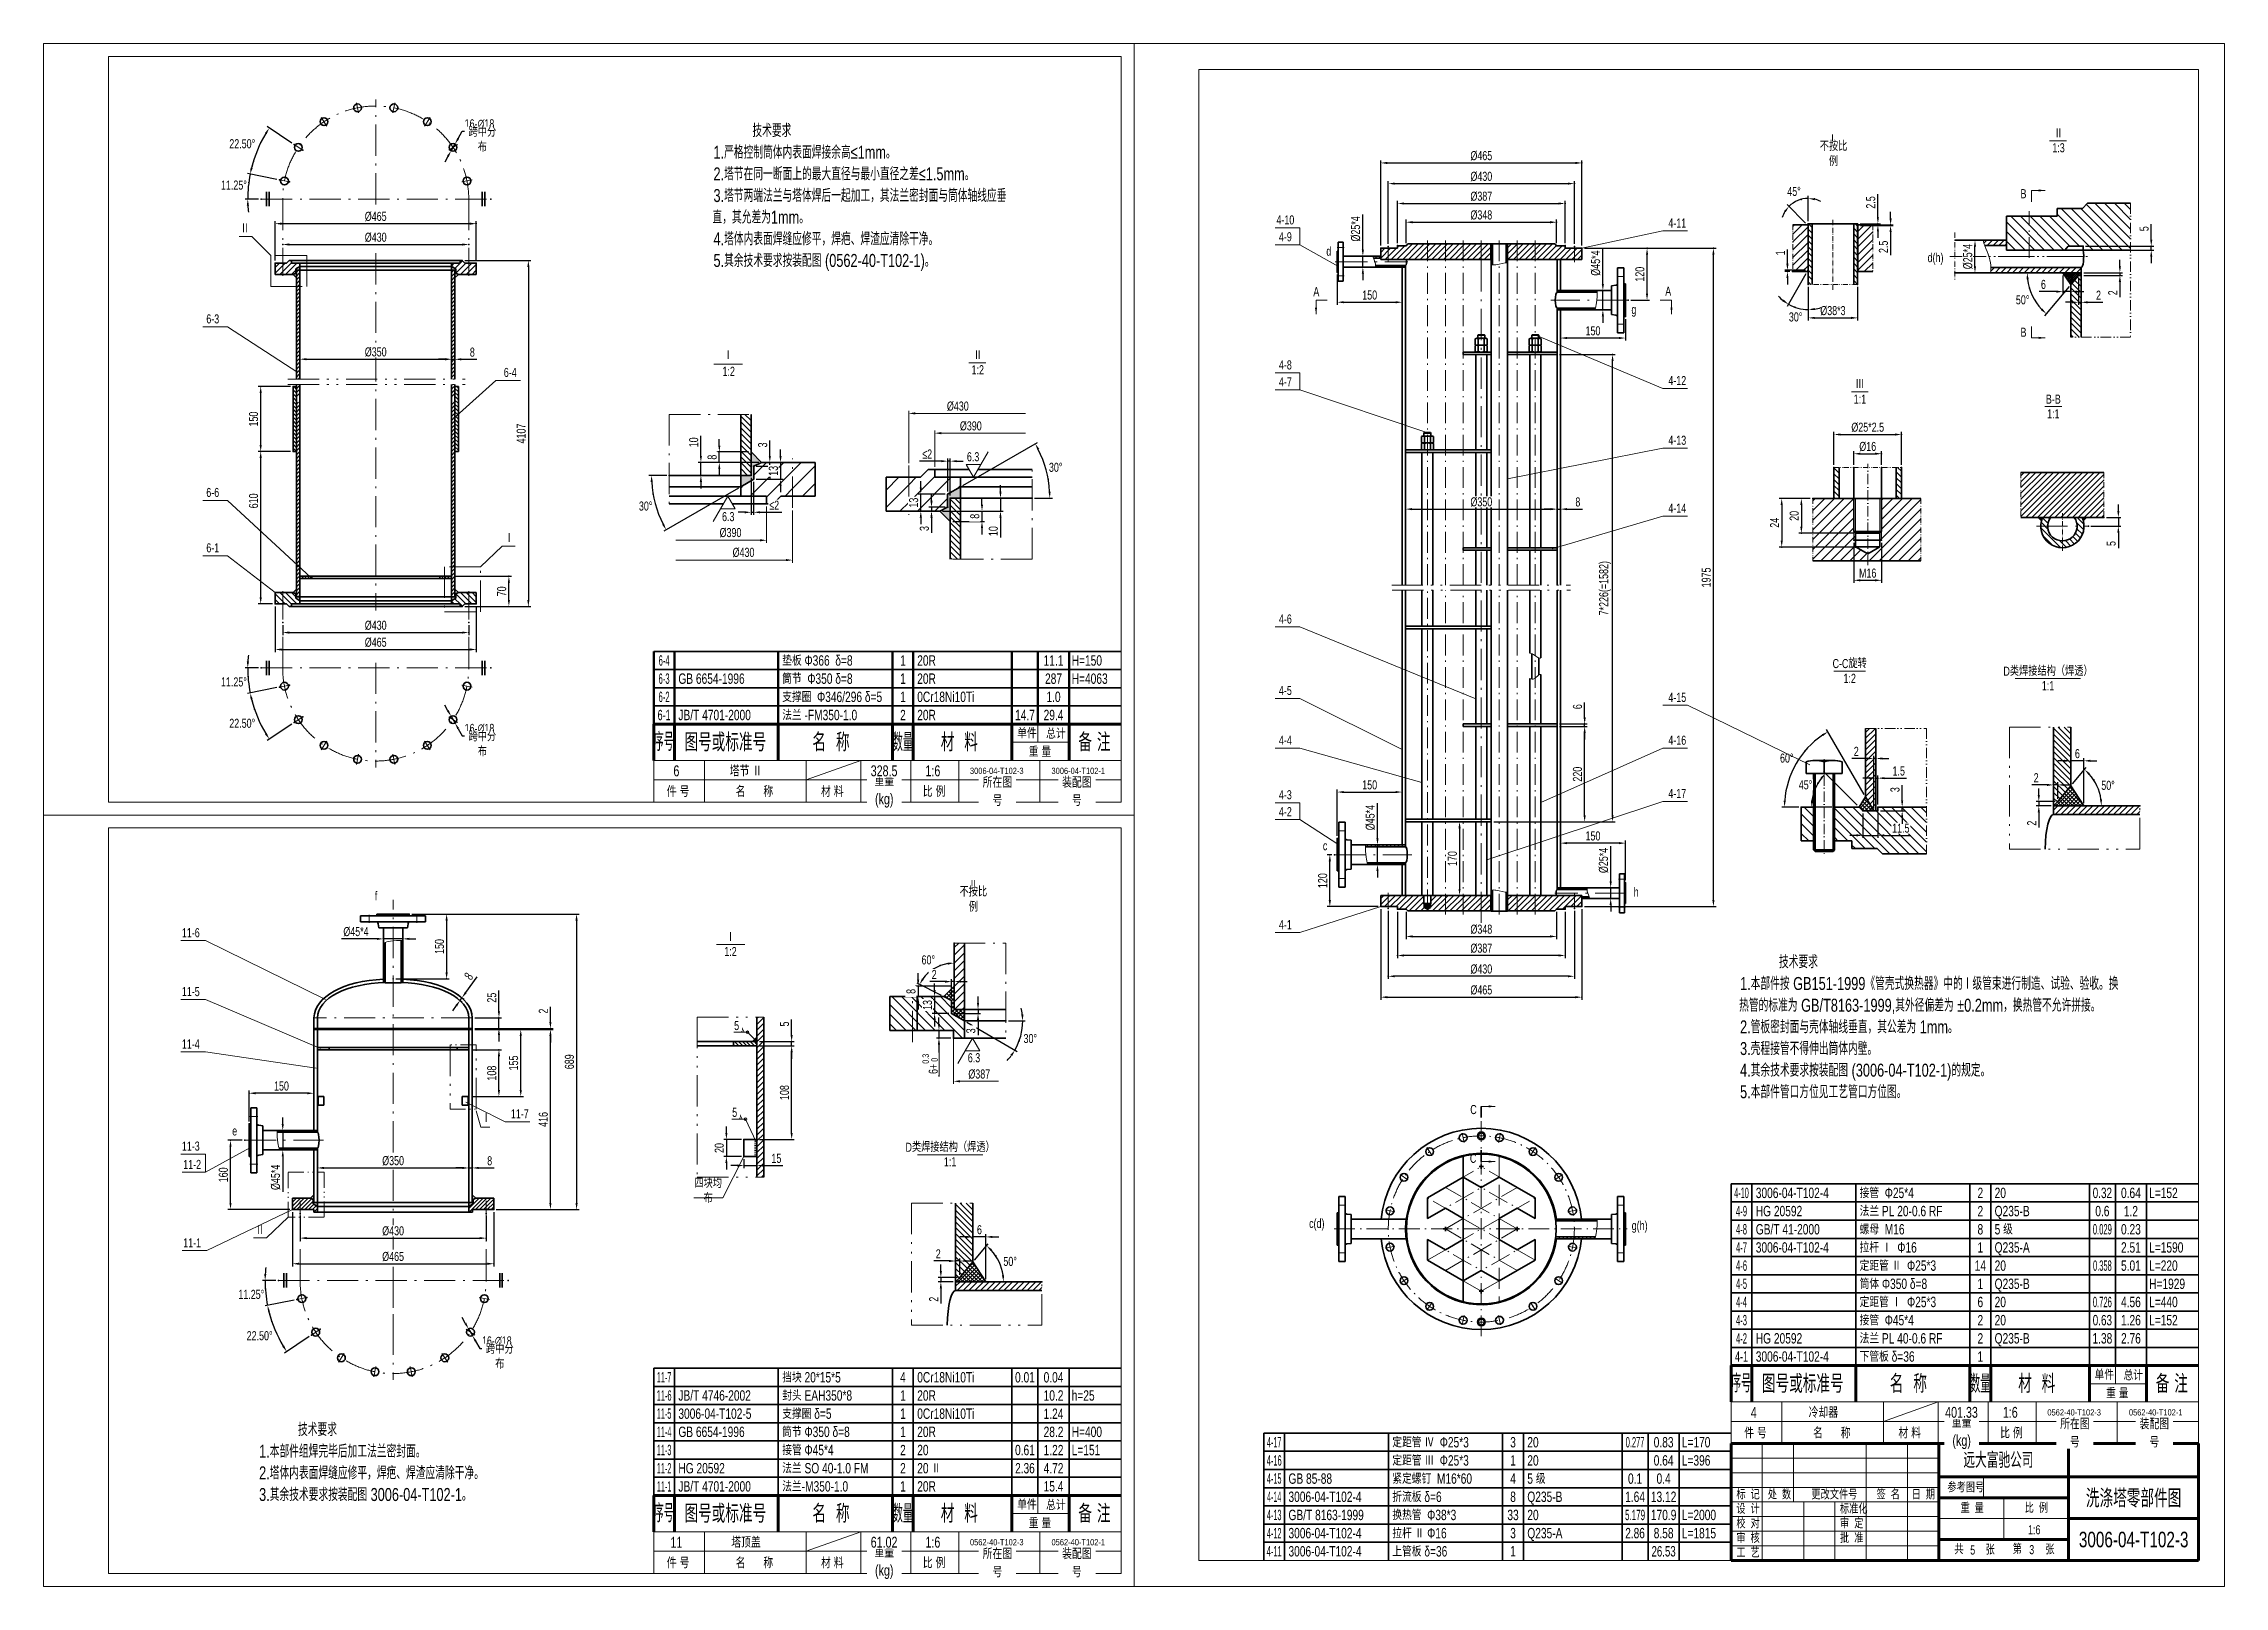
# Model space of a CAD drawing. Header units: millimetres. Extents: x -4980 to 60, y -60 to 3504.
import ezdxf
from ezdxf.enums import TextEntityAlignment as Align

# ---------------------------------------------------------------- set-up
doc = ezdxf.new("R2010")
doc.units = ezdxf.units.MM
for name, pattern in [('ACAD_ISO02W100', [11, 8, -3]), ('ACAD_ISO10W100', [18.7, 12, -3, 0.7, -3]), ('ACAD_ISO12W100', [22.4, 12, -3, 0.7, -3, 0.7, -3])]:
    doc.linetypes.add(name, pattern=pattern)
for name, color, linetype, lineweight in [('中心线', 1, 'ACAD_ISO10W100', 18), ('中粗线', 4, 'Continuous', 35), ('双点划线', 3, 'ACAD_ISO12W100', 18), ('标注', 7, 'Continuous', 18), ('粗实线', 2, 'Continuous', 50), ('细实线', 7, 'Continuous', 18), ('虚线', 6, 'ACAD_ISO02W100', 18)]:
    doc.layers.add(name, color=color, linetype=linetype, lineweight=lineweight)
doc.styles.add('HGCAD', font='HGCAD.SHX', dxfattribs={"width": 0.75, "bigfont": 'HZTXT.SHX'})
doc.dimstyles.new('HGCAD$0', dxfattribs={"dimtxt": 3.5, "dimasz": 2.5, "dimexe": 1, "dimexo": 1, "dimgap": 1, "dimtad": 1, "dimdec": 1, "dimdsep": 46, "dimtxsty": 'HGCAD', "dimcen": 0, "dimadec": 1, "dimazin": 0, "dimtfac": 1, "dimtmove": 0, "dimatfit": 1, "dimfxl": 0, "dimarcsym": 0})
doc.dimstyles.new('HGCAD$2', dxfattribs={"dimtxt": 3.5, "dimasz": 2.5, "dimexe": 1, "dimexo": 1, "dimgap": 1, "dimtad": 2, "dimtih": 1, "dimdec": 1, "dimdsep": 46, "dimtxsty": 'HGCAD', "dimcen": 0, "dimadec": 0, "dimazin": 0, "dimtfac": 1, "dimtmove": 0, "dimatfit": 1, "dimfxl": 0, "dimarcsym": 0})
doc.dimstyles.new('HGCAD$3', dxfattribs={"dimtxt": 3.5, "dimasz": 2.5, "dimexe": 1, "dimexo": 1, "dimgap": 1, "dimtad": 1, "dimtoh": 1, "dimdec": 1, "dimdsep": 46, "dimtxsty": 'HGCAD', "dimcen": 0, "dimadec": 1, "dimazin": 0, "dimtfac": 1, "dimtmove": 0, "dimatfit": 1, "dimfxl": 0, "dimarcsym": 0})
pattern_1 = [(135, (-4980, -60), (-4.490128, -4.490128), [])]
pattern_2 = [(45, (-4980, -60), (-4.490128, 4.490128), []), (135, (-4980, -60), (-4.490128, -4.490128), [])]
pattern_3 = [(45, (-4980, -60), (-6.735192, 6.735192), [])]
pattern_4 = [(135, (-4980, 82), (-4.490128, -4.490128), [])]
pattern_5 = [(45, (-4980, 82), (-4.490128, 4.490128), [])]
pattern_6 = [(135, (-4869.6152, -96.3848), (-0.56126601, -0.56126601), []), (225, (-4869.6152, -96.3848), (0.56126601, -0.56126601), [])]

msp = doc.modelspace()

# ---------------------------------------------------------------- texts
at = {"layer": '细实线', "style": 'HGCAD', "width": 0.75}
for s, p in [('           技术要求', (-3431.85, 3288.09)), ('1.严格控制筒体内表面焊接余高≤1mm。', (-3431.85, 3238.09)), ('2.塔节在同一断面上的最大直径与最小直径之差≤1.5mm。', (-3431.85, 3188.09)), ('3.塔节两端法兰与塔体焊后一起加工，其法兰密封面与筒体轴线应垂', (-3431.85, 3138.09)), ('直，其允差为1mm。', (-3434.15, 3088.09)), ('4.塔体内表面焊缝应修平，焊疤、焊渣应清除干净。', (-3431.85, 3038.09)), ('5.其余技术要求按装配图 (0562-40-T102-1)。', (-3431.85, 2988.09)), ('           技术要求', (-1059.33, 1368)), ('1.本部件按 GB151-1999《管壳式换热器》中的Ⅰ级管束进行制造、试验、验收。换', (-1059.33, 1317.76)), ('热管的标准为 GB/T8163-1999,其外径偏差为 ±0.2mm，换热管不允许拼接。', (-1061.45, 1267.53)), ('2.管板密封面与壳体轴线垂直，其公差为 1mm。', (-1059.33, 1217.53)), ('3.壳程接管不得伸出筒体内壁。', (-1059.33, 1167.53)), ('4.其余技术要求按装配图 (3006-04-T102-1)的规定。', (-1059.33, 1117.53)), ('5.本部件管口方位见工艺管口方位图。', (-1059.33, 1067.53))]:
    msp.add_text(s, height=30, dxfattribs=at).set_placement(p)
at = {"layer": '细实线', "ltscale": 6, "insert": (-4481.99, 367.27), "char_height": 30, "width": 679.5382, "attachment_point": 1, "style": 'HGCAD'}
msp.add_mtext('^J           技术要求^J1.本部件组焊完毕后加工法兰密封面。\\P2.塔体内表面焊缝应修平，焊疤、焊渣应清除干净。\\P3.其余技术要求按装配图 3006-04-T102-1。', dxfattribs=at)

# ---------------------------------------------------------------- blocks, each defined once
blk = doc.blocks.new('HGCAD#HGTFTK~A2Z~HGCAD图框')
at = {"layer": '细实线', "color": 7}
blk.add_lwpolyline([(10, -10), (-410, -10), (-410, 584), (10, 584)], close=True, dxfattribs=at)
at = {"layer": '细实线', "color": 2}
blk.add_lwpolyline([(0, 0), (-385, 0), (-385, 574), (0, 574)], close=True, dxfattribs=at)
blk = doc.blocks.new('HGCAD#HGTFTK~A3H~HGCAD图框')
at = {"layer": '细实线', "color": 7}
blk.add_lwpolyline([(5, -5), (-415, -5), (-415, 292), (5, 292)], close=True, dxfattribs=at)
at = {"layer": '细实线', "color": 2}
blk.add_lwpolyline([(0, 0), (-390, 0), (-390, 287), (0, 287)], close=True, dxfattribs=at)
blk = doc.blocks.new('HGCAD#HGTFMXT~HGCAD明细表标题')
at = {"color": 4, "linetype": 'Continuous', "lineweight": 60}
for p, q in [((-180, 0), (-180, 14)), ((-180, 14), (0, 14)), ((-172, 14), (-172, 0)), ((-132, 14), (-132, 0)), ((-88, 14), (-88, 0)), ((-80, 14), (-80, 0)), ((-42, 14), (-42, 0)), ((-20, 14), (-20, 0))]:
    blk.add_line(p, q, dxfattribs=at)
at = {"layer": '标注'}
for p, q in [((-32, 14), (-32, 7)), ((-32, 7), (-32, 14)), ((-20, 7), (-42, 7))]:
    blk.add_line(p, q, dxfattribs=at)
at = {"layer": '标注', "style": 'HGCAD'}
for s, height, width, p in [('序号', 7, 0.55, (-180, 3.68)), ('图号或标准号', 7, 0.75, (-168.15, 3.5)), ('名  称', 7, 0.75, (-118.87, 3.5)), ('数量', 7, 0.55, (-87.87, 3.5)), ('材  料', 7, 0.75, (-69.43, 3.5)), ('单件', 4, 0.75, (-40, 8.52)), ('总计', 4, 0.75, (-28.85, 8.34)), ('备 注', 7, 0.75, (-16.44, 3.5)), ('重 量', 4, 0.75, (-35.51, 1.38))]:
    blk.add_text(s, height=height, dxfattribs=dict(at, width=width)).set_placement(p)
blk = doc.blocks.new('HGCAD#HGTFMXB~HGCAD明细表')
at = {"color": 4}
for p, q in [((-180, 0), (-180, 7)), ((-172, 0), (-172, 7)), ((-132, 0), (-132, 7)), ((-88, 0), (-88, 7)), ((-80, 0), (-80, 7)), ((-42, 0), (-42, 7)), ((-32, 0), (-32, 7)), ((-20, 0), (-20, 7))]:
    blk.add_line(p, q, dxfattribs=at)
at = {"color": 7, "linetype": 'Continuous', "lineweight": 35}
blk.add_line((-180, 7), (0, 7), dxfattribs=at)
at = {"color": 7, "linetype": 'Continuous', "lineweight": 35, "style": 'HGCAD', "width": 0.75, "flags": 8}
for tag, p in [('NO', (-176, 3.5)), ('NUM', (-84, 3.5)), ('ONE', (-37, 3.5)), ('ALL', (-26, 3.5))]:
    blk.add_attdef(tag, text='', height=4, dxfattribs=at).set_placement(p, align=Align.MIDDLE)
for tag, p in [('PARTNO', (-170.5, 3.5)), ('PARTNAME', (-130.5, 3.5)), ('MATERIAL', (-78.5, 3.5)), ('NOTICE', (-19, 3.5))]:
    blk.add_attdef(tag, text='', height=4, dxfattribs=at).set_placement(p, align=Align.MIDDLE_LEFT)
blk = doc.blocks.new('*D12')
at = {"color": 0, "ltscale": 6}
for p in [(-2928, 2424.1), (-2908.6, 2424.1), (-2890.6, 2433.1)]:
    blk.add_point(p, dxfattribs=at)
at = {"layer": '标注', "color": 0, "lineweight": -2, "ltscale": 6}
for p, q in [((-2896.6, 2433.1), (-2934, 2433.1)), ((-2914.6, 2424.1), (-2934, 2424.1)), ((-2928, 2448.1), (-2928, 2463.1)), ((-2928, 2433.1), (-2928, 2424.1)), ((-2928, 2409.1), (-2928, 2373.6))]:
    blk.add_line(p, q, dxfattribs=at)
at = {"layer": '标注', "color": 0, "ltscale": 6}
for points in [[(-2930.5, 2448.1), (-2925.5, 2448.1), (-2928, 2433.1)], [(-2930.5, 2409.1), (-2925.5, 2409.1), (-2928, 2424.1)]]:
    blk.add_solid(points, dxfattribs=at)
at = {"layer": '标注', "color": 0, "ltscale": 6, "insert": (-2944.5, 2383.8), "char_height": 21, "attachment_point": 5, "rotation": 90, "style": 'HGCAD', "bg_fill": 3, "box_fill_scale": 1.1, "bg_fill_color": 256, "bg_fill_true_color": 13158600, "bg_fill_transparency": 10420223}
blk.add_mtext('3', dxfattribs=at)
blk = doc.blocks.new('*D13')
at = {"color": 0, "ltscale": 6}
for p in [(-2908.6, 2424.1), (-2890.6, 2463.1)]:
    blk.add_point(p, dxfattribs=at)
at = {"layer": '标注', "color": 0, "lineweight": -2, "ltscale": 6}
for p, q in [((-2952.7, 2478.1), (-2952.7, 2493.1)), ((-2896.6, 2463.1), (-2958.7, 2463.1)), ((-2914.6, 2424.1), (-2958.7, 2424.1)), ((-2952.7, 2424.1), (-2952.7, 2463.1)), ((-2952.7, 2409.1), (-2952.7, 2394.1))]:
    blk.add_line(p, q, dxfattribs=at)
at = {"layer": '标注', "color": 0, "ltscale": 6}
for points in [[(-2955.2, 2478.1), (-2950.2, 2478.1), (-2952.7, 2463.1)], [(-2955.2, 2409.1), (-2950.2, 2409.1), (-2952.7, 2424.1)]]:
    blk.add_solid(points, dxfattribs=at)
at = {"layer": '标注', "color": 0, "ltscale": 6, "insert": (-2969.2, 2443.6), "char_height": 21, "attachment_point": 5, "rotation": 90, "style": 'HGCAD', "bg_fill": 3, "box_fill_scale": 1.1, "bg_fill_color": 256, "bg_fill_true_color": 13158600, "bg_fill_transparency": 22}
blk.add_mtext('13', dxfattribs=at)
at = {"color": 0, "ltscale": 6}
blk.add_point((-2952.7, 2463.1), dxfattribs=at)
blk = doc.blocks.new('*D14')
at = {"color": 0, "ltscale": 6}
for p in [(-2908.6, 2424.1), (-2884.6, 2400.1)]:
    blk.add_point(p, dxfattribs=at)
at = {"layer": '标注', "color": 0, "lineweight": -2, "ltscale": 6}
for p, q in [((-2902.6, 2424.1), (-2805.3, 2424.1)), ((-2811.3, 2439.1), (-2811.3, 2454.1)), ((-2811.3, 2424.1), (-2811.3, 2400.1)), ((-2878.6, 2400.1), (-2805.3, 2400.1)), ((-2811.3, 2385.1), (-2811.3, 2370.1))]:
    blk.add_line(p, q, dxfattribs=at)
at = {"layer": '标注', "color": 0, "ltscale": 6}
for points in [[(-2813.8, 2439.1), (-2808.8, 2439.1), (-2811.3, 2424.1)], [(-2813.8, 2385.1), (-2808.8, 2385.1), (-2811.3, 2400.1)]]:
    blk.add_solid(points, dxfattribs=at)
at = {"layer": '标注', "color": 0, "ltscale": 6, "insert": (-2827.8, 2412.1), "char_height": 21, "attachment_point": 5, "rotation": 90, "style": 'HGCAD', "bg_fill": 3, "box_fill_scale": 1.1, "bg_fill_color": 256, "bg_fill_true_color": 13158600, "bg_fill_transparency": 37}
blk.add_mtext('8', dxfattribs=at)
at = {"color": 0, "ltscale": 6}
blk.add_point((-2811.3, 2400.1), dxfattribs=at)
blk = doc.blocks.new('*D15')
at = {"color": 0, "ltscale": 6}
for p in [(-2908.6, 2424.1), (-2860.6, 2454.1), (-2768.6, 2454.1)]:
    blk.add_point(p, dxfattribs=at)
at = {"layer": '标注', "color": 0, "lineweight": -2, "ltscale": 6}
for p, q in [((-2768.6, 2469.1), (-2768.6, 2484.1)), ((-2902.6, 2424.1), (-2762.6, 2424.1)), ((-2854.6, 2454.1), (-2762.6, 2454.1)), ((-2768.6, 2454.1), (-2768.6, 2424.1)), ((-2768.6, 2409.1), (-2768.6, 2362.7))]:
    blk.add_line(p, q, dxfattribs=at)
at = {"layer": '标注', "color": 0, "ltscale": 6}
for points in [[(-2771.1, 2469.1), (-2766.1, 2469.1), (-2768.6, 2454.1)], [(-2771.1, 2409.1), (-2766.1, 2409.1), (-2768.6, 2424.1)]]:
    blk.add_solid(points, dxfattribs=at)
at = {"layer": '标注', "color": 0, "ltscale": 6, "insert": (-2785.1, 2377.8), "char_height": 21, "attachment_point": 5, "rotation": 90, "style": 'HGCAD', "bg_fill": 3, "box_fill_scale": 1.1, "bg_fill_color": 256, "bg_fill_true_color": 13158600, "bg_fill_transparency": 47}
blk.add_mtext('10', dxfattribs=at)
blk = doc.blocks.new('*D16')
at = {"color": 0, "ltscale": 6}
for p in [(-2860.6, 2480.4), (-2890.6, 2463.1), (-2884.6, 2454.1), (-2695.6, 2454.1)]:
    blk.add_point(p, dxfattribs=at)
at = {"layer": '标注', "color": 0, "lineweight": -2, "ltscale": 6}
for p, q in [((-2855.5, 2483.4), (-2683.1, 2582.9)), ((-2689.6, 2454.1), (-2648.6, 2454.1))]:
    blk.add_line(p, q, dxfattribs=at)
blk.add_arc((-2906.2, 2454.1), 251.6, 3.4163, 26.5837, dxfattribs=at)
at = {"layer": '标注', "color": 0, "ltscale": 6}
for points in [[(-2683.4, 2565.5), (-2679, 2567.9), (-2688.3, 2579.9)], [(-2652.6, 2469.1), (-2657.6, 2469), (-2654.6, 2454.1)]]:
    blk.add_solid(points, dxfattribs=at)
at = {"layer": '标注', "color": 0, "ltscale": 6, "insert": (-2641, 2525.1), "char_height": 21, "attachment_point": 5, "style": 'HGCAD', "bg_fill": 3, "box_fill_scale": 1.1, "bg_fill_color": 256, "bg_fill_true_color": 13158600, "bg_fill_transparency": 57}
blk.add_mtext('30°', dxfattribs=at)
at = {"color": 0, "ltscale": 6}
blk.add_point((-2658.5, 2497.8), dxfattribs=at)
blk = doc.blocks.new('*D17')
at = {"color": 0, "ltscale": 6}
for p in [(-2890.6, 2539.4), (-2890.6, 2463.1), (-2884.6, 2454.1)]:
    blk.add_point(p, dxfattribs=at)
at = {"layer": '标注', "color": 0, "lineweight": -2, "ltscale": 6}
for p, q in [((-2905.6, 2539.4), (-2955.4, 2539.4)), ((-2890.6, 2469.1), (-2890.6, 2545.4)), ((-2884.6, 2539.4), (-2890.6, 2539.4)), ((-2884.6, 2460.1), (-2884.6, 2545.4)), ((-2869.6, 2539.4), (-2854.6, 2539.4))]:
    blk.add_line(p, q, dxfattribs=at)
at = {"layer": '标注', "color": 0, "ltscale": 6}
for points in [[(-2905.6, 2541.9), (-2905.6, 2536.9), (-2890.6, 2539.4)], [(-2869.6, 2541.9), (-2869.6, 2536.9), (-2884.6, 2539.4)]]:
    blk.add_solid(points, dxfattribs=at)
at = {"layer": '标注', "color": 0, "ltscale": 6, "insert": (-2938, 2555.9), "char_height": 21, "attachment_point": 5, "style": 'HGCAD', "bg_fill": 3, "box_fill_scale": 1.1, "bg_fill_color": 256, "bg_fill_true_color": 13158600, "bg_fill_transparency": 67}
blk.add_mtext('≤2', dxfattribs=at)
blk = doc.blocks.new('*D18')
at = {"color": 0, "ltscale": 6}
for p in [(-3980, 3088.1), (-4445, 2996.7), (-3980, 2996.7)]:
    blk.add_point(p, dxfattribs=at)
at = {"layer": '标注', "color": 0, "lineweight": -2, "ltscale": 6}
for p, q in [((-4445, 3002.7), (-4445, 3094.1)), ((-4430, 3088.1), (-3995, 3088.1)), ((-3980, 3002.7), (-3980, 3094.1))]:
    blk.add_line(p, q, dxfattribs=at)
at = {"layer": '标注', "color": 0, "ltscale": 6}
for points in [[(-4430, 3090.6), (-4430, 3085.6), (-4445, 3088.1)], [(-3995, 3090.6), (-3995, 3085.6), (-3980, 3088.1)]]:
    blk.add_solid(points, dxfattribs=at)
at = {"layer": '标注', "color": 0, "ltscale": 6, "insert": (-4212.5, 3104.6), "char_height": 21, "attachment_point": 5, "style": 'HGCAD', "bg_fill": 3, "box_fill_scale": 1.1, "bg_fill_color": 256, "bg_fill_true_color": 13158600, "bg_fill_transparency": 412}
blk.add_mtext('%%C465', dxfattribs=at)
blk = doc.blocks.new('*D6')
at = {"color": 0, "ltscale": 6}
for p in [(-4427.5, 3039.9), (-3997.5, 3039.9), (-3997.5, 3039.9)]:
    blk.add_point(p, dxfattribs=at)
at = {"layer": '标注', "color": 0, "lineweight": -2, "ltscale": 6}
blk.add_line((-4412.5, 3039.9), (-4012.5, 3039.9), dxfattribs=at)
at = {"layer": '标注', "color": 0, "ltscale": 6}
for points in [[(-4412.5, 3042.4), (-4412.5, 3037.4), (-4427.5, 3039.9)], [(-4012.5, 3042.4), (-4012.5, 3037.4), (-3997.5, 3039.9)]]:
    blk.add_solid(points, dxfattribs=at)
at = {"layer": '标注', "color": 0, "ltscale": 6, "insert": (-4212.5, 3056.4), "char_height": 21, "attachment_point": 5, "style": 'HGCAD', "bg_fill": 3, "box_fill_scale": 1.1, "bg_fill_color": 256, "bg_fill_true_color": 13158600, "bg_fill_transparency": 397}
blk.add_mtext('%%C430', dxfattribs=at)
blk = doc.blocks.new('*D19')
at = {"color": 0, "ltscale": 6}
for p in [(-4435.1, 3189.1), (-4411.6, 3184.4), (-4477.4, 3144.8), (-3946.4, 3144.8)]:
    blk.add_point(p, dxfattribs=at)
at = {"layer": '标注', "color": 0, "lineweight": -2, "ltscale": 6}
for p, q in [((-4441, 3190.3), (-4508.5, 3203.7)), ((-4483.4, 3144.8), (-4514.3, 3144.8))]:
    blk.add_line(p, q, dxfattribs=at)
for start, end in [(162.938, 165.844), (168.75, 180), (182.906, 185.812)]:
    blk.add_arc((-4212.5, 3144.8), 295.8, start, end, dxfattribs=at)
at = {"layer": '标注', "color": 0, "ltscale": 6}
for points in [[(-4496.8, 3216.6), (-4501.7, 3217.7), (-4502.6, 3202.5)], [(-4510.4, 3129.8), (-4505.4, 3129.9), (-4508.3, 3144.8)]]:
    blk.add_solid(points, dxfattribs=at)
at = {"layer": '标注', "color": 0, "ltscale": 6, "insert": (-4540.2, 3177.1), "char_height": 21, "attachment_point": 5, "style": 'HGCAD', "bg_fill": 3, "box_fill_scale": 1.1, "bg_fill_color": 256, "bg_fill_true_color": 13158600, "bg_fill_transparency": 3211651}
blk.add_mtext('11.25°', dxfattribs=at)
at = {"color": 0, "ltscale": 6}
blk.add_point((-4505.7, 3183.4), dxfattribs=at)
blk = doc.blocks.new('*D20')
at = {"color": 0, "ltscale": 6}
for p in [(-4401.2, 3270.9), (-4381.3, 3257.6), (-4435.1, 3189.1), (-4411.6, 3184.4)]:
    blk.add_point(p, dxfattribs=at)
at = {"layer": '标注', "color": 0, "lineweight": -2, "ltscale": 6}
for p, q in [((-4406.2, 3274.3), (-4463.4, 3312.5)), ((-4441, 3190.3), (-4508.5, 3203.7))]:
    blk.add_line(p, q, dxfattribs=at)
blk.add_arc((-4212.5, 3144.8), 295.8, 149.156, 165.844, dxfattribs=at)
at = {"layer": '标注', "color": 0, "ltscale": 6}
for points in [[(-4468.5, 3297.8), (-4464.3, 3295.1), (-4458.4, 3309.1)], [(-4496.8, 3216.6), (-4501.7, 3217.7), (-4502.6, 3202.5)]]:
    blk.add_solid(points, dxfattribs=at)
at = {"layer": '标注', "color": 0, "ltscale": 6, "insert": (-4521, 3272.6), "char_height": 21, "attachment_point": 5, "style": 'HGCAD', "bg_fill": 3, "box_fill_scale": 1.1, "bg_fill_color": 256, "bg_fill_true_color": 13158600, "bg_fill_transparency": 3277047}
blk.add_mtext('22.50°', dxfattribs=at)
at = {"color": 0, "ltscale": 6}
blk.add_point((-4477.8, 3275.6), dxfattribs=at)
blk = doc.blocks.new('*D21')
at = {"color": 0, "ltscale": 6}
for p in [(-4038.2, 3256.5), (-4029.2, 3272.1)]:
    blk.add_point(p, dxfattribs=at)
at = {"layer": '标注', "color": 0, "lineweight": -2, "ltscale": 6}
for p, q in [((-4021.8, 3285.1), (-4012.3, 3301.6)), ((-4012.3, 3301.6), (-3939, 3301.6)), ((-4045.7, 3243.5), (-4053.1, 3230.5)), ((-4038.2, 3256.5), (-4029.2, 3272.1))]:
    blk.add_line(p, q, dxfattribs=at)
at = {"layer": '标注', "color": 0, "ltscale": 6}
for points in [[(-4023.9, 3286.3), (-4019.6, 3283.8), (-4029.2, 3272.1)], [(-4047.8, 3244.7), (-4043.5, 3242.2), (-4038.2, 3256.5)]]:
    blk.add_solid(points, dxfattribs=at)
at = {"layer": '标注', "color": 0, "ltscale": 6, "insert": (-3972.7, 3318.1), "char_height": 21, "attachment_point": 5, "style": 'HGCAD', "bg_fill": 3, "box_fill_scale": 1.1, "bg_fill_color": 256, "bg_fill_true_color": 13158600, "bg_fill_transparency": 442}
blk.add_mtext('16-∅18', dxfattribs=at)
blk = doc.blocks.new('*D7')
at = {"color": 0, "ltscale": 6}
for p in [(-4445, 2209.7), (-3980, 2209.7), (-3980, 2104.3)]:
    blk.add_point(p, dxfattribs=at)
at = {"layer": '标注', "color": 0, "lineweight": -2, "ltscale": 6}
for p, q in [((-4445, 2203.7), (-4445, 2098.3)), ((-3980, 2203.7), (-3980, 2098.3)), ((-4430, 2104.3), (-3995, 2104.3))]:
    blk.add_line(p, q, dxfattribs=at)
at = {"layer": '标注', "color": 0, "ltscale": 6}
for points in [[(-4430, 2106.8), (-4430, 2101.8), (-4445, 2104.3)], [(-3995, 2106.8), (-3995, 2101.8), (-3980, 2104.3)]]:
    blk.add_solid(points, dxfattribs=at)
at = {"layer": '标注', "color": 0, "ltscale": 6, "insert": (-4212.5, 2120.8), "char_height": 21, "attachment_point": 5, "style": 'HGCAD', "bg_fill": 3, "box_fill_scale": 1.1, "bg_fill_color": 256, "bg_fill_true_color": 13158600, "bg_fill_transparency": 582}
blk.add_mtext('%%C465', dxfattribs=at)
blk = doc.blocks.new('*D8')
at = {"color": 0, "ltscale": 6}
for p in [(-4427.5, 2166.5), (-3997.5, 2166.5), (-3997.5, 2143.5)]:
    blk.add_point(p, dxfattribs=at)
at = {"layer": '标注', "color": 0, "lineweight": -2, "ltscale": 6}
for p, q in [((-4427.5, 2160.5), (-4427.5, 2137.5)), ((-4412.5, 2143.5), (-4012.5, 2143.5)), ((-3997.5, 2160.5), (-3997.5, 2137.5))]:
    blk.add_line(p, q, dxfattribs=at)
at = {"layer": '标注', "color": 0, "ltscale": 6}
for points in [[(-4412.5, 2146), (-4412.5, 2141), (-4427.5, 2143.5)], [(-4012.5, 2146), (-4012.5, 2141), (-3997.5, 2143.5)]]:
    blk.add_solid(points, dxfattribs=at)
at = {"layer": '标注', "color": 0, "ltscale": 6, "insert": (-4212.5, 2160), "char_height": 21, "attachment_point": 5, "style": 'HGCAD', "bg_fill": 3, "box_fill_scale": 1.1, "bg_fill_color": 256, "bg_fill_true_color": 13158600, "bg_fill_transparency": 567}
blk.add_mtext('%%C430', dxfattribs=at)
blk = doc.blocks.new('*D22')
at = {"color": 0, "ltscale": 6}
for p in [(-4477.4, 2061.6), (-4435.1, 2017.3), (-4411.6, 2022), (-3946.4, 2061.6)]:
    blk.add_point(p, dxfattribs=at)
at = {"layer": '标注', "color": 0, "lineweight": -2, "ltscale": 6}
for p, q in [((-4483.4, 2061.6), (-4514.3, 2061.6)), ((-4441, 2016.2), (-4508.5, 2002.7))]:
    blk.add_line(p, q, dxfattribs=at)
for start, end in [(174.188, 177.094), (180, 191.25), (194.156, 197.062)]:
    blk.add_arc((-4212.5, 2061.6), 295.8, start, end, dxfattribs=at)
at = {"layer": '标注', "color": 0, "ltscale": 6}
for points in [[(-4505.4, 2076.5), (-4510.4, 2076.7), (-4508.3, 2061.6)], [(-4501.7, 1988.7), (-4496.8, 1989.8), (-4502.6, 2003.9)]]:
    blk.add_solid(points, dxfattribs=at)
at = {"layer": '标注', "color": 0, "ltscale": 6, "insert": (-4540.2, 2029.3), "char_height": 21, "attachment_point": 5, "style": 'HGCAD', "bg_fill": 3, "box_fill_scale": 1.1, "bg_fill_color": 256, "bg_fill_true_color": 13158600, "bg_fill_transparency": 3211821}
blk.add_mtext('11.25°', dxfattribs=at)
at = {"color": 0, "ltscale": 6}
blk.add_point((-4507.6, 2042.3), dxfattribs=at)
blk = doc.blocks.new('*D23')
at = {"color": 0, "ltscale": 6}
for p in [(-4435.1, 2017.3), (-4411.6, 2022), (-4401.2, 1935.5), (-4381.3, 1948.8)]:
    blk.add_point(p, dxfattribs=at)
at = {"layer": '标注', "color": 0, "lineweight": -2, "ltscale": 6}
for p, q in [((-4441, 2016.2), (-4508.5, 2002.7)), ((-4406.2, 1932.2), (-4463.4, 1893.9))]:
    blk.add_line(p, q, dxfattribs=at)
blk.add_arc((-4212.5, 2061.6), 295.8, 194.156, 210.844, dxfattribs=at)
at = {"layer": '标注', "color": 0, "ltscale": 6}
for points in [[(-4501.7, 1988.7), (-4496.8, 1989.8), (-4502.6, 2003.9)], [(-4464.3, 1911.3), (-4468.5, 1908.6), (-4458.4, 1897.3)]]:
    blk.add_solid(points, dxfattribs=at)
at = {"layer": '标注', "color": 0, "ltscale": 6, "insert": (-4521, 1933.8), "char_height": 21, "attachment_point": 5, "style": 'HGCAD', "bg_fill": 3, "box_fill_scale": 1.1, "bg_fill_color": 256, "bg_fill_true_color": 13158600, "bg_fill_transparency": 3277452}
blk.add_mtext('22.50°', dxfattribs=at)
at = {"color": 0, "ltscale": 6}
blk.add_point((-4492.6, 1966.5), dxfattribs=at)
blk = doc.blocks.new('*D9')
at = {"color": 0, "ltscale": 6}
blk.add_point((-4038.2, 1950), dxfattribs=at)
at = {"layer": '标注', "color": 0, "lineweight": -2, "ltscale": 6}
for p, q in [((-4045.7, 1963), (-4053.1, 1976)), ((-4038.2, 1950), (-4029.2, 1934.4)), ((-4021.8, 1921.4), (-4012.3, 1904.9)), ((-4012.3, 1904.9), (-3939, 1904.9))]:
    blk.add_line(p, q, dxfattribs=at)
at = {"layer": '标注', "color": 0, "ltscale": 6}
for points in [[(-4043.5, 1964.2), (-4047.8, 1961.7), (-4038.2, 1950)], [(-4019.6, 1922.6), (-4023.9, 1920.1), (-4029.2, 1934.4)]]:
    blk.add_solid(points, dxfattribs=at)
at = {"layer": '标注', "color": 0, "ltscale": 6, "insert": (-3972.7, 1921.4), "char_height": 21, "attachment_point": 5, "style": 'HGCAD', "bg_fill": 3, "box_fill_scale": 1.1, "bg_fill_color": 256, "bg_fill_true_color": 13158600, "bg_fill_transparency": 472}
blk.add_mtext('16-∅18', dxfattribs=at)
at = {"color": 0, "ltscale": 6}
blk.add_point((-4029.2, 1934.4), dxfattribs=at)
blk = doc.blocks.new('*D10')
at = {"color": 0, "ltscale": 6}
for p in [(-4387.5, 2780.7), (-4037.5, 2780.7), (-4037.5, 2775)]:
    blk.add_point(p, dxfattribs=at)
at = {"layer": '标注', "color": 0, "lineweight": -2, "ltscale": 6}
for p, q in [((-4387.5, 2774.7), (-4387.5, 2769)), ((-4372.5, 2775), (-4052.5, 2775)), ((-4037.5, 2774.7), (-4037.5, 2769))]:
    blk.add_line(p, q, dxfattribs=at)
at = {"layer": '标注', "color": 0, "ltscale": 6}
for points in [[(-4372.5, 2777.5), (-4372.5, 2772.5), (-4387.5, 2775)], [(-4052.5, 2777.5), (-4052.5, 2772.5), (-4037.5, 2775)]]:
    blk.add_solid(points, dxfattribs=at)
at = {"layer": '标注', "color": 0, "ltscale": 6, "insert": (-4212.5, 2791.5), "char_height": 21, "attachment_point": 5, "style": 'HGCAD', "bg_fill": 3, "box_fill_scale": 1.1, "bg_fill_color": 256, "bg_fill_true_color": 13158600, "bg_fill_transparency": 412}
blk.add_mtext('%%C350', dxfattribs=at)
blk = doc.blocks.new('*D11')
at = {"color": 0, "ltscale": 6}
for p in [(-4037.5, 2774.7), (-4029.5, 2774.7), (-4029.5, 2774.7)]:
    blk.add_point(p, dxfattribs=at)
at = {"layer": '标注', "color": 0, "lineweight": -2, "ltscale": 6}
for p, q in [((-4052.5, 2774.7), (-4067.5, 2774.7)), ((-4037.5, 2774.7), (-4029.5, 2774.7)), ((-4014.5, 2774.7), (-3979, 2774.7))]:
    blk.add_line(p, q, dxfattribs=at)
at = {"layer": '标注', "color": 0, "ltscale": 6}
for points in [[(-4052.5, 2777.2), (-4052.5, 2772.2), (-4037.5, 2774.7)], [(-4014.5, 2777.2), (-4014.5, 2772.2), (-4029.5, 2774.7)]]:
    blk.add_solid(points, dxfattribs=at)
at = {"layer": '标注', "color": 0, "ltscale": 6, "insert": (-3989.2, 2791.2), "char_height": 21, "attachment_point": 5, "style": 'HGCAD', "bg_fill": 3, "box_fill_scale": 1.1, "bg_fill_color": 256, "bg_fill_true_color": 13158600, "bg_fill_transparency": 467}
blk.add_mtext('8', dxfattribs=at)
blk = doc.blocks.new('*D24')
at = {"color": 0, "ltscale": 6}
for p in [(-4012.5, 3002.7), (-4012.5, 2203.7), (-3859.7, 2203.7)]:
    blk.add_point(p, dxfattribs=at)
at = {"layer": '标注', "color": 0, "lineweight": -2, "ltscale": 6}
for p, q in [((-4006.5, 3002.7), (-3853.7, 3002.7)), ((-3859.7, 2987.7), (-3859.7, 2218.7)), ((-4006.5, 2203.7), (-3853.7, 2203.7))]:
    blk.add_line(p, q, dxfattribs=at)
at = {"layer": '标注', "color": 0, "ltscale": 6}
for points in [[(-3862.2, 2987.7), (-3857.2, 2987.7), (-3859.7, 3002.7)], [(-3862.2, 2218.7), (-3857.2, 2218.7), (-3859.7, 2203.7)]]:
    blk.add_solid(points, dxfattribs=at)
at = {"layer": '标注', "color": 0, "ltscale": 6, "insert": (-3876.2, 2603.2), "char_height": 21, "attachment_point": 5, "rotation": 90, "style": 'HGCAD', "bg_fill": 3, "box_fill_scale": 1.1, "bg_fill_color": 256, "bg_fill_true_color": 13158600, "bg_fill_transparency": 707}
blk.add_mtext('4107', dxfattribs=at)
blk = doc.blocks.new('*D25')
at = {"color": 0, "ltscale": 6}
for p in [(-4037.5, 2273.7), (-4012.5, 2203.7)]:
    blk.add_point(p, dxfattribs=at)
at = {"layer": '标注', "color": 0, "lineweight": -2, "ltscale": 6}
for p, q in [((-4031.5, 2273.7), (-3898.7, 2273.7)), ((-3904.7, 2218.7), (-3904.7, 2258.7)), ((-4006.5, 2203.7), (-3898.7, 2203.7))]:
    blk.add_line(p, q, dxfattribs=at)
at = {"layer": '标注', "color": 0, "ltscale": 6}
for points in [[(-3907.2, 2258.7), (-3902.2, 2258.7), (-3904.7, 2273.7)], [(-3907.2, 2218.7), (-3902.2, 2218.7), (-3904.7, 2203.7)]]:
    blk.add_solid(points, dxfattribs=at)
at = {"layer": '标注', "color": 0, "ltscale": 6, "insert": (-3921.2, 2238.7), "char_height": 21, "attachment_point": 5, "rotation": 90, "style": 'HGCAD', "bg_fill": 3, "box_fill_scale": 1.1, "bg_fill_color": 256, "bg_fill_true_color": 13158600, "bg_fill_transparency": 917}
blk.add_mtext('70', dxfattribs=at)
at = {"color": 0, "ltscale": 6}
blk.add_point((-3904.7, 2273.7), dxfattribs=at)
blk = doc.blocks.new('*D26')
at = {"color": 0, "ltscale": 6}
for p in [(-4478.3, 2711.7), (-4403.5, 2711.7), (-4403.5, 2561.7)]:
    blk.add_point(p, dxfattribs=at)
at = {"layer": '标注', "color": 0, "lineweight": -2, "ltscale": 6}
for p, q in [((-4409.5, 2711.7), (-4484.3, 2711.7)), ((-4478.3, 2576.7), (-4478.3, 2696.7)), ((-4409.5, 2561.7), (-4484.3, 2561.7))]:
    blk.add_line(p, q, dxfattribs=at)
at = {"layer": '标注', "color": 0, "ltscale": 6}
for points in [[(-4480.8, 2696.7), (-4475.8, 2696.7), (-4478.3, 2711.7)], [(-4480.8, 2576.7), (-4475.8, 2576.7), (-4478.3, 2561.7)]]:
    blk.add_solid(points, dxfattribs=at)
at = {"layer": '标注', "color": 0, "ltscale": 6, "insert": (-4494.8, 2636.7), "char_height": 21, "attachment_point": 5, "rotation": 90, "style": 'HGCAD', "bg_fill": 3, "box_fill_scale": 1.1, "bg_fill_color": 256, "bg_fill_true_color": 13158600, "bg_fill_transparency": 522}
blk.add_mtext('150', dxfattribs=at)
blk = doc.blocks.new('*D27')
at = {"color": 0, "ltscale": 6}
for p in [(-4478.3, 2561.7), (-4403.5, 2561.7), (-4445, 2209.7)]:
    blk.add_point(p, dxfattribs=at)
at = {"layer": '标注', "color": 0, "lineweight": -2, "ltscale": 6}
for p, q in [((-4409.5, 2561.7), (-4484.3, 2561.7)), ((-4478.3, 2224.7), (-4478.3, 2546.7)), ((-4451, 2209.7), (-4484.3, 2209.7))]:
    blk.add_line(p, q, dxfattribs=at)
at = {"layer": '标注', "color": 0, "ltscale": 6}
for points in [[(-4480.8, 2546.7), (-4475.8, 2546.7), (-4478.3, 2561.7)], [(-4480.8, 2224.7), (-4475.8, 2224.7), (-4478.3, 2209.7)]]:
    blk.add_solid(points, dxfattribs=at)
at = {"layer": '标注', "color": 0, "ltscale": 6, "insert": (-4494.8, 2447.7), "char_height": 21, "attachment_point": 5, "rotation": 90, "style": 'HGCAD', "bg_fill": 3, "box_fill_scale": 1.1, "bg_fill_color": 256, "bg_fill_true_color": 13158600, "bg_fill_transparency": 527}
blk.add_mtext('610', dxfattribs=at)
blk = doc.blocks.new('*D28')
at = {"color": 0, "ltscale": 6}
for p in [(-3339, 2527.6), (-3321, 2536.6), (-3301.6, 2536.6)]:
    blk.add_point(p, dxfattribs=at)
at = {"layer": '标注', "color": 0, "lineweight": -2, "ltscale": 6}
for p, q in [((-3301.6, 2551.6), (-3301.6, 2587.1)), ((-3333, 2527.6), (-3295.6, 2527.6)), ((-3315, 2536.6), (-3295.6, 2536.6)), ((-3301.6, 2527.6), (-3301.6, 2536.6)), ((-3301.6, 2512.6), (-3301.6, 2497.6))]:
    blk.add_line(p, q, dxfattribs=at)
at = {"layer": '标注', "color": 0, "ltscale": 6}
for points in [[(-3304.1, 2551.6), (-3299.1, 2551.6), (-3301.6, 2536.6)], [(-3304.1, 2512.6), (-3299.1, 2512.6), (-3301.6, 2527.6)]]:
    blk.add_solid(points, dxfattribs=at)
at = {"layer": '标注', "color": 0, "ltscale": 6, "insert": (-3318.1, 2576.9), "char_height": 21, "attachment_point": 5, "rotation": 90, "style": 'HGCAD', "bg_fill": 3, "box_fill_scale": 1.1, "bg_fill_color": 256, "bg_fill_true_color": 13158600, "bg_fill_transparency": 97}
blk.add_mtext('3', dxfattribs=at)
blk = doc.blocks.new('*D29')
at = {"color": 0, "ltscale": 6}
blk.add_point((-3339, 2497.6), dxfattribs=at)
at = {"layer": '标注', "color": 0, "lineweight": -2, "ltscale": 6}
for p, q in [((-3315, 2536.6), (-3270.9, 2536.6)), ((-3276.9, 2551.6), (-3276.9, 2566.6)), ((-3276.9, 2536.6), (-3276.9, 2497.6)), ((-3333, 2497.6), (-3270.9, 2497.6)), ((-3276.9, 2482.6), (-3276.9, 2467.6))]:
    blk.add_line(p, q, dxfattribs=at)
at = {"layer": '标注', "color": 0, "ltscale": 6}
for points in [[(-3279.4, 2551.6), (-3274.4, 2551.6), (-3276.9, 2536.6)], [(-3279.4, 2482.6), (-3274.4, 2482.6), (-3276.9, 2497.6)]]:
    blk.add_solid(points, dxfattribs=at)
at = {"layer": '标注', "color": 0, "ltscale": 6, "insert": (-3293.4, 2517.1), "char_height": 21, "attachment_point": 5, "rotation": 90, "style": 'HGCAD', "bg_fill": 3, "box_fill_scale": 1.1, "bg_fill_color": 256, "bg_fill_true_color": 13158600, "bg_fill_transparency": 102}
blk.add_mtext('13', dxfattribs=at)
at = {"color": 0, "ltscale": 6}
for p in [(-3321, 2536.6), (-3276.9, 2497.6)]:
    blk.add_point(p, dxfattribs=at)
blk = doc.blocks.new('*D30')
at = {"color": 0, "ltscale": 6}
for p in [(-3345, 2560.6), (-3321, 2536.6)]:
    blk.add_point(p, dxfattribs=at)
at = {"layer": '标注', "color": 0, "lineweight": -2, "ltscale": 6}
for p, q in [((-3418.4, 2575.6), (-3418.4, 2590.6)), ((-3351, 2560.6), (-3424.4, 2560.6)), ((-3327, 2536.6), (-3424.4, 2536.6)), ((-3418.4, 2536.6), (-3418.4, 2560.6)), ((-3418.4, 2521.6), (-3418.4, 2506.6))]:
    blk.add_line(p, q, dxfattribs=at)
at = {"layer": '标注', "color": 0, "ltscale": 6}
for points in [[(-3420.9, 2575.6), (-3415.9, 2575.6), (-3418.4, 2560.6)], [(-3420.9, 2521.6), (-3415.9, 2521.6), (-3418.4, 2536.6)]]:
    blk.add_solid(points, dxfattribs=at)
at = {"layer": '标注', "color": 0, "ltscale": 6, "insert": (-3434.9, 2548.6), "char_height": 21, "attachment_point": 5, "rotation": 90, "style": 'HGCAD', "bg_fill": 3, "box_fill_scale": 1.1, "bg_fill_color": 256, "bg_fill_true_color": 13158600, "bg_fill_transparency": 132}
blk.add_mtext('8', dxfattribs=at)
at = {"color": 0, "ltscale": 6}
blk.add_point((-3418.4, 2560.6), dxfattribs=at)
blk = doc.blocks.new('*D31')
at = {"color": 0, "ltscale": 6}
for p in [(-3321, 2536.6), (-3461, 2506.6), (-3369, 2506.6)]:
    blk.add_point(p, dxfattribs=at)
at = {"layer": '标注', "color": 0, "lineweight": -2, "ltscale": 6}
for p, q in [((-3461, 2551.6), (-3461, 2598)), ((-3327, 2536.6), (-3467, 2536.6)), ((-3461, 2506.6), (-3461, 2536.6)), ((-3375, 2506.6), (-3467, 2506.6)), ((-3461, 2491.6), (-3461, 2476.6))]:
    blk.add_line(p, q, dxfattribs=at)
at = {"layer": '标注', "color": 0, "ltscale": 6}
for points in [[(-3463.5, 2551.6), (-3458.5, 2551.6), (-3461, 2536.6)], [(-3463.5, 2491.6), (-3458.5, 2491.6), (-3461, 2506.6)]]:
    blk.add_solid(points, dxfattribs=at)
at = {"layer": '标注', "color": 0, "ltscale": 6, "insert": (-3477.5, 2582.9), "char_height": 21, "attachment_point": 5, "rotation": 90, "style": 'HGCAD', "bg_fill": 3, "box_fill_scale": 1.1, "bg_fill_color": 256, "bg_fill_true_color": 13158600, "bg_fill_transparency": 142}
blk.add_mtext('10', dxfattribs=at)
blk = doc.blocks.new('*D32')
at = {"color": 0, "ltscale": 6}
for p in [(-3534, 2506.6), (-3369, 2480.3), (-3345, 2506.6), (-3339, 2497.6)]:
    blk.add_point(p, dxfattribs=at)
at = {"layer": '标注', "color": 0, "lineweight": -2, "ltscale": 6}
for p, q in [((-3540, 2506.6), (-3581, 2506.6)), ((-3374.2, 2477.3), (-3546.5, 2377.8))]:
    blk.add_line(p, q, dxfattribs=at)
blk.add_arc((-3323.4, 2506.6), 251.6, 183.4163, 206.5837, dxfattribs=at)
at = {"layer": '标注', "color": 0, "ltscale": 6}
for points in [[(-3577.1, 2491.6), (-3572.1, 2491.7), (-3575, 2506.6)], [(-3546.2, 2395.2), (-3550.6, 2392.9), (-3541.3, 2380.8)]]:
    blk.add_solid(points, dxfattribs=at)
at = {"layer": '标注', "color": 0, "ltscale": 6, "insert": (-3588.6, 2435.6), "char_height": 21, "attachment_point": 5, "style": 'HGCAD', "bg_fill": 3, "box_fill_scale": 1.1, "bg_fill_color": 256, "bg_fill_true_color": 13158600, "bg_fill_transparency": 152}
blk.add_mtext('30°', dxfattribs=at)
at = {"color": 0, "ltscale": 6}
blk.add_point((-3571.2, 2463), dxfattribs=at)
blk = doc.blocks.new('*D33')
at = {"color": 0, "ltscale": 6}
for p in [(-3345, 2506.6), (-3339, 2497.6), (-3339, 2421.3)]:
    blk.add_point(p, dxfattribs=at)
at = {"layer": '标注', "color": 0, "lineweight": -2, "ltscale": 6}
for p, q in [((-3345, 2500.6), (-3345, 2415.3)), ((-3339, 2491.6), (-3339, 2415.3)), ((-3360, 2421.3), (-3375, 2421.3)), ((-3345, 2421.3), (-3339, 2421.3)), ((-3324, 2421.3), (-3274.2, 2421.3))]:
    blk.add_line(p, q, dxfattribs=at)
at = {"layer": '标注', "color": 0, "ltscale": 6}
for points in [[(-3360, 2423.8), (-3360, 2418.8), (-3345, 2421.3)], [(-3324, 2423.8), (-3324, 2418.8), (-3339, 2421.3)]]:
    blk.add_solid(points, dxfattribs=at)
at = {"layer": '标注', "color": 0, "ltscale": 6, "insert": (-3291.6, 2437.8), "char_height": 21, "attachment_point": 5, "style": 'HGCAD', "bg_fill": 3, "box_fill_scale": 1.1, "bg_fill_color": 256, "bg_fill_true_color": 13158600, "bg_fill_transparency": 162}
blk.add_mtext('≤2', dxfattribs=at)
blk = doc.blocks.new('*D34')
at = {"color": 0, "ltscale": 6}
for p in [(-2877.1, 1224.5), (-2910.8, 1206.5), (-2877.1, 1206.5)]:
    blk.add_point(p, dxfattribs=at)
at = {"layer": '标注', "color": 0, "lineweight": -2, "ltscale": 6}
for p, q in [((-2883.1, 1224.5), (-2916.8, 1224.5)), ((-2910.8, 1239.5), (-2910.8, 1254.5)), ((-2910.8, 1224.5), (-2910.8, 1206.5)), ((-2883.1, 1206.5), (-2916.8, 1206.5)), ((-2910.8, 1191.5), (-2910.8, 1118))]:
    blk.add_line(p, q, dxfattribs=at)
at = {"layer": '标注', "color": 0, "ltscale": 6}
for points in [[(-2913.3, 1239.5), (-2908.3, 1239.5), (-2910.8, 1224.5)], [(-2913.3, 1191.5), (-2908.3, 1191.5), (-2910.8, 1206.5)]]:
    blk.add_solid(points, dxfattribs=at)
at = {"layer": '标注', "color": 0, "ltscale": 6, "insert": (-2931.1, 1147.2), "char_height": 21, "attachment_point": 5, "rotation": 90, "style": 'HGCAD', "bg_fill": 3, "box_fill_scale": 1.1, "bg_fill_color": 256, "bg_fill_true_color": 13158600, "bg_fill_transparency": 1532}
blk.add_mtext('6+{\\H0.7x;\\S0.3^  0;}', dxfattribs=at)
blk = doc.blocks.new('*D35')
at = {"color": 0, "ltscale": 6}
for p in [(-2875.6, 1326.5), (-2899.6, 1302.5)]:
    blk.add_point(p, dxfattribs=at)
at = {"layer": '标注', "color": 0, "lineweight": -2, "ltscale": 6}
for p, q in [((-2881.6, 1326.5), (-2964.9, 1326.5)), ((-2958.9, 1341.5), (-2958.9, 1356.5)), ((-2958.9, 1326.5), (-2958.9, 1302.5)), ((-2905.6, 1302.5), (-2964.9, 1302.5)), ((-2958.9, 1287.5), (-2958.9, 1272.5))]:
    blk.add_line(p, q, dxfattribs=at)
at = {"layer": '标注', "color": 0, "ltscale": 6}
for points in [[(-2961.4, 1341.5), (-2956.4, 1341.5), (-2958.9, 1326.5)], [(-2961.4, 1287.5), (-2956.4, 1287.5), (-2958.9, 1302.5)]]:
    blk.add_solid(points, dxfattribs=at)
at = {"layer": '标注', "color": 0, "ltscale": 6, "insert": (-2975.4, 1314.5), "char_height": 21, "attachment_point": 5, "rotation": 90, "style": 'HGCAD', "bg_fill": 3, "box_fill_scale": 1.1, "bg_fill_color": 256, "bg_fill_true_color": 13158600, "bg_fill_transparency": 207}
blk.add_mtext('8', dxfattribs=at)
at = {"color": 0, "ltscale": 6}
blk.add_point((-2958.9, 1302.5), dxfattribs=at)
blk = doc.blocks.new('*D36')
at = {"color": 0, "ltscale": 6}
for p in [(-2875.6, 1426.2), (-2899.6, 1302.5), (-2881.6, 1293.5), (-2875.6, 1272.5)]:
    blk.add_point(p, dxfattribs=at)
at = {"layer": '标注', "color": 0, "lineweight": -2, "ltscale": 6}
blk.add_line((-2905, 1305.2), (-2961, 1333.2), dxfattribs=at)
blk.add_arc((-2875.6, 1290.5), 89.5, 99.615, 143.8199, dxfattribs=at)
at = {"layer": '标注', "color": 0, "ltscale": 6}
for points in [[(-2890.8, 1381.2), (-2890.3, 1376.2), (-2875.6, 1380)], [(-2945.7, 1342), (-2950, 1344.6), (-2955.6, 1330.5)]]:
    blk.add_solid(points, dxfattribs=at)
at = {"layer": '标注', "color": 0, "ltscale": 6, "insert": (-2935.4, 1387.2), "char_height": 21, "attachment_point": 5, "style": 'HGCAD', "bg_fill": 3, "box_fill_scale": 1.1, "bg_fill_color": 256, "bg_fill_true_color": 13158600, "bg_fill_transparency": 1402}
blk.add_mtext('60%%D', dxfattribs=at)
at = {"color": 0, "ltscale": 6}
blk.add_point((-2907.9, 1374), dxfattribs=at)
blk = doc.blocks.new('*D37')
at = {"color": 0, "ltscale": 6}
for p in [(-2881.6, 1263.5), (-2851.6, 1246.2), (-2851.6, 1246.2), (-2756.4, 1246.2)]:
    blk.add_point(p, dxfattribs=at)
at = {"layer": '标注', "color": 0, "lineweight": -2, "ltscale": 6}
for p, q in [((-2846.4, 1243.2), (-2730.1, 1176)), ((-2750.4, 1246.2), (-2711.3, 1246.2))]:
    blk.add_line(p, q, dxfattribs=at)
for start, end in [(6.4024, 12.8049), (330, 0), (317.1951, 323.5976)]:
    blk.add_arc((-2851.6, 1246.2), 134.3, start, end, dxfattribs=at)
at = {"layer": '标注', "color": 0, "ltscale": 6}
for points in [[(-2715.6, 1261.3), (-2720.6, 1261), (-2717.3, 1246.2)], [(-2745.6, 1167.8), (-2741.4, 1165.1), (-2735.3, 1179)]]:
    blk.add_solid(points, dxfattribs=at)
at = {"layer": '标注', "color": 0, "ltscale": 6, "insert": (-2699.7, 1205.5), "char_height": 21, "attachment_point": 5, "style": 'HGCAD', "bg_fill": 3, "box_fill_scale": 1.1, "bg_fill_color": 256, "bg_fill_true_color": 13158600, "bg_fill_transparency": 1602}
blk.add_mtext('30°', dxfattribs=at)
at = {"color": 0, "ltscale": 6}
blk.add_point((-2725.4, 1200.2), dxfattribs=at)
blk = doc.blocks.new('*D38')
at = {"color": 0, "ltscale": 6}
for p in [(-2881.6, 1337.1), (-2881.6, 1293.5), (-2875.6, 1293.5)]:
    blk.add_point(p, dxfattribs=at)
at = {"layer": '标注', "color": 0, "lineweight": -2, "ltscale": 6}
for p, q in [((-2896.6, 1337.1), (-2932.1, 1337.1)), ((-2881.6, 1299.5), (-2881.6, 1343.1)), ((-2875.6, 1337.1), (-2881.6, 1337.1)), ((-2875.6, 1299.5), (-2875.6, 1343.1)), ((-2860.6, 1337.1), (-2845.6, 1337.1))]:
    blk.add_line(p, q, dxfattribs=at)
at = {"layer": '标注', "color": 0, "ltscale": 6}
for points in [[(-2896.6, 1339.6), (-2896.6, 1334.6), (-2881.6, 1337.1)], [(-2860.6, 1339.6), (-2860.6, 1334.6), (-2875.6, 1337.1)]]:
    blk.add_solid(points, dxfattribs=at)
at = {"layer": '标注', "color": 0, "ltscale": 6, "insert": (-2921.8, 1353.6), "char_height": 21, "attachment_point": 5, "style": 'HGCAD', "bg_fill": 3, "box_fill_scale": 1.1, "bg_fill_color": 256, "bg_fill_true_color": 13158600, "bg_fill_transparency": 1882}
blk.add_mtext('2', dxfattribs=at)
blk = doc.blocks.new('*D39')
at = {"color": 0, "ltscale": 6}
for p in [(-2881.6, 1263.5), (-2875.6, 1272.5), (-2820.5, 1263.5)]:
    blk.add_point(p, dxfattribs=at)
at = {"layer": '标注', "color": 0, "lineweight": -2, "ltscale": 6}
for p, q in [((-2875.6, 1263.5), (-2814.5, 1263.5)), ((-2869.6, 1272.5), (-2814.5, 1272.5)), ((-2820.5, 1287.5), (-2820.5, 1302.5)), ((-2820.5, 1272.5), (-2820.5, 1263.5)), ((-2820.5, 1248.5), (-2820.5, 1213))]:
    blk.add_line(p, q, dxfattribs=at)
at = {"layer": '标注', "color": 0, "ltscale": 6}
for points in [[(-2823, 1287.5), (-2818, 1287.5), (-2820.5, 1272.5)], [(-2823, 1248.5), (-2818, 1248.5), (-2820.5, 1263.5)]]:
    blk.add_solid(points, dxfattribs=at)
at = {"layer": '标注', "color": 0, "ltscale": 6, "insert": (-2837, 1223.3), "char_height": 21, "attachment_point": 5, "rotation": 90, "style": 'HGCAD', "bg_fill": 3, "box_fill_scale": 1.1, "bg_fill_color": 256, "bg_fill_true_color": 13158600, "bg_fill_transparency": 732}
blk.add_mtext('3', dxfattribs=at)
blk = doc.blocks.new('*D40')
at = {"color": 0, "ltscale": 6}
for p in [(-2899.6, 1302.5), (-2881.6, 1263.5)]:
    blk.add_point(p, dxfattribs=at)
at = {"layer": '标注', "color": 0, "lineweight": -2, "ltscale": 6}
for p, q in [((-2920.8, 1317.5), (-2920.8, 1332.5)), ((-2905.6, 1302.5), (-2926.8, 1302.5)), ((-2887.6, 1263.5), (-2926.8, 1263.5)), ((-2920.8, 1302.5), (-2920.8, 1263.5)), ((-2920.8, 1248.5), (-2920.8, 1233.5))]:
    blk.add_line(p, q, dxfattribs=at)
at = {"layer": '标注', "color": 0, "ltscale": 6}
for points in [[(-2923.3, 1317.5), (-2918.3, 1317.5), (-2920.8, 1302.5)], [(-2923.3, 1248.5), (-2918.3, 1248.5), (-2920.8, 1263.5)]]:
    blk.add_solid(points, dxfattribs=at)
at = {"layer": '标注', "color": 0, "ltscale": 6, "insert": (-2937.3, 1283), "char_height": 21, "attachment_point": 5, "rotation": 90, "style": 'HGCAD', "bg_fill": 3, "box_fill_scale": 1.1, "bg_fill_color": 256, "bg_fill_true_color": 13158600, "bg_fill_transparency": 1432}
blk.add_mtext('13', dxfattribs=at)
at = {"color": 0, "ltscale": 6}
blk.add_point((-2920.8, 1263.5), dxfattribs=at)
blk = doc.blocks.new('*D42')
at = {"color": 0, "ltscale": 6}
for p in [(-4437.2, 646.7), (-4371.4, 607.1), (-3906.2, 646.7), (-4394.9, 602.4)]:
    blk.add_point(p, dxfattribs=at)
at = {"layer": '标注', "color": 0, "lineweight": -2, "ltscale": 6}
for p, q in [((-4443.2, 646.7), (-4474.1, 646.7)), ((-4400.8, 601.2), (-4468.3, 587.8))]:
    blk.add_line(p, q, dxfattribs=at)
for start, end in [(174.188, 177.094), (180, 191.25), (194.156, 197.062)]:
    blk.add_arc((-4172.3, 646.7), 295.8, start, end, dxfattribs=at)
at = {"layer": '标注', "color": 0, "ltscale": 6}
for points in [[(-4465.2, 661.6), (-4470.2, 661.7), (-4468.1, 646.7)], [(-4461.5, 573.8), (-4456.7, 574.9), (-4462.4, 589)]]:
    blk.add_solid(points, dxfattribs=at)
at = {"layer": '标注', "color": 0, "ltscale": 6, "insert": (-4500, 614.4), "char_height": 21, "attachment_point": 5, "style": 'HGCAD', "bg_fill": 3, "box_fill_scale": 1.1, "bg_fill_color": 256, "bg_fill_true_color": 13158600, "bg_fill_transparency": 3215221}
blk.add_mtext('11.25°', dxfattribs=at)
at = {"color": 0, "ltscale": 6}
blk.add_point((-4467.4, 627.3), dxfattribs=at)
blk = doc.blocks.new('*D43')
at = {"color": 0, "ltscale": 6}
for p in [(-4371.4, 607.1), (-4394.9, 602.4), (-4361, 520.6), (-4341.1, 533.9)]:
    blk.add_point(p, dxfattribs=at)
at = {"layer": '标注', "color": 0, "lineweight": -2, "ltscale": 6}
for p, q in [((-4400.8, 601.2), (-4468.3, 587.8)), ((-4366, 517.2), (-4423.2, 479))]:
    blk.add_line(p, q, dxfattribs=at)
blk.add_arc((-4172.3, 646.7), 295.8, 194.156, 210.844, dxfattribs=at)
at = {"layer": '标注', "color": 0, "ltscale": 6}
for points in [[(-4461.5, 573.8), (-4456.7, 574.9), (-4462.4, 589)], [(-4424.1, 496.4), (-4428.4, 493.7), (-4418.2, 482.4)]]:
    blk.add_solid(points, dxfattribs=at)
at = {"layer": '标注', "color": 0, "ltscale": 6, "insert": (-4480.8, 518.9), "char_height": 21, "attachment_point": 5, "style": 'HGCAD', "bg_fill": 3, "box_fill_scale": 1.1, "bg_fill_color": 256, "bg_fill_true_color": 13158600, "bg_fill_transparency": 3280627}
blk.add_mtext('22.50°', dxfattribs=at)
at = {"color": 0, "ltscale": 6}
blk.add_point((-4452.4, 551.6), dxfattribs=at)
blk = doc.blocks.new('*D41')
at = {"color": 0, "ltscale": 6}
blk.add_point((-3998, 535), dxfattribs=at)
at = {"layer": '标注', "color": 0, "lineweight": -2, "ltscale": 6}
for p, q in [((-4005.5, 548), (-4013, 561)), ((-3998, 535), (-3989, 519.4)), ((-3981.6, 506.4), (-3972.1, 489.9)), ((-3972.1, 489.9), (-3898.9, 489.9))]:
    blk.add_line(p, q, dxfattribs=at)
at = {"layer": '标注', "color": 0, "ltscale": 6}
for points in [[(-4003.3, 549.3), (-4007.7, 546.8), (-3998, 535)], [(-3979.4, 507.7), (-3983.7, 505.2), (-3989, 519.4)]]:
    blk.add_solid(points, dxfattribs=at)
at = {"layer": '标注', "color": 0, "ltscale": 6, "insert": (-3932.5, 506.4), "char_height": 21, "attachment_point": 5, "style": 'HGCAD', "bg_fill": 3, "box_fill_scale": 1.1, "bg_fill_color": 256, "bg_fill_true_color": 13158600, "bg_fill_transparency": 3862}
blk.add_mtext('16-∅18', dxfattribs=at)
at = {"color": 0, "ltscale": 6}
blk.add_point((-3989, 519.4), dxfattribs=at)
blk = doc.blocks.new('HGCAD#HGTFBTL~HGCAD标题栏')
at = {"color": 4, "linetype": 'Continuous', "lineweight": 70}
for p, q in [((-180, 0), (-180, 45)), ((-180, 45), (0, 45)), ((-100, 45), (-100, 0)), ((-50, 0), (-50, 45)), ((0, 32.14), (-100, 32.14)), ((-50, 24.11), (-100, 24.11)), ((-50, 16.07), (0, 16.07)), ((0, 0), (-180, 0)), ((-50, 8.04), (-100, 8.04))]:
    blk.add_line(p, q, dxfattribs=at)
at = {"color": 7, "linetype": 'Continuous', "lineweight": 18}
for p, q in [((-168, 45), (-168, 0)), ((-156, 22.5), (-156, 45)), ((-128, 0), (-128, 45)), ((-112, 45), (-112, 0)), ((-180, 39.38), (-100, 39.38)), ((-100, 33.75), (-180, 33.75)), ((-180, 28.12), (-100, 28.12)), ((-82.78, 32.14), (-82.78, 24.11)), ((-100, 22.5), (-180, 22.5)), ((-180, 16.88), (-100, 16.88)), ((-152, 0), (-152, 22.5)), ((-140, 22.5), (-140, 0)), ((-75, 24.11), (-75, 8.04)), ((-100, 11.25), (-180, 11.25)), ((-100, 16.07), (-50, 16.07)), ((-180, 5.62), (-100, 5.62))]:
    blk.add_line(p, q, dxfattribs=at)
at = {"color": 4, "linetype": 'Continuous', "lineweight": 60}
blk.add_line((0, 0), (0, 45), dxfattribs=at)
at = {"color": 7, "linetype": 'Continuous', "lineweight": 18, "style": 'HGCAD', "width": 0.75}
for s, p in [('标  记', (-177.97, 23.53)), ('处  数', (-165.87, 23.5)), ('更改文件号', (-149.08, 23.5)), ('签  名', (-123.98, 23.5)), ('日  期', (-110.47, 23.5)), ('参考图号', (-96.71, 26.25)), ('设  计', (-177.97, 17.98)), ('标准化', (-138.09, 17.98)), ('重  量', (-91.64, 18.33)), ('比  例', (-66.93, 18.33)), ('校  对', (-177.97, 12.36)), ('审  核', (-177.97, 6.73)), ('批  准', (-138.05, 6.73)), ('审  定', (-138.05, 12.36)), ('工  艺', (-177.97, 1.11)), ('共', (-94, 2.4)), ('张', (-81.97, 2.26)), ('第', (-71.56, 2.52)), ('张', (-58.98, 2.36))]:
    blk.add_text(s, height=3.5, dxfattribs=at).set_placement(p)
at = {"color": 7, "linetype": 'Continuous', "lineweight": 18, "style": 'HGCAD', "width": 0.75, "flags": 8}
for tag, height, p in [('MATERIAL', 6, (-77.04, 38.61)), ('DRAW_NAME', 7, (-24.97, 23.88)), ('WEIGHT', 3.5, (-88.1, 12.11)), ('SCALE', 3.5, (-63.24, 11.8)), ('DRAW_NO', 6, (-24.94, 8.04)), ('SUM', 3.5, (-86.95, 4)), ('PAGE', 3.5, (-64.21, 4.14))]:
    blk.add_attdef(tag, text='', height=height, dxfattribs=at).set_placement(p, align=Align.MIDDLE_CENTER)
blk = doc.blocks.new('*D44')
at = {"color": 0, "ltscale": 6}
for p in [(-4134.8, 1493.2), (-4172.3, 1343.2), (-4048.6, 1343.2)]:
    blk.add_point(p, dxfattribs=at)
at = {"layer": '标注', "color": 0, "lineweight": -2, "ltscale": 6}
for p, q in [((-4128.8, 1493.2), (-4042.6, 1493.2)), ((-4048.6, 1478.2), (-4048.6, 1358.2)), ((-4166.3, 1343.2), (-4042.6, 1343.2))]:
    blk.add_line(p, q, dxfattribs=at)
at = {"layer": '标注', "color": 0, "ltscale": 6}
for points in [[(-4051.1, 1478.2), (-4046.1, 1478.2), (-4048.6, 1493.2)], [(-4051.1, 1358.2), (-4046.1, 1358.2), (-4048.6, 1343.2)]]:
    blk.add_solid(points, dxfattribs=at)
at = {"layer": '标注', "color": 0, "ltscale": 6, "insert": (-4065.1, 1418.2), "char_height": 21, "attachment_point": 5, "rotation": 90, "style": 'HGCAD', "bg_fill": 3, "box_fill_scale": 1.1, "bg_fill_color": 256, "bg_fill_true_color": 13158600, "bg_fill_transparency": 277}
blk.add_mtext('150', dxfattribs=at)
blk = doc.blocks.new('*D45')
at = {"color": 0, "ltscale": 6}
for p in [(-3989.3, 1226.7), (-3808.7, 1226.7), (-3939.8, 810.7)]:
    blk.add_point(p, dxfattribs=at)
at = {"layer": '标注', "color": 0, "lineweight": -2, "ltscale": 6}
for p, q in [((-3983.3, 1226.7), (-3802.7, 1226.7)), ((-3808.7, 825.7), (-3808.7, 1211.7)), ((-3933.8, 810.7), (-3802.7, 810.7))]:
    blk.add_line(p, q, dxfattribs=at)
at = {"layer": '标注', "color": 0, "ltscale": 6}
for points in [[(-3811.2, 1211.7), (-3806.2, 1211.7), (-3808.7, 1226.7)], [(-3811.2, 825.7), (-3806.2, 825.7), (-3808.7, 810.7)]]:
    blk.add_solid(points, dxfattribs=at)
at = {"layer": '标注', "color": 0, "ltscale": 6, "insert": (-3825.2, 1018.7), "char_height": 21, "attachment_point": 5, "rotation": 90, "style": 'HGCAD', "bg_fill": 3, "box_fill_scale": 1.1, "bg_fill_color": 256, "bg_fill_true_color": 13158600, "bg_fill_transparency": 302}
blk.add_mtext('416', dxfattribs=at)
blk = doc.blocks.new('*D46')
at = {"color": 0, "ltscale": 6}
for p in [(-3989.3, 1253.7), (-3989.3, 1228.7), (-3927.7, 1253.7)]:
    blk.add_point(p, dxfattribs=at)
at = {"layer": '标注', "color": 0, "lineweight": -2, "ltscale": 6}
for p, q in [((-3927.7, 1268.7), (-3927.7, 1316.3)), ((-3983.3, 1253.7), (-3921.7, 1253.7)), ((-3983.3, 1228.7), (-3921.7, 1228.7)), ((-3927.7, 1228.7), (-3927.7, 1253.7)), ((-3927.7, 1213.7), (-3927.7, 1198.7))]:
    blk.add_line(p, q, dxfattribs=at)
at = {"layer": '标注', "color": 0, "ltscale": 6}
for points in [[(-3930.2, 1268.7), (-3925.2, 1268.7), (-3927.7, 1253.7)], [(-3930.2, 1213.7), (-3925.2, 1213.7), (-3927.7, 1228.7)]]:
    blk.add_solid(points, dxfattribs=at)
at = {"layer": '标注', "color": 0, "ltscale": 6, "insert": (-3944.2, 1300), "char_height": 21, "attachment_point": 5, "rotation": 90, "style": 'HGCAD', "bg_fill": 3, "box_fill_scale": 1.1, "bg_fill_color": 256, "bg_fill_true_color": 13158600, "bg_fill_transparency": 292}
blk.add_mtext('25', dxfattribs=at)
blk = doc.blocks.new('*D47')
at = {"color": 0, "ltscale": 6}
for p in [(-4134.8, 1493.2), (-3939.8, 810.7), (-3748.3, 810.7)]:
    blk.add_point(p, dxfattribs=at)
at = {"layer": '标注', "color": 0, "lineweight": -2, "ltscale": 6}
for p, q in [((-4128.8, 1493.2), (-3742.3, 1493.2)), ((-3748.3, 1478.2), (-3748.3, 825.7)), ((-3933.8, 810.7), (-3742.3, 810.7))]:
    blk.add_line(p, q, dxfattribs=at)
at = {"layer": '标注', "color": 0, "ltscale": 6}
for points in [[(-3750.8, 1478.2), (-3745.8, 1478.2), (-3748.3, 1493.2)], [(-3750.8, 825.7), (-3745.8, 825.7), (-3748.3, 810.7)]]:
    blk.add_solid(points, dxfattribs=at)
at = {"layer": '标注', "color": 0, "ltscale": 6, "insert": (-3764.8, 1151.9), "char_height": 21, "attachment_point": 5, "rotation": 90, "style": 'HGCAD', "bg_fill": 3, "box_fill_scale": 1.1, "bg_fill_color": 256, "bg_fill_true_color": 13158600, "bg_fill_transparency": 317}
blk.add_mtext('689', dxfattribs=at)
blk = doc.blocks.new('*D48')
at = {"color": 0, "ltscale": 6}
for p in [(-3997.3, 1179.7), (-3927.7, 1179.7), (-3997.3, 1071.7)]:
    blk.add_point(p, dxfattribs=at)
at = {"layer": '标注', "color": 0, "lineweight": -2, "ltscale": 6}
for p, q in [((-3991.3, 1179.7), (-3921.7, 1179.7)), ((-3927.7, 1086.7), (-3927.7, 1164.7)), ((-3991.3, 1071.7), (-3921.7, 1071.7))]:
    blk.add_line(p, q, dxfattribs=at)
at = {"layer": '标注', "color": 0, "ltscale": 6}
for points in [[(-3930.2, 1164.7), (-3925.2, 1164.7), (-3927.7, 1179.7)], [(-3930.2, 1086.7), (-3925.2, 1086.7), (-3927.7, 1071.7)]]:
    blk.add_solid(points, dxfattribs=at)
at = {"layer": '标注', "color": 0, "ltscale": 6, "insert": (-3944.2, 1125.7), "char_height": 21, "attachment_point": 5, "rotation": 90, "style": 'HGCAD', "bg_fill": 3, "box_fill_scale": 1.1, "bg_fill_color": 256, "bg_fill_true_color": 13158600, "bg_fill_transparency": 417}
blk.add_mtext('108', dxfattribs=at)
blk = doc.blocks.new('*D49')
at = {"color": 0, "ltscale": 6}
for p in [(-3989.3, 1226.7), (-3877.3, 1226.7), (-3997.3, 1071.7)]:
    blk.add_point(p, dxfattribs=at)
at = {"layer": '标注', "color": 0, "lineweight": -2, "ltscale": 6}
for p, q in [((-3983.3, 1226.7), (-3871.3, 1226.7)), ((-3877.3, 1086.7), (-3877.3, 1211.7)), ((-3991.3, 1071.7), (-3871.3, 1071.7))]:
    blk.add_line(p, q, dxfattribs=at)
at = {"layer": '标注', "color": 0, "ltscale": 6}
for points in [[(-3879.8, 1211.7), (-3874.8, 1211.7), (-3877.3, 1226.7)], [(-3879.8, 1086.7), (-3874.8, 1086.7), (-3877.3, 1071.7)]]:
    blk.add_solid(points, dxfattribs=at)
at = {"layer": '标注', "color": 0, "ltscale": 6, "insert": (-3893.8, 1149.2), "char_height": 21, "attachment_point": 5, "rotation": 90, "style": 'HGCAD', "bg_fill": 3, "box_fill_scale": 1.1, "bg_fill_color": 256, "bg_fill_true_color": 13158600, "bg_fill_transparency": 427}
blk.add_mtext('155', dxfattribs=at)
blk = doc.blocks.new('*D50')
at = {"color": 0, "ltscale": 6}
for p in [(-3989.3, 1228.7), (-3989.3, 1226.7), (-3808.7, 1228.7)]:
    blk.add_point(p, dxfattribs=at)
at = {"layer": '标注', "color": 0, "lineweight": -2, "ltscale": 6}
for p, q in [((-3808.7, 1243.7), (-3808.7, 1279.2)), ((-3983.3, 1228.7), (-3802.7, 1228.7)), ((-3983.3, 1226.7), (-3802.7, 1226.7)), ((-3808.7, 1226.7), (-3808.7, 1228.7)), ((-3808.7, 1211.7), (-3808.7, 1196.7))]:
    blk.add_line(p, q, dxfattribs=at)
at = {"layer": '标注', "color": 0, "ltscale": 6}
for points in [[(-3811.2, 1243.7), (-3806.2, 1243.7), (-3808.7, 1228.7)], [(-3811.2, 1211.7), (-3806.2, 1211.7), (-3808.7, 1226.7)]]:
    blk.add_solid(points, dxfattribs=at)
at = {"layer": '标注', "color": 0, "ltscale": 6, "insert": (-3825.2, 1268.9), "char_height": 21, "attachment_point": 5, "rotation": 90, "style": 'HGCAD', "bg_fill": 3, "box_fill_scale": 1.1, "bg_fill_color": 256, "bg_fill_true_color": 13158600, "bg_fill_transparency": 437}
blk.add_mtext('2', dxfattribs=at)
blk = doc.blocks.new('*D51')
at = {"color": 0, "ltscale": 6}
for p in [(-4404.8, 810.7), (-3939.8, 810.7), (-3939.8, 685.3)]:
    blk.add_point(p, dxfattribs=at)
at = {"layer": '标注', "color": 0, "lineweight": -2, "ltscale": 6}
for p, q in [((-4404.8, 804.7), (-4404.8, 679.3)), ((-3939.8, 804.7), (-3939.8, 679.3)), ((-4389.8, 685.3), (-3954.8, 685.3))]:
    blk.add_line(p, q, dxfattribs=at)
at = {"layer": '标注', "color": 0, "ltscale": 6}
for points in [[(-4389.8, 687.8), (-4389.8, 682.8), (-4404.8, 685.3)], [(-3954.8, 687.8), (-3954.8, 682.8), (-3939.8, 685.3)]]:
    blk.add_solid(points, dxfattribs=at)
at = {"layer": '标注', "color": 0, "ltscale": 6, "insert": (-4172.3, 701.8), "char_height": 21, "attachment_point": 5, "style": 'HGCAD', "bg_fill": 3, "box_fill_scale": 1.1, "bg_fill_color": 256, "bg_fill_true_color": 13158600, "bg_fill_transparency": 457}
blk.add_mtext('%%C465', dxfattribs=at)
blk = doc.blocks.new('*D52')
at = {"color": 0, "ltscale": 6}
for p in [(-4387.3, 801.7), (-3957.3, 801.7), (-3957.3, 744.5)]:
    blk.add_point(p, dxfattribs=at)
at = {"layer": '标注', "color": 0, "lineweight": -2, "ltscale": 6}
for p, q in [((-4387.3, 795.7), (-4387.3, 738.5)), ((-3957.3, 795.7), (-3957.3, 738.5)), ((-4372.3, 744.5), (-3972.3, 744.5))]:
    blk.add_line(p, q, dxfattribs=at)
at = {"layer": '标注', "color": 0, "ltscale": 6}
for points in [[(-4372.3, 747), (-4372.3, 742), (-4387.3, 744.5)], [(-3972.3, 747), (-3972.3, 742), (-3957.3, 744.5)]]:
    blk.add_solid(points, dxfattribs=at)
at = {"layer": '标注', "color": 0, "ltscale": 6, "insert": (-4172.3, 761), "char_height": 21, "attachment_point": 5, "style": 'HGCAD', "bg_fill": 3, "box_fill_scale": 1.1, "bg_fill_color": 256, "bg_fill_true_color": 13158600, "bg_fill_transparency": 472}
blk.add_mtext('%%C430', dxfattribs=at)
blk = doc.blocks.new('*D53')
at = {"color": 0, "ltscale": 6}
for p in [(-4548.1, 970.7), (-4514.8, 970.7), (-4404.8, 810.7)]:
    blk.add_point(p, dxfattribs=at)
at = {"layer": '标注', "color": 0, "lineweight": -2, "ltscale": 6}
for p, q in [((-4520.8, 970.7), (-4554.1, 970.7)), ((-4548.1, 825.7), (-4548.1, 955.7)), ((-4410.8, 810.7), (-4554.1, 810.7))]:
    blk.add_line(p, q, dxfattribs=at)
at = {"layer": '标注', "color": 0, "ltscale": 6}
for points in [[(-4550.6, 955.7), (-4545.6, 955.7), (-4548.1, 970.7)], [(-4550.6, 825.7), (-4545.6, 825.7), (-4548.1, 810.7)]]:
    blk.add_solid(points, dxfattribs=at)
at = {"layer": '标注', "color": 0, "ltscale": 6, "insert": (-4564.6, 890.7), "char_height": 21, "attachment_point": 5, "rotation": 90, "style": 'HGCAD', "bg_fill": 3, "box_fill_scale": 1.1, "bg_fill_color": 256, "bg_fill_true_color": 13158600, "bg_fill_transparency": 457}
blk.add_mtext('160', dxfattribs=at)
blk = doc.blocks.new('*D54')
at = {"color": 0, "ltscale": 6}
for p in [(-4505.3, 1079.2), (-4355.3, 1079.2), (-4505.3, 1008.2)]:
    blk.add_point(p, dxfattribs=at)
at = {"layer": '标注', "color": 0, "lineweight": -2, "ltscale": 6}
for p, q in [((-4505.3, 1014.2), (-4505.3, 1085.2)), ((-4370.3, 1079.2), (-4490.3, 1079.2))]:
    blk.add_line(p, q, dxfattribs=at)
at = {"layer": '标注', "color": 0, "ltscale": 6}
for points in [[(-4490.3, 1081.7), (-4490.3, 1076.7), (-4505.3, 1079.2)], [(-4370.3, 1081.7), (-4370.3, 1076.7), (-4355.3, 1079.2)]]:
    blk.add_solid(points, dxfattribs=at)
at = {"layer": '标注', "color": 0, "ltscale": 6, "insert": (-4430.3, 1095.7), "char_height": 21, "attachment_point": 5, "style": 'HGCAD', "bg_fill": 3, "box_fill_scale": 1.1, "bg_fill_color": 256, "bg_fill_true_color": 13158600, "bg_fill_transparency": 482}
blk.add_mtext('150', dxfattribs=at)
blk = doc.blocks.new('*D55')
at = {"color": 0, "ltscale": 6}
for p in [(-4429.3, 993.2), (-4429.3, 948.2), (-4427.3, 948.2)]:
    blk.add_point(p, dxfattribs=at)
at = {"layer": '标注', "color": 0, "lineweight": -2, "ltscale": 6}
for p, q in [((-4427.3, 1008.2), (-4427.3, 1023.2)), ((-4427.3, 993.2), (-4427.3, 948.2)), ((-4423.3, 993.2), (-4421.3, 993.2)), ((-4427.3, 933.2), (-4427.3, 851.7)), ((-4423.3, 948.2), (-4421.3, 948.2))]:
    blk.add_line(p, q, dxfattribs=at)
at = {"layer": '标注', "color": 0, "ltscale": 6}
for points in [[(-4429.8, 1008.2), (-4424.8, 1008.2), (-4427.3, 993.2)], [(-4429.8, 933.2), (-4424.8, 933.2), (-4427.3, 948.2)]]:
    blk.add_solid(points, dxfattribs=at)
at = {"layer": '标注', "color": 0, "ltscale": 6, "insert": (-4443.8, 884.9), "char_height": 21, "attachment_point": 5, "rotation": 90, "style": 'HGCAD', "bg_fill": 3, "box_fill_scale": 1.1, "bg_fill_color": 256, "bg_fill_true_color": 13158600, "bg_fill_transparency": 497}
blk.add_mtext('%%C45*4', dxfattribs=at)
blk = doc.blocks.new('*D56')
at = {"color": 0, "ltscale": 6}
for p in [(-4347.3, 902.7), (-3997.3, 906.6), (-3997.3, 902.7)]:
    blk.add_point(p, dxfattribs=at)
at = {"layer": '标注', "color": 0, "lineweight": -2, "ltscale": 6}
for p, q in [((-4347.3, 908.7), (-4347.3, 912.6)), ((-3997.3, 908.7), (-3997.3, 912.6)), ((-4332.3, 906.6), (-4012.3, 906.6))]:
    blk.add_line(p, q, dxfattribs=at)
at = {"layer": '标注', "color": 0, "ltscale": 6}
for points in [[(-4332.3, 909.1), (-4332.3, 904.1), (-4347.3, 906.6)], [(-4012.3, 909.1), (-4012.3, 904.1), (-3997.3, 906.6)]]:
    blk.add_solid(points, dxfattribs=at)
at = {"layer": '标注', "color": 0, "ltscale": 6, "insert": (-4172.3, 923.1), "char_height": 21, "attachment_point": 5, "style": 'HGCAD', "bg_fill": 3, "box_fill_scale": 1.1, "bg_fill_color": 256, "bg_fill_true_color": 13158600, "bg_fill_transparency": 512}
blk.add_mtext('%%C350', dxfattribs=at)
blk = doc.blocks.new('*D57')
at = {"color": 0, "ltscale": 6}
for p in [(-3997.3, 906.6), (-3989.3, 906.6), (-3989.3, 906.6)]:
    blk.add_point(p, dxfattribs=at)
at = {"layer": '标注', "color": 0, "lineweight": -2, "ltscale": 6}
for p, q in [((-4012.3, 906.6), (-4027.3, 906.6)), ((-3997.3, 906.6), (-3989.3, 906.6)), ((-3974.3, 906.6), (-3938.8, 906.6))]:
    blk.add_line(p, q, dxfattribs=at)
at = {"layer": '标注', "color": 0, "ltscale": 6}
for points in [[(-4012.3, 909.1), (-4012.3, 904.1), (-3997.3, 906.6)], [(-3974.3, 909.1), (-3974.3, 904.1), (-3989.3, 906.6)]]:
    blk.add_solid(points, dxfattribs=at)
at = {"layer": '标注', "color": 0, "ltscale": 6, "insert": (-3949.1, 923.1), "char_height": 21, "attachment_point": 5, "style": 'HGCAD', "bg_fill": 3, "box_fill_scale": 1.1, "bg_fill_color": 256, "bg_fill_true_color": 13158600, "bg_fill_transparency": 522}
blk.add_mtext('8', dxfattribs=at)
blk = doc.blocks.new('*D58')
at = {"color": 0, "ltscale": 6}
for p in [(-4194.8, 1436.2), (-4194.8, 1435.8), (-4149.8, 1436.2)]:
    blk.add_point(p, dxfattribs=at)
at = {"layer": '标注', "color": 0, "lineweight": -2, "ltscale": 6}
for p, q in [((-4209.8, 1435.8), (-4291.3, 1435.8)), ((-4149.8, 1435.8), (-4194.8, 1435.8)), ((-4194.8, 1430.2), (-4194.8, 1429.8)), ((-4149.8, 1430.2), (-4149.8, 1429.8)), ((-4134.8, 1435.8), (-4119.8, 1435.8))]:
    blk.add_line(p, q, dxfattribs=at)
at = {"layer": '标注', "color": 0, "ltscale": 6}
for points in [[(-4209.8, 1438.3), (-4209.8, 1433.3), (-4194.8, 1435.8)], [(-4134.8, 1438.3), (-4134.8, 1433.3), (-4149.8, 1435.8)]]:
    blk.add_solid(points, dxfattribs=at)
at = {"layer": '标注', "color": 0, "ltscale": 6, "insert": (-4258.1, 1452.3), "char_height": 21, "attachment_point": 5, "style": 'HGCAD', "bg_fill": 3, "box_fill_scale": 1.1, "bg_fill_color": 256, "bg_fill_true_color": 13158600, "bg_fill_transparency": 537}
blk.add_mtext('%%C45*4', dxfattribs=at)
blk = doc.blocks.new('*D59')
at = {"color": 0, "ltscale": 6}
for p in [(-4026.6, 1300.3), (-4022.2, 1306.4), (-4017.5, 1293.8)]:
    blk.add_point(p, dxfattribs=at)
at = {"layer": '标注', "color": 0, "lineweight": -2, "ltscale": 6}
for p, q in [((-4004.3, 1312), (-3978.2, 1348.1)), ((-4026.2, 1281.6), (-4035, 1269.5)), ((-4021.7, 1296.8), (-4012.6, 1290.3)), ((-4017.5, 1293.8), (-4013.1, 1299.8)), ((-4017.3, 1302.9), (-4008.2, 1296.3))]:
    blk.add_line(p, q, dxfattribs=at)
at = {"layer": '标注', "color": 0, "ltscale": 6}
for points in [[(-4006.3, 1313.5), (-4002.3, 1310.5), (-4013.1, 1299.8)], [(-4028.3, 1283.1), (-4024.2, 1280.1), (-4017.5, 1293.8)]]:
    blk.add_solid(points, dxfattribs=at)
at = {"layer": '标注', "color": 0, "ltscale": 6, "insert": (-3997.6, 1349.5), "char_height": 21, "attachment_point": 5, "rotation": 54.1722, "style": 'HGCAD', "bg_fill": 3, "box_fill_scale": 1.1, "bg_fill_color": 256, "bg_fill_true_color": 13158600, "bg_fill_transparency": 552}
blk.add_mtext('8', dxfattribs=at)
blk = doc.blocks.new('*D60')
at = {"color": 0, "ltscale": 6}
for p in [(-3361.4, 932.7), (-3331.4, 932.7), (-3331.4, 912.1)]:
    blk.add_point(p, dxfattribs=at)
at = {"layer": '标注', "color": 0, "lineweight": -2, "ltscale": 6}
for p, q in [((-3376.4, 912.1), (-3391.4, 912.1)), ((-3361.4, 926.7), (-3361.4, 906.1)), ((-3361.4, 912.1), (-3331.4, 912.1)), ((-3331.4, 926.7), (-3331.4, 906.1)), ((-3316.4, 912.1), (-3271.3, 912.1))]:
    blk.add_line(p, q, dxfattribs=at)
at = {"layer": '标注', "color": 0, "ltscale": 6}
for points in [[(-3376.4, 914.6), (-3376.4, 909.6), (-3361.4, 912.1)], [(-3316.4, 914.6), (-3316.4, 909.6), (-3331.4, 912.1)]]:
    blk.add_solid(points, dxfattribs=at)
at = {"layer": '标注', "color": 0, "ltscale": 6, "insert": (-3286.4, 928.6), "char_height": 21, "attachment_point": 5, "style": 'HGCAD', "bg_fill": 3, "box_fill_scale": 1.1, "bg_fill_color": 256, "bg_fill_true_color": 13158600, "bg_fill_transparency": 297}
blk.add_mtext('15', dxfattribs=at)
blk = doc.blocks.new('*D61')
at = {"color": 0, "ltscale": 6}
for p in [(-3361.4, 972.7), (-3361.4, 932.7)]:
    blk.add_point(p, dxfattribs=at)
at = {"layer": '标注', "color": 0, "lineweight": -2, "ltscale": 6}
for p, q in [((-3367.4, 972.7), (-3408, 972.7)), ((-3402, 987.7), (-3402, 1002.7)), ((-3402, 972.7), (-3402, 932.7)), ((-3367.4, 932.7), (-3408, 932.7)), ((-3402, 917.7), (-3402, 902.7))]:
    blk.add_line(p, q, dxfattribs=at)
at = {"layer": '标注', "color": 0, "ltscale": 6}
for points in [[(-3404.5, 987.7), (-3399.5, 987.7), (-3402, 972.7)], [(-3404.5, 917.7), (-3399.5, 917.7), (-3402, 932.7)]]:
    blk.add_solid(points, dxfattribs=at)
at = {"layer": '标注', "color": 0, "ltscale": 6, "insert": (-3418.5, 952.7), "char_height": 21, "attachment_point": 5, "rotation": 90, "style": 'HGCAD', "bg_fill": 3, "box_fill_scale": 1.1, "bg_fill_color": 256, "bg_fill_true_color": 13158600, "bg_fill_transparency": 1702}
blk.add_mtext('20', dxfattribs=at)
at = {"color": 0, "ltscale": 6}
blk.add_point((-3402, 932.7), dxfattribs=at)
blk = doc.blocks.new('*D62')
at = {"color": 0, "ltscale": 6}
for p in [(-3331.4, 1188.7), (-3251.2, 1188.7), (-3331.4, 972.7)]:
    blk.add_point(p, dxfattribs=at)
at = {"layer": '标注', "color": 0, "lineweight": -2, "ltscale": 6}
for p, q in [((-3325.4, 1188.7), (-3245.2, 1188.7)), ((-3251.2, 987.7), (-3251.2, 1173.7)), ((-3325.4, 972.7), (-3245.2, 972.7))]:
    blk.add_line(p, q, dxfattribs=at)
at = {"layer": '标注', "color": 0, "ltscale": 6}
for points in [[(-3253.7, 1173.7), (-3248.7, 1173.7), (-3251.2, 1188.7)], [(-3253.7, 987.7), (-3248.7, 987.7), (-3251.2, 972.7)]]:
    blk.add_solid(points, dxfattribs=at)
at = {"layer": '标注', "color": 0, "ltscale": 6, "insert": (-3267.7, 1080.7), "char_height": 21, "attachment_point": 5, "rotation": 90, "style": 'HGCAD', "bg_fill": 3, "box_fill_scale": 1.1, "bg_fill_color": 256, "bg_fill_true_color": 13158600, "bg_fill_transparency": 2942}
blk.add_mtext('108', dxfattribs=at)
blk = doc.blocks.new('*D63')
at = {"color": 0, "ltscale": 6}
for p in [(-3331.4, 1198.7), (-3331.4, 1188.7), (-3251.2, 1198.7)]:
    blk.add_point(p, dxfattribs=at)
at = {"layer": '标注', "color": 0, "lineweight": -2, "ltscale": 6}
for p, q in [((-3251.2, 1213.7), (-3251.2, 1249.2)), ((-3325.4, 1198.7), (-3245.2, 1198.7)), ((-3325.4, 1188.7), (-3245.2, 1188.7)), ((-3251.2, 1188.7), (-3251.2, 1198.7)), ((-3251.2, 1173.7), (-3251.2, 1158.7))]:
    blk.add_line(p, q, dxfattribs=at)
at = {"layer": '标注', "color": 0, "ltscale": 6}
for points in [[(-3253.7, 1213.7), (-3248.7, 1213.7), (-3251.2, 1198.7)], [(-3253.7, 1173.7), (-3248.7, 1173.7), (-3251.2, 1188.7)]]:
    blk.add_solid(points, dxfattribs=at)
at = {"layer": '标注', "color": 0, "ltscale": 6, "insert": (-3267.7, 1239), "char_height": 21, "attachment_point": 5, "rotation": 90, "style": 'HGCAD', "bg_fill": 3, "box_fill_scale": 1.1, "bg_fill_color": 256, "bg_fill_true_color": 13158600, "bg_fill_transparency": 2942}
blk.add_mtext('5', dxfattribs=at)
blk = doc.blocks.new('*D64')
at = {"color": 0, "ltscale": 6}
for p in [(-2906.4, 643.6), (-2872.2, 643.6), (-2862.2, 653.6)]:
    blk.add_point(p, dxfattribs=at)
at = {"layer": '标注', "color": 0, "lineweight": -2, "ltscale": 6}
for p, q in [((-2906.4, 668.6), (-2906.4, 683.6)), ((-2868.2, 653.6), (-2912.4, 653.6)), ((-2878.2, 643.6), (-2912.4, 643.6)), ((-2906.4, 653.6), (-2906.4, 643.6)), ((-2906.4, 628.6), (-2906.4, 593.1))]:
    blk.add_line(p, q, dxfattribs=at)
at = {"layer": '标注', "color": 0, "ltscale": 6}
for points in [[(-2908.9, 668.6), (-2903.9, 668.6), (-2906.4, 653.6)], [(-2908.9, 628.6), (-2903.9, 628.6), (-2906.4, 643.6)]]:
    blk.add_solid(points, dxfattribs=at)
at = {"layer": '标注', "color": 0, "ltscale": 6, "insert": (-2922.9, 603.4), "char_height": 21, "attachment_point": 5, "rotation": 90, "style": 'HGCAD', "bg_fill": 3, "box_fill_scale": 1.1, "bg_fill_color": 256, "bg_fill_true_color": 13158600, "bg_fill_transparency": 3532}
blk.add_mtext('2', dxfattribs=at)
blk = doc.blocks.new('*D65')
at = {"color": 0, "ltscale": 6}
for p in [(-2862.2, 691.7), (-2872.2, 643.6), (-2862.2, 653.6)]:
    blk.add_point(p, dxfattribs=at)
at = {"layer": '标注', "color": 0, "lineweight": -2, "ltscale": 6}
for p, q in [((-2887.2, 691.7), (-2922.7, 691.7)), ((-2872.2, 649.6), (-2872.2, 697.7)), ((-2862.2, 691.7), (-2872.2, 691.7)), ((-2862.2, 659.6), (-2862.2, 697.7)), ((-2847.2, 691.7), (-2832.2, 691.7))]:
    blk.add_line(p, q, dxfattribs=at)
at = {"layer": '标注', "color": 0, "ltscale": 6}
for points in [[(-2887.2, 694.2), (-2887.2, 689.2), (-2872.2, 691.7)], [(-2847.2, 694.2), (-2847.2, 689.2), (-2862.2, 691.7)]]:
    blk.add_solid(points, dxfattribs=at)
at = {"layer": '标注', "color": 0, "ltscale": 6, "insert": (-2912.4, 708.2), "char_height": 21, "attachment_point": 5, "style": 'HGCAD', "bg_fill": 3, "box_fill_scale": 1.1, "bg_fill_color": 256, "bg_fill_true_color": 13158600, "bg_fill_transparency": 3397}
blk.add_mtext('2', dxfattribs=at)
blk = doc.blocks.new('*D66')
at = {"color": 0, "ltscale": 6}
for p in [(-2832.2, 689.3), (-2872.2, 643.6), (-2862.2, 653.6), (-2673.1, 643.6)]:
    blk.add_point(p, dxfattribs=at)
at = {"layer": '标注', "color": 0, "lineweight": -2, "ltscale": 6}
blk.add_line((-2828.4, 693.9), (-2796.7, 731.6), dxfattribs=at)
blk.add_arc((-2870.6, 643.6), 108.9, 7.8955, 42.1045, dxfattribs=at)
at = {"layer": '标注', "color": 0, "ltscale": 6}
for points in [[(-2791.5, 714.8), (-2788, 718.4), (-2800.6, 727)], [(-2760.2, 658.7), (-2765.2, 658.4), (-2761.7, 643.6)]]:
    blk.add_solid(points, dxfattribs=at)
at = {"layer": '标注', "color": 0, "ltscale": 6, "insert": (-2746.3, 690.6), "char_height": 21, "attachment_point": 5, "style": 'HGCAD', "bg_fill": 3, "box_fill_scale": 1.1, "bg_fill_color": 256, "bg_fill_true_color": 13158600, "bg_fill_transparency": 3527}
blk.add_mtext('50°', dxfattribs=at)
at = {"color": 0, "ltscale": 6}
blk.add_point((-2779.6, 703.5), dxfattribs=at)
blk = doc.blocks.new('*D67')
at = {"color": 0, "ltscale": 6}
for p in [(-2832.2, 689.3), (-2802.2, 643.6)]:
    blk.add_point(p, dxfattribs=at)
at = {"layer": '标注', "color": 0, "lineweight": -2, "ltscale": 6}
for p, q in [((-2847.2, 747.3), (-2862.2, 747.3)), ((-2832.2, 695.3), (-2832.2, 753.3)), ((-2802.2, 747.3), (-2832.2, 747.3)), ((-2802.2, 649.6), (-2802.2, 753.3)), ((-2787.2, 747.3), (-2772.2, 747.3))]:
    blk.add_line(p, q, dxfattribs=at)
at = {"layer": '标注', "color": 0, "ltscale": 6}
for points in [[(-2847.2, 749.8), (-2847.2, 744.8), (-2832.2, 747.3)], [(-2787.2, 749.8), (-2787.2, 744.8), (-2802.2, 747.3)]]:
    blk.add_solid(points, dxfattribs=at)
at = {"layer": '标注', "color": 0, "ltscale": 6, "insert": (-2817.2, 763.8), "char_height": 21, "attachment_point": 5, "style": 'HGCAD', "bg_fill": 3, "box_fill_scale": 1.1, "bg_fill_color": 256, "bg_fill_true_color": 13158600, "bg_fill_transparency": 3427}
blk.add_mtext('6', dxfattribs=at)
at = {"color": 0, "ltscale": 6}
blk.add_point((-2832.2, 747.3), dxfattribs=at)
blk = doc.blocks.new('*D68')
at = {"color": 0, "ltscale": 6}
for p in [(-1483.3, 3091.4), (-1831.3, 3037.3), (-1483.3, 3037.3)]:
    blk.add_point(p, dxfattribs=at)
at = {"layer": '标注', "color": 0, "lineweight": -2, "ltscale": 6}
for p, q in [((-1831.3, 3043.3), (-1831.3, 3097.4)), ((-1816.3, 3091.4), (-1498.3, 3091.4)), ((-1483.3, 3043.3), (-1483.3, 3097.4))]:
    blk.add_line(p, q, dxfattribs=at)
at = {"layer": '标注', "color": 0, "ltscale": 6}
for points in [[(-1816.3, 3093.9), (-1816.3, 3088.9), (-1831.3, 3091.4)], [(-1498.3, 3093.9), (-1498.3, 3088.9), (-1483.3, 3091.4)]]:
    blk.add_solid(points, dxfattribs=at)
at = {"layer": '标注', "color": 0, "ltscale": 6, "insert": (-1657.3, 3107.9), "char_height": 21, "attachment_point": 5, "style": 'HGCAD', "bg_fill": 3, "box_fill_scale": 1.1, "bg_fill_color": 256, "bg_fill_true_color": 13158600, "bg_fill_transparency": 247}
blk.add_mtext('%%C348', dxfattribs=at)
blk = doc.blocks.new('*D69')
at = {"color": 0, "ltscale": 6}
for p in [(-1463.8, 3134.7), (-1850.8, 3037.3), (-1463.8, 3037.3)]:
    blk.add_point(p, dxfattribs=at)
at = {"layer": '标注', "color": 0, "lineweight": -2, "ltscale": 6}
for p, q in [((-1850.8, 3043.3), (-1850.8, 3140.7)), ((-1835.8, 3134.7), (-1478.8, 3134.7)), ((-1463.8, 3043.3), (-1463.8, 3140.7))]:
    blk.add_line(p, q, dxfattribs=at)
at = {"layer": '标注', "color": 0, "ltscale": 6}
for points in [[(-1835.8, 3137.2), (-1835.8, 3132.2), (-1850.8, 3134.7)], [(-1478.8, 3137.2), (-1478.8, 3132.2), (-1463.8, 3134.7)]]:
    blk.add_solid(points, dxfattribs=at)
at = {"layer": '标注', "color": 0, "ltscale": 6, "insert": (-1657.3, 3151.2), "char_height": 21, "attachment_point": 5, "style": 'HGCAD', "bg_fill": 3, "box_fill_scale": 1.1, "bg_fill_color": 256, "bg_fill_true_color": 13158600, "bg_fill_transparency": 272}
blk.add_mtext('%%C387', dxfattribs=at)
blk = doc.blocks.new('*D70')
at = {"color": 0, "ltscale": 6}
for p in [(-1442.3, 3180.6), (-1872.3, 3035.3), (-1442.3, 3035.3)]:
    blk.add_point(p, dxfattribs=at)
at = {"layer": '标注', "color": 0, "lineweight": -2, "ltscale": 6}
for p, q in [((-1872.3, 3041.3), (-1872.3, 3186.6)), ((-1857.3, 3180.6), (-1457.3, 3180.6)), ((-1442.3, 3041.3), (-1442.3, 3186.6))]:
    blk.add_line(p, q, dxfattribs=at)
at = {"layer": '标注', "color": 0, "ltscale": 6}
for points in [[(-1857.3, 3183.1), (-1857.3, 3178.1), (-1872.3, 3180.6)], [(-1457.3, 3183.1), (-1457.3, 3178.1), (-1442.3, 3180.6)]]:
    blk.add_solid(points, dxfattribs=at)
at = {"layer": '标注', "color": 0, "ltscale": 6, "insert": (-1657.3, 3197.1), "char_height": 21, "attachment_point": 5, "style": 'HGCAD', "bg_fill": 3, "box_fill_scale": 1.1, "bg_fill_color": 256, "bg_fill_true_color": 13158600, "bg_fill_transparency": 462}
blk.add_mtext('%%C430', dxfattribs=at)
blk = doc.blocks.new('*D71')
at = {"color": 0, "ltscale": 6}
for p in [(-1424.8, 3228.4), (-1889.8, 3031.3), (-1424.8, 3031.3)]:
    blk.add_point(p, dxfattribs=at)
at = {"layer": '标注', "color": 0, "lineweight": -2, "ltscale": 6}
for p, q in [((-1889.8, 3037.3), (-1889.8, 3234.4)), ((-1874.8, 3228.4), (-1439.8, 3228.4)), ((-1424.8, 3037.3), (-1424.8, 3234.4))]:
    blk.add_line(p, q, dxfattribs=at)
at = {"layer": '标注', "color": 0, "ltscale": 6}
for points in [[(-1874.8, 3230.9), (-1874.8, 3225.9), (-1889.8, 3228.4)], [(-1439.8, 3230.9), (-1439.8, 3225.9), (-1424.8, 3228.4)]]:
    blk.add_solid(points, dxfattribs=at)
at = {"layer": '标注', "color": 0, "ltscale": 6, "insert": (-1657.3, 3244.9), "char_height": 21, "attachment_point": 5, "style": 'HGCAD', "bg_fill": 3, "box_fill_scale": 1.1, "bg_fill_color": 256, "bg_fill_true_color": 13158600, "bg_fill_transparency": 497}
blk.add_mtext('%%C465', dxfattribs=at)
blk = doc.blocks.new('*D72')
at = {"color": 0, "ltscale": 6}
for p in [(-1831.3, 1504.3), (-1483.3, 1504.3), (-1483.3, 1441.4)]:
    blk.add_point(p, dxfattribs=at)
at = {"layer": '标注', "color": 0, "lineweight": -2, "ltscale": 6}
for p, q in [((-1831.3, 1498.3), (-1831.3, 1435.4)), ((-1483.3, 1498.3), (-1483.3, 1435.4)), ((-1816.3, 1441.4), (-1498.3, 1441.4))]:
    blk.add_line(p, q, dxfattribs=at)
at = {"layer": '标注', "color": 0, "ltscale": 6}
for points in [[(-1816.3, 1443.9), (-1816.3, 1438.9), (-1831.3, 1441.4)], [(-1498.3, 1443.9), (-1498.3, 1438.9), (-1483.3, 1441.4)]]:
    blk.add_solid(points, dxfattribs=at)
at = {"layer": '标注', "color": 0, "ltscale": 6, "insert": (-1657.3, 1457.9), "char_height": 21, "attachment_point": 5, "style": 'HGCAD', "bg_fill": 3, "box_fill_scale": 1.1, "bg_fill_color": 256, "bg_fill_true_color": 13158600, "bg_fill_transparency": 477}
blk.add_mtext('%%C348', dxfattribs=at)
blk = doc.blocks.new('*D73')
at = {"color": 0, "ltscale": 6}
for p in [(-1850.8, 1504.3), (-1463.8, 1504.3), (-1850.8, 1397.5)]:
    blk.add_point(p, dxfattribs=at)
at = {"layer": '标注', "color": 0, "lineweight": -2, "ltscale": 6}
for p, q in [((-1850.8, 1498.3), (-1850.8, 1391.5)), ((-1463.8, 1498.3), (-1463.8, 1391.5)), ((-1478.8, 1397.5), (-1835.8, 1397.5))]:
    blk.add_line(p, q, dxfattribs=at)
at = {"layer": '标注', "color": 0, "ltscale": 6}
for points in [[(-1835.8, 1400), (-1835.8, 1395), (-1850.8, 1397.5)], [(-1478.8, 1400), (-1478.8, 1395), (-1463.8, 1397.5)]]:
    blk.add_solid(points, dxfattribs=at)
at = {"layer": '标注', "color": 0, "ltscale": 6, "insert": (-1657.3, 1414), "char_height": 21, "attachment_point": 5, "style": 'HGCAD', "bg_fill": 3, "box_fill_scale": 1.1, "bg_fill_color": 256, "bg_fill_true_color": 13158600, "bg_fill_transparency": 357}
blk.add_mtext('%%C387', dxfattribs=at)
blk = doc.blocks.new('*D74')
at = {"color": 0, "ltscale": 6}
for p in [(-1872.3, 1506.3), (-1442.3, 1506.3), (-1872.3, 1349.4)]:
    blk.add_point(p, dxfattribs=at)
at = {"layer": '标注', "color": 0, "lineweight": -2, "ltscale": 6}
for p, q in [((-1872.3, 1500.3), (-1872.3, 1343.4)), ((-1442.3, 1500.3), (-1442.3, 1343.4)), ((-1457.3, 1349.4), (-1857.3, 1349.4))]:
    blk.add_line(p, q, dxfattribs=at)
at = {"layer": '标注', "color": 0, "ltscale": 6}
for points in [[(-1857.3, 1351.9), (-1857.3, 1346.9), (-1872.3, 1349.4)], [(-1457.3, 1351.9), (-1457.3, 1346.9), (-1442.3, 1349.4)]]:
    blk.add_solid(points, dxfattribs=at)
at = {"layer": '标注', "color": 0, "ltscale": 6, "insert": (-1657.3, 1365.9), "char_height": 21, "attachment_point": 5, "style": 'HGCAD', "bg_fill": 3, "box_fill_scale": 1.1, "bg_fill_color": 256, "bg_fill_true_color": 13158600, "bg_fill_transparency": 32}
blk.add_mtext('%%C430', dxfattribs=at)
blk = doc.blocks.new('*D75')
at = {"color": 0, "ltscale": 6}
for p in [(-1889.8, 1510.3), (-1424.8, 1510.3), (-1424.8, 1301.1)]:
    blk.add_point(p, dxfattribs=at)
at = {"layer": '标注', "color": 0, "lineweight": -2, "ltscale": 6}
for p, q in [((-1889.8, 1504.3), (-1889.8, 1295.1)), ((-1424.8, 1504.3), (-1424.8, 1295.1)), ((-1874.8, 1301.1), (-1439.8, 1301.1))]:
    blk.add_line(p, q, dxfattribs=at)
at = {"layer": '标注', "color": 0, "ltscale": 6}
for points in [[(-1874.8, 1303.6), (-1874.8, 1298.6), (-1889.8, 1301.1)], [(-1439.8, 1303.6), (-1439.8, 1298.6), (-1424.8, 1301.1)]]:
    blk.add_solid(points, dxfattribs=at)
at = {"layer": '标注', "color": 0, "ltscale": 6, "insert": (-1657.3, 1317.6), "char_height": 21, "attachment_point": 5, "style": 'HGCAD', "bg_fill": 3, "box_fill_scale": 1.1, "bg_fill_color": 256, "bg_fill_true_color": 13158600, "bg_fill_transparency": 27}
blk.add_mtext('%%C465', dxfattribs=at)
blk = doc.blocks.new('*D76')
at = {"color": 0, "ltscale": 6}
for p in [(-1914.3, 1652.8), (-1914.3, 1607.8), (-1897.3, 1607.8)]:
    blk.add_point(p, dxfattribs=at)
at = {"layer": '标注', "color": 0, "lineweight": -2, "ltscale": 6}
for p, q in [((-1897.3, 1667.8), (-1897.3, 1749.3)), ((-1908.3, 1652.8), (-1891.3, 1652.8)), ((-1897.3, 1607.8), (-1897.3, 1652.8)), ((-1908.3, 1607.8), (-1891.3, 1607.8)), ((-1897.3, 1592.8), (-1897.3, 1577.8))]:
    blk.add_line(p, q, dxfattribs=at)
at = {"layer": '标注', "color": 0, "ltscale": 6}
for points in [[(-1899.8, 1667.8), (-1894.8, 1667.8), (-1897.3, 1652.8)], [(-1899.8, 1592.8), (-1894.8, 1592.8), (-1897.3, 1607.8)]]:
    blk.add_solid(points, dxfattribs=at)
at = {"layer": '标注', "color": 0, "ltscale": 6, "insert": (-1913.8, 1716), "char_height": 21, "attachment_point": 5, "rotation": 90, "style": 'HGCAD', "bg_fill": 3, "box_fill_scale": 1.1, "bg_fill_color": 256, "bg_fill_true_color": 13158600, "bg_fill_transparency": 1532}
blk.add_mtext('%%C45*4', dxfattribs=at)
blk = doc.blocks.new('*D77')
at = {"color": 0, "ltscale": 6}
for p in [(-368.9, 1743.4), (-334.7, 1743.4), (-324.7, 1753.4)]:
    blk.add_point(p, dxfattribs=at)
at = {"layer": '标注', "color": 0, "lineweight": -2, "ltscale": 6}
for p, q in [((-368.9, 1768.4), (-368.9, 1783.4)), ((-330.7, 1753.4), (-374.9, 1753.4)), ((-340.7, 1743.4), (-374.9, 1743.4)), ((-368.9, 1753.4), (-368.9, 1743.4)), ((-368.9, 1728.4), (-368.9, 1692.9))]:
    blk.add_line(p, q, dxfattribs=at)
at = {"layer": '标注', "color": 0, "ltscale": 6}
for points in [[(-371.4, 1768.4), (-366.4, 1768.4), (-368.9, 1753.4)], [(-371.4, 1728.4), (-366.4, 1728.4), (-368.9, 1743.4)]]:
    blk.add_solid(points, dxfattribs=at)
at = {"layer": '标注', "color": 0, "ltscale": 6, "insert": (-385.4, 1703.2), "char_height": 21, "attachment_point": 5, "rotation": 90, "style": 'HGCAD', "bg_fill": 3, "box_fill_scale": 1.1, "bg_fill_color": 256, "bg_fill_true_color": 13158600, "bg_fill_transparency": 367}
blk.add_mtext('2', dxfattribs=at)
blk = doc.blocks.new('*D78')
at = {"color": 0, "ltscale": 6}
for p in [(-324.7, 1791.5), (-334.7, 1743.4), (-324.7, 1753.4)]:
    blk.add_point(p, dxfattribs=at)
at = {"layer": '标注', "color": 0, "lineweight": -2, "ltscale": 6}
for p, q in [((-349.7, 1791.5), (-385.2, 1791.5)), ((-334.7, 1749.4), (-334.7, 1797.5)), ((-324.7, 1791.5), (-334.7, 1791.5)), ((-324.7, 1759.4), (-324.7, 1797.5)), ((-309.7, 1791.5), (-294.7, 1791.5))]:
    blk.add_line(p, q, dxfattribs=at)
at = {"layer": '标注', "color": 0, "ltscale": 6}
for points in [[(-349.7, 1794), (-349.7, 1789), (-334.7, 1791.5)], [(-309.7, 1794), (-309.7, 1789), (-324.7, 1791.5)]]:
    blk.add_solid(points, dxfattribs=at)
at = {"layer": '标注', "color": 0, "ltscale": 6, "insert": (-375, 1808), "char_height": 21, "attachment_point": 5, "style": 'HGCAD', "bg_fill": 3, "box_fill_scale": 1.1, "bg_fill_color": 256, "bg_fill_true_color": 13158600, "bg_fill_transparency": 352}
blk.add_mtext('2', dxfattribs=at)
blk = doc.blocks.new('*D79')
at = {"color": 0, "ltscale": 6}
for p in [(-294.7, 1789.2), (-334.7, 1743.4), (-324.7, 1753.4), (-135.6, 1743.4)]:
    blk.add_point(p, dxfattribs=at)
at = {"layer": '标注', "color": 0, "lineweight": -2, "ltscale": 6}
blk.add_line((-290.9, 1793.8), (-259.3, 1831.5), dxfattribs=at)
blk.add_arc((-333.1, 1743.4), 108.9, 7.8955, 42.1045, dxfattribs=at)
at = {"layer": '标注', "color": 0, "ltscale": 6}
for points in [[(-254, 1814.7), (-250.6, 1818.3), (-263.1, 1826.9)], [(-222.7, 1758.6), (-227.7, 1758.2), (-224.2, 1743.4)]]:
    blk.add_solid(points, dxfattribs=at)
at = {"layer": '标注', "color": 0, "ltscale": 6, "insert": (-208.9, 1790.4), "char_height": 21, "attachment_point": 5, "style": 'HGCAD', "bg_fill": 3, "box_fill_scale": 1.1, "bg_fill_color": 256, "bg_fill_true_color": 13158600, "bg_fill_transparency": 442}
blk.add_mtext('50°', dxfattribs=at)
at = {"color": 0, "ltscale": 6}
blk.add_point((-242.1, 1803.3), dxfattribs=at)
blk = doc.blocks.new('*D80')
at = {"color": 0, "ltscale": 6}
for p in [(-294.7, 1789.2), (-264.7, 1743.4)]:
    blk.add_point(p, dxfattribs=at)
at = {"layer": '标注', "color": 0, "lineweight": -2, "ltscale": 6}
for p, q in [((-309.7, 1847.2), (-324.7, 1847.2)), ((-294.7, 1795.2), (-294.7, 1853.2)), ((-264.7, 1847.2), (-294.7, 1847.2)), ((-264.7, 1749.4), (-264.7, 1853.2)), ((-249.7, 1847.2), (-234.7, 1847.2))]:
    blk.add_line(p, q, dxfattribs=at)
at = {"layer": '标注', "color": 0, "ltscale": 6}
for points in [[(-309.7, 1849.7), (-309.7, 1844.7), (-294.7, 1847.2)], [(-249.7, 1849.7), (-249.7, 1844.7), (-264.7, 1847.2)]]:
    blk.add_solid(points, dxfattribs=at)
at = {"layer": '标注', "color": 0, "ltscale": 6, "insert": (-279.7, 1863.7), "char_height": 21, "attachment_point": 5, "style": 'HGCAD', "bg_fill": 3, "box_fill_scale": 1.1, "bg_fill_color": 256, "bg_fill_true_color": 13158600, "bg_fill_transparency": 397}
blk.add_mtext('6', dxfattribs=at)
at = {"color": 0, "ltscale": 6}
blk.add_point((-294.7, 1847.2), dxfattribs=at)
blk = doc.blocks.new('*D81')
at = {"color": 0, "ltscale": 6}
for p in [(-1474.3, 2888.8), (-1324.3, 2873.8), (-1474.3, 2823.9)]:
    blk.add_point(p, dxfattribs=at)
at = {"layer": '标注', "color": 0, "lineweight": -2, "ltscale": 6}
for p, q in [((-1474.3, 2882.8), (-1474.3, 2817.9)), ((-1339.3, 2823.9), (-1459.3, 2823.9)), ((-1324.3, 2867.8), (-1324.3, 2817.9))]:
    blk.add_line(p, q, dxfattribs=at)
at = {"layer": '标注', "color": 0, "ltscale": 6}
for points in [[(-1459.3, 2826.4), (-1459.3, 2821.4), (-1474.3, 2823.9)], [(-1339.3, 2826.4), (-1339.3, 2821.4), (-1324.3, 2823.9)]]:
    blk.add_solid(points, dxfattribs=at)
at = {"layer": '标注', "color": 0, "ltscale": 6, "insert": (-1399.3, 2840.4), "char_height": 21, "attachment_point": 5, "style": 'HGCAD', "bg_fill": 3, "box_fill_scale": 1.1, "bg_fill_color": 256, "bg_fill_true_color": 13158600, "bg_fill_transparency": 37}
blk.add_mtext('150', dxfattribs=at)
blk = doc.blocks.new('*D82')
at = {"color": 0, "ltscale": 6}
for p in [(-901.7, 2947.8), (-787.7, 2947.8), (-787.7, 2870.4)]:
    blk.add_point(p, dxfattribs=at)
at = {"layer": '标注', "color": 0, "lineweight": -2, "ltscale": 6}
for p, q in [((-901.7, 2941.8), (-901.7, 2864.4)), ((-787.7, 2941.8), (-787.7, 2864.4)), ((-886.7, 2870.4), (-802.7, 2870.4))]:
    blk.add_line(p, q, dxfattribs=at)
at = {"layer": '标注', "color": 0, "ltscale": 6}
for points in [[(-886.7, 2872.9), (-886.7, 2867.9), (-901.7, 2870.4)], [(-802.7, 2872.9), (-802.7, 2867.9), (-787.7, 2870.4)]]:
    blk.add_solid(points, dxfattribs=at)
at = {"layer": '标注', "color": 0, "ltscale": 6, "insert": (-844.7, 2886.9), "char_height": 21, "attachment_point": 5, "style": 'HGCAD', "bg_fill": 3, "box_fill_scale": 1.1, "bg_fill_color": 256, "bg_fill_true_color": 13158600, "bg_fill_transparency": 887}
blk.add_mtext('%%C38*3', dxfattribs=at)
blk = doc.blocks.new('*D83')
at = {"color": 0, "ltscale": 6}
for p in [(-787.7, 3087.8), (-785.6, 3085.3), (-740.8, 3087.8)]:
    blk.add_point(p, dxfattribs=at)
at = {"layer": '标注', "color": 0, "lineweight": -2, "ltscale": 6}
for p, q in [((-740.8, 3102.8), (-740.8, 3156.5)), ((-781.7, 3087.8), (-734.8, 3087.8)), ((-779.6, 3085.3), (-734.8, 3085.3)), ((-740.8, 3085.3), (-740.8, 3087.8)), ((-740.8, 3070.3), (-740.8, 3055.3))]:
    blk.add_line(p, q, dxfattribs=at)
at = {"layer": '标注', "color": 0, "ltscale": 6}
for points in [[(-743.3, 3102.8), (-738.3, 3102.8), (-740.8, 3087.8)], [(-743.3, 3070.3), (-738.3, 3070.3), (-740.8, 3085.3)]]:
    blk.add_solid(points, dxfattribs=at)
at = {"layer": '标注', "color": 0, "ltscale": 6, "insert": (-757.3, 3137.1), "char_height": 21, "attachment_point": 5, "rotation": 90, "style": 'HGCAD', "bg_fill": 3, "box_fill_scale": 1.1, "bg_fill_color": 256, "bg_fill_true_color": 13158600, "bg_fill_transparency": 1012}
blk.add_mtext('2.5', dxfattribs=at)
blk = doc.blocks.new('*D84')
at = {"color": 0, "ltscale": 6}
for p in [(-787.1, 3083.8), (-785.6, 3085.3), (-711.4, 3085.3)]:
    blk.add_point(p, dxfattribs=at)
at = {"layer": '标注', "color": 0, "lineweight": -2, "ltscale": 6}
for p, q in [((-781.1, 3083.8), (-705.4, 3083.8)), ((-779.6, 3085.3), (-705.4, 3085.3)), ((-711.4, 3100.3), (-711.4, 3115.3)), ((-711.4, 3085.3), (-711.4, 3083.8)), ((-711.4, 3068.8), (-711.4, 3015.2))]:
    blk.add_line(p, q, dxfattribs=at)
at = {"layer": '标注', "color": 0, "ltscale": 6}
for points in [[(-713.9, 3100.3), (-708.9, 3100.3), (-711.4, 3085.3)], [(-713.9, 3068.8), (-708.9, 3068.8), (-711.4, 3083.8)]]:
    blk.add_solid(points, dxfattribs=at)
at = {"layer": '标注', "color": 0, "ltscale": 6, "insert": (-727.9, 3034.5), "char_height": 21, "attachment_point": 5, "rotation": 90, "style": 'HGCAD', "bg_fill": 3, "box_fill_scale": 1.1, "bg_fill_color": 256, "bg_fill_true_color": 13158600, "bg_fill_transparency": 1187}
blk.add_mtext('2.5', dxfattribs=at)
blk = doc.blocks.new('*D85')
at = {"color": 0, "ltscale": 6}
for p in [(-903.8, 3085.3), (-902.3, 3083.8), (-901.7, 3087.8), (-901.7, 2947.8)]:
    blk.add_point(p, dxfattribs=at)
at = {"layer": '标注', "color": 0, "lineweight": -2, "ltscale": 6}
for p, q in [((-908, 3089.5), (-950.6, 3132.1)), ((-901.7, 3093.8), (-901.7, 3152.4))]:
    blk.add_line(p, q, dxfattribs=at)
for start, end in [(90, 135), (62.7378, 76.3689), (148.6311, 162.2622)]:
    blk.add_arc((-901.7, 3083.2), 63.2, start, end, dxfattribs=at)
at = {"layer": '标注', "color": 0, "ltscale": 6}
for points in [[(-957.6, 3117.6), (-953.7, 3114.6), (-946.4, 3127.9)], [(-887.1, 3142.1), (-886.5, 3147.1), (-901.7, 3146.4)]]:
    blk.add_solid(points, dxfattribs=at)
at = {"layer": '标注', "color": 0, "ltscale": 6, "insert": (-934.6, 3162.5), "char_height": 21, "attachment_point": 5, "style": 'HGCAD', "bg_fill": 3, "box_fill_scale": 1.1, "bg_fill_color": 256, "bg_fill_true_color": 13158600, "bg_fill_transparency": 1102}
blk.add_mtext('45°', dxfattribs=at)
at = {"color": 0, "ltscale": 6}
blk.add_point((-918.1, 3144.2), dxfattribs=at)
blk = doc.blocks.new('*D86')
at = {"color": 0, "ltscale": 6}
for p in [(-901.7, 3087.8), (-904, 2977.3), (-902.3, 2980.3), (-901.7, 2947.8)]:
    blk.add_point(p, dxfattribs=at)
at = {"layer": '标注', "color": 0, "lineweight": -2, "ltscale": 6}
for p, q in [((-907, 2972.1), (-950.6, 2896.7)), ((-901.7, 2941.8), (-901.7, 2883.6))]:
    blk.add_line(p, q, dxfattribs=at)
for start, end in [(221.2494, 230.6247), (240, 270), (279.3753, 288.7506)]:
    blk.add_arc((-901.7, 2981.3), 91.8, start, end, dxfattribs=at)
at = {"layer": '标注', "color": 0, "ltscale": 6}
for points in [[(-958.5, 2912.5), (-961.3, 2908.3), (-947.6, 2901.9)], [(-886.6, 2888.3), (-887, 2893.3), (-901.7, 2889.6)]]:
    blk.add_solid(points, dxfattribs=at)
at = {"layer": '标注', "color": 0, "ltscale": 6, "insert": (-930.9, 2872.5), "char_height": 21, "attachment_point": 5, "style": 'HGCAD', "bg_fill": 3, "box_fill_scale": 1.1, "bg_fill_color": 256, "bg_fill_true_color": 13158600, "bg_fill_transparency": 152}
blk.add_mtext('30°', dxfattribs=at)
at = {"color": 0, "ltscale": 6}
blk.add_point((-933.1, 2895.1), dxfattribs=at)
blk = doc.blocks.new('*D87')
at = {"color": 0, "ltscale": 6}
for p in [(-949.8, 2977.3), (-938, 2977.3), (-902.3, 2980.3)]:
    blk.add_point(p, dxfattribs=at)
at = {"layer": '标注', "color": 0, "lineweight": -2, "ltscale": 6}
for p, q in [((-949.8, 2995.3), (-949.8, 3028.1)), ((-908.3, 2980.3), (-955.8, 2980.3)), ((-944, 2977.3), (-955.8, 2977.3)), ((-949.8, 2977.3), (-949.8, 2980.3)), ((-949.8, 2962.3), (-949.8, 2947.3))]:
    blk.add_line(p, q, dxfattribs=at)
at = {"layer": '标注', "color": 0, "ltscale": 6}
for points in [[(-952.3, 2995.3), (-947.3, 2995.3), (-949.8, 2980.3)], [(-952.3, 2962.3), (-947.3, 2962.3), (-949.8, 2977.3)]]:
    blk.add_solid(points, dxfattribs=at)
at = {"layer": '标注', "color": 0, "ltscale": 6, "insert": (-966.3, 3020.5), "char_height": 21, "attachment_point": 5, "rotation": 90, "style": 'HGCAD', "bg_fill": 3, "box_fill_scale": 1.1, "bg_fill_color": 256, "bg_fill_true_color": 13158600, "bg_fill_transparency": 1207}
blk.add_mtext('1', dxfattribs=at)
blk = doc.blocks.new('*D88')
at = {"layer": '标注', "color": 0, "lineweight": -2, "ltscale": 6}
for p, q in [((-517.9, 3049.6), (-510.4, 3049.6)), ((-516.4, 2989.6), (-516.4, 3034.6)), ((-517.9, 2974.6), (-510.4, 2974.6))]:
    blk.add_line(p, q, dxfattribs=at)
at = {"layer": '标注', "color": 0, "ltscale": 6}
for points in [[(-518.9, 3034.6), (-513.9, 3034.6), (-516.4, 3049.6)], [(-518.9, 2989.6), (-513.9, 2989.6), (-516.4, 2974.6)]]:
    blk.add_solid(points, dxfattribs=at)
at = {"layer": '标注', "color": 0, "ltscale": 6, "insert": (-532.9, 3012.1), "char_height": 21, "attachment_point": 5, "rotation": 90, "style": 'HGCAD', "bg_fill": 3, "box_fill_scale": 1.1, "bg_fill_color": 256, "bg_fill_true_color": 13158600, "bg_fill_transparency": 982}
blk.add_mtext('%%C25*4', dxfattribs=at)
at = {"color": 0, "ltscale": 6}
for p in [(-523.9, 3049.6), (-516.4, 3049.6), (-523.9, 2974.6)]:
    blk.add_point(p, dxfattribs=at)
blk = doc.blocks.new('*D89')
at = {"color": 0, "ltscale": 6}
for p in [(-562.9, 2974.6), (-271.1, 2974.6), (-295.1, 2947.2), (-277.1, 2968.6)]:
    blk.add_point(p, dxfattribs=at)
at = {"layer": '标注', "color": 0, "lineweight": -2, "ltscale": 6}
blk.add_line((-299, 2942.6), (-355.4, 2875.3), dxfattribs=at)
blk.add_arc((-272.1, 2974.6), 123.6, 186.9572, 223.0428, dxfattribs=at)
at = {"layer": '标注', "color": 0, "ltscale": 6}
for points in [[(-397.3, 2959.5), (-392.3, 2959.8), (-395.7, 2974.6)], [(-360.7, 2892.1), (-364.2, 2888.4), (-351.5, 2879.9)]]:
    blk.add_solid(points, dxfattribs=at)
at = {"layer": '标注', "color": 0, "ltscale": 6, "insert": (-406.3, 2912), "char_height": 21, "attachment_point": 5, "style": 'HGCAD', "bg_fill": 3, "box_fill_scale": 1.1, "bg_fill_color": 256, "bg_fill_true_color": 13158600, "bg_fill_transparency": 1352}
blk.add_mtext('50°', dxfattribs=at)
at = {"color": 0, "ltscale": 6}
blk.add_point((-390.5, 2939.2), dxfattribs=at)
blk = doc.blocks.new('*D90')
at = {"color": 0, "ltscale": 6}
for p in [(-313.1, 2974.6), (-295.1, 2931.2), (-295.1, 2931.1)]:
    blk.add_point(p, dxfattribs=at)
at = {"layer": '标注', "color": 0, "lineweight": -2, "ltscale": 6}
for p, q in [((-328.1, 2931.1), (-368.2, 2931.1)), ((-313.1, 2968.6), (-313.1, 2925.1)), ((-295.1, 2931.1), (-313.1, 2931.1)), ((-295.1, 2925.2), (-295.1, 2925.1)), ((-280.1, 2931.1), (-265.1, 2931.1))]:
    blk.add_line(p, q, dxfattribs=at)
at = {"layer": '标注', "color": 0, "ltscale": 6}
for points in [[(-328.1, 2933.6), (-328.1, 2928.6), (-313.1, 2931.1)], [(-280.1, 2933.6), (-280.1, 2928.6), (-295.1, 2931.1)]]:
    blk.add_solid(points, dxfattribs=at)
at = {"layer": '标注', "color": 0, "ltscale": 6, "insert": (-358.2, 2947.6), "char_height": 21, "attachment_point": 5, "style": 'HGCAD', "bg_fill": 3, "box_fill_scale": 1.1, "bg_fill_color": 256, "bg_fill_true_color": 13158600, "bg_fill_transparency": 972}
blk.add_mtext('6', dxfattribs=at)
blk = doc.blocks.new('*D91')
at = {"color": 0, "ltscale": 6}
for p in [(-266.6, 3036.1), (-266.3, 3027.1), (-109, 3036.1)]:
    blk.add_point(p, dxfattribs=at)
at = {"layer": '标注', "color": 0, "lineweight": -2, "ltscale": 6}
for p, q in [((-109, 3051.1), (-109, 3086.6)), ((-260.6, 3036.1), (-103, 3036.1)), ((-260.3, 3027.1), (-103, 3027.1)), ((-109, 3027.1), (-109, 3036.1)), ((-109, 3012.1), (-109, 2997.1))]:
    blk.add_line(p, q, dxfattribs=at)
at = {"layer": '标注', "color": 0, "ltscale": 6}
for points in [[(-111.5, 3051.1), (-106.5, 3051.1), (-109, 3036.1)], [(-111.5, 3012.1), (-106.5, 3012.1), (-109, 3027.1)]]:
    blk.add_solid(points, dxfattribs=at)
at = {"layer": '标注', "color": 0, "ltscale": 6, "insert": (-125.5, 3076.4), "char_height": 21, "attachment_point": 5, "rotation": 90, "style": 'HGCAD', "bg_fill": 3, "box_fill_scale": 1.1, "bg_fill_color": 256, "bg_fill_true_color": 13158600, "bg_fill_transparency": 872}
blk.add_mtext('5', dxfattribs=at)
blk = doc.blocks.new('*D92')
at = {"color": 0, "ltscale": 6}
for p in [(-277.1, 2968.6), (-271.1, 2968.6), (-271.1, 2906.4)]:
    blk.add_point(p, dxfattribs=at)
at = {"layer": '标注', "color": 0, "lineweight": -2, "ltscale": 6}
for p, q in [((-277.1, 2962.6), (-277.1, 2900.4)), ((-271.1, 2962.6), (-271.1, 2900.4)), ((-292.1, 2906.4), (-307.1, 2906.4)), ((-277.1, 2906.4), (-271.1, 2906.4)), ((-256.1, 2906.4), (-220.6, 2906.4))]:
    blk.add_line(p, q, dxfattribs=at)
at = {"layer": '标注', "color": 0, "ltscale": 6}
for points in [[(-292.1, 2908.9), (-292.1, 2903.9), (-277.1, 2906.4)], [(-256.1, 2908.9), (-256.1, 2903.9), (-271.1, 2906.4)]]:
    blk.add_solid(points, dxfattribs=at)
at = {"layer": '标注', "color": 0, "ltscale": 6, "insert": (-230.9, 2922.9), "char_height": 21, "attachment_point": 5, "style": 'HGCAD', "bg_fill": 3, "box_fill_scale": 1.1, "bg_fill_color": 256, "bg_fill_true_color": 13158600, "bg_fill_transparency": 872}
blk.add_mtext('2', dxfattribs=at)
blk = doc.blocks.new('*D93')
at = {"color": 0, "ltscale": 6}
for p in [(-271.1, 2974.6), (-271.1, 2968.6), (-181.5, 2968.6)]:
    blk.add_point(p, dxfattribs=at)
at = {"layer": '标注', "color": 0, "lineweight": -2, "ltscale": 6}
for p, q in [((-265.1, 2974.6), (-175.5, 2974.6)), ((-181.5, 2989.6), (-181.5, 3004.6)), ((-181.5, 2974.6), (-181.5, 2968.6)), ((-265.1, 2968.6), (-175.5, 2968.6)), ((-181.5, 2953.6), (-181.5, 2918.1))]:
    blk.add_line(p, q, dxfattribs=at)
at = {"layer": '标注', "color": 0, "ltscale": 6}
for points in [[(-184, 2989.6), (-179, 2989.6), (-181.5, 2974.6)], [(-184, 2953.6), (-179, 2953.6), (-181.5, 2968.6)]]:
    blk.add_solid(points, dxfattribs=at)
at = {"layer": '标注', "color": 0, "ltscale": 6, "insert": (-198, 2928.4), "char_height": 21, "attachment_point": 5, "rotation": 90, "style": 'HGCAD', "bg_fill": 3, "box_fill_scale": 1.1, "bg_fill_color": 256, "bg_fill_true_color": 13158600, "bg_fill_transparency": 767}
blk.add_mtext('2', dxfattribs=at)
blk = doc.blocks.new('*D94')
at = {"color": 0, "ltscale": 6}
for p in [(-686.3, 2601), (-842.3, 2525.1), (-686.3, 2525.1)]:
    blk.add_point(p, dxfattribs=at)
at = {"layer": '标注', "color": 0, "lineweight": -2, "ltscale": 6}
for p, q in [((-842.3, 2531.1), (-842.3, 2607)), ((-827.3, 2601), (-701.3, 2601)), ((-686.3, 2531.1), (-686.3, 2607))]:
    blk.add_line(p, q, dxfattribs=at)
at = {"layer": '标注', "color": 0, "ltscale": 6}
for points in [[(-827.3, 2603.5), (-827.3, 2598.5), (-842.3, 2601)], [(-701.3, 2603.5), (-701.3, 2598.5), (-686.3, 2601)]]:
    blk.add_solid(points, dxfattribs=at)
at = {"layer": '标注', "color": 0, "ltscale": 6, "insert": (-764.3, 2617.5), "char_height": 21, "attachment_point": 5, "style": 'HGCAD', "bg_fill": 3, "box_fill_scale": 1.1, "bg_fill_color": 256, "bg_fill_true_color": 13158600, "bg_fill_transparency": 1437}
blk.add_mtext('%%C25*2.5', dxfattribs=at)
blk = doc.blocks.new('*D95')
at = {"color": 0, "ltscale": 6}
for p in [(-796.3, 2525.1), (-732.3, 2525.1)]:
    blk.add_point(p, dxfattribs=at)
at = {"layer": '标注', "color": 0, "lineweight": -2, "ltscale": 6}
for p, q in [((-796.3, 2531.1), (-796.3, 2562.6)), ((-781.3, 2556.6), (-747.3, 2556.6)), ((-732.3, 2531.1), (-732.3, 2562.6))]:
    blk.add_line(p, q, dxfattribs=at)
at = {"layer": '标注', "color": 0, "ltscale": 6}
for points in [[(-781.3, 2559.1), (-781.3, 2554.1), (-796.3, 2556.6)], [(-747.3, 2559.1), (-747.3, 2554.1), (-732.3, 2556.6)]]:
    blk.add_solid(points, dxfattribs=at)
at = {"layer": '标注', "color": 0, "ltscale": 6, "insert": (-764.3, 2573.1), "char_height": 21, "attachment_point": 5, "style": 'HGCAD', "bg_fill": 3, "box_fill_scale": 1.1, "bg_fill_color": 256, "bg_fill_true_color": 13158600, "bg_fill_transparency": 1007}
blk.add_mtext('%%C16', dxfattribs=at)
at = {"color": 0, "ltscale": 6}
blk.add_point((-732.3, 2556.6), dxfattribs=at)
blk = doc.blocks.new('*D96')
at = {"color": 0, "ltscale": 6}
for p in [(-891.2, 2453.1), (-917.7, 2373.1), (-792.3, 2373.1)]:
    blk.add_point(p, dxfattribs=at)
at = {"layer": '标注', "color": 0, "lineweight": -2, "ltscale": 6}
for p, q in [((-897.2, 2453.1), (-923.7, 2453.1)), ((-917.7, 2438.1), (-917.7, 2388.1)), ((-798.3, 2373.1), (-923.7, 2373.1))]:
    blk.add_line(p, q, dxfattribs=at)
at = {"layer": '标注', "color": 0, "ltscale": 6}
for points in [[(-920.2, 2438.1), (-915.2, 2438.1), (-917.7, 2453.1)], [(-920.2, 2388.1), (-915.2, 2388.1), (-917.7, 2373.1)]]:
    blk.add_solid(points, dxfattribs=at)
at = {"layer": '标注', "color": 0, "ltscale": 6, "insert": (-934.2, 2413.1), "char_height": 21, "attachment_point": 5, "rotation": 90, "style": 'HGCAD', "bg_fill": 3, "box_fill_scale": 1.1, "bg_fill_color": 256, "bg_fill_true_color": 13158600, "bg_fill_transparency": 42}
blk.add_mtext('20', dxfattribs=at)
blk = doc.blocks.new('*D97')
at = {"color": 0, "ltscale": 6}
for p in [(-891.2, 2453.1), (-963.1, 2341.1), (-792.3, 2341.1)]:
    blk.add_point(p, dxfattribs=at)
at = {"layer": '标注', "color": 0, "lineweight": -2, "ltscale": 6}
for p, q in [((-897.2, 2453.1), (-969.1, 2453.1)), ((-963.1, 2438.1), (-963.1, 2356.1)), ((-798.3, 2341.1), (-969.1, 2341.1))]:
    blk.add_line(p, q, dxfattribs=at)
at = {"layer": '标注', "color": 0, "ltscale": 6}
for points in [[(-965.6, 2438.1), (-960.6, 2438.1), (-963.1, 2453.1)], [(-965.6, 2356.1), (-960.6, 2356.1), (-963.1, 2341.1)]]:
    blk.add_solid(points, dxfattribs=at)
at = {"layer": '标注', "color": 0, "ltscale": 6, "insert": (-979.6, 2397.1), "char_height": 21, "attachment_point": 5, "rotation": 90, "style": 'HGCAD', "bg_fill": 3, "box_fill_scale": 1.1, "bg_fill_color": 256, "bg_fill_true_color": 13158600, "bg_fill_transparency": 1402}
blk.add_mtext('24', dxfattribs=at)
blk = doc.blocks.new('*D98')
at = {"color": 0, "ltscale": 6}
for p in [(-796.3, 2357.1), (-732.3, 2357.1)]:
    blk.add_point(p, dxfattribs=at)
at = {"layer": '标注', "color": 0, "lineweight": -2, "ltscale": 6}
for p, q in [((-796.3, 2351.1), (-796.3, 2258.2)), ((-732.3, 2351.1), (-732.3, 2258.2)), ((-781.3, 2264.2), (-747.3, 2264.2))]:
    blk.add_line(p, q, dxfattribs=at)
at = {"layer": '标注', "color": 0, "ltscale": 6}
for points in [[(-781.3, 2266.7), (-781.3, 2261.7), (-796.3, 2264.2)], [(-747.3, 2266.7), (-747.3, 2261.7), (-732.3, 2264.2)]]:
    blk.add_solid(points, dxfattribs=at)
at = {"layer": '标注', "color": 0, "ltscale": 6, "insert": (-764.3, 2280.7), "char_height": 21, "attachment_point": 5, "style": 'HGCAD', "bg_fill": 3, "box_fill_scale": 1.1, "bg_fill_color": 256, "bg_fill_true_color": 13158600, "bg_fill_transparency": 117}
blk.add_mtext('M16', dxfattribs=at)
at = {"color": 0, "ltscale": 6}
blk.add_point((-732.3, 2264.2), dxfattribs=at)
blk = doc.blocks.new('*D99')
at = {"color": 0, "ltscale": 6}
for p in [(-254.4, 2389.3), (-218.4, 2409.3), (-185, 2389.3)]:
    blk.add_point(p, dxfattribs=at)
at = {"layer": '标注', "color": 0, "lineweight": -2, "ltscale": 6}
for p, q in [((-185, 2424.3), (-185, 2439.3)), ((-248.4, 2389.3), (-179, 2389.3)), ((-212.4, 2409.3), (-179, 2409.3)), ((-185, 2409.3), (-185, 2389.3)), ((-185, 2374.3), (-185, 2338.8))]:
    blk.add_line(p, q, dxfattribs=at)
at = {"layer": '标注', "color": 0, "ltscale": 6}
for points in [[(-187.5, 2424.3), (-182.5, 2424.3), (-185, 2409.3)], [(-187.5, 2374.3), (-182.5, 2374.3), (-185, 2389.3)]]:
    blk.add_solid(points, dxfattribs=at)
at = {"layer": '标注', "color": 0, "ltscale": 6, "insert": (-201.5, 2349.1), "char_height": 21, "attachment_point": 5, "rotation": 90, "style": 'HGCAD', "bg_fill": 3, "box_fill_scale": 1.1, "bg_fill_color": 256, "bg_fill_true_color": 13158600, "bg_fill_transparency": 572}
blk.add_mtext('5', dxfattribs=at)
blk = doc.blocks.new('*D100')
at = {"color": 0, "ltscale": 6}
for p in [(-917.8, 1740.3), (-889.3, 1740.3), (-769.3, 1763.8), (-750.5, 1731.3)]:
    blk.add_point(p, dxfattribs=at)
at = {"layer": '标注', "color": 0, "lineweight": -2, "ltscale": 6}
for p, q in [((-772.3, 1769), (-859.2, 1919.6)), ((-923.8, 1740.3), (-962.7, 1740.3))]:
    blk.add_line(p, q, dxfattribs=at)
blk.add_arc((-755.7, 1740.3), 201, 124.2761, 175.7239, dxfattribs=at)
at = {"layer": '标注', "color": 0, "ltscale": 6}
for points in [[(-870.2, 1908.5), (-867.5, 1904.3), (-856.2, 1914.4)], [(-953.6, 1755.2), (-958.6, 1755.3), (-956.7, 1740.3)]]:
    blk.add_solid(points, dxfattribs=at)
at = {"layer": '标注', "color": 0, "ltscale": 6, "insert": (-951.4, 1853.3), "char_height": 21, "attachment_point": 5, "style": 'HGCAD', "bg_fill": 3, "box_fill_scale": 1.1, "bg_fill_color": 256, "bg_fill_true_color": 13158600, "bg_fill_transparency": 897}
blk.add_mtext('60°', dxfattribs=at)
at = {"color": 0, "ltscale": 6}
blk.add_point((-909.7, 1869.5), dxfattribs=at)
blk = doc.blocks.new('*D101')
at = {"color": 0, "ltscale": 6}
for p in [(-841.3, 1740.3), (-784.3, 1740.3), (-784.3, 1740.3), (-775.3, 1731.3)]:
    blk.add_point(p, dxfattribs=at)
at = {"layer": '标注', "color": 0, "lineweight": -2, "ltscale": 6}
for p, q in [((-788.5, 1744.5), (-866.2, 1822.2)), ((-847.3, 1740.3), (-900.2, 1740.3))]:
    blk.add_line(p, q, dxfattribs=at)
blk.add_arc((-784.3, 1740.3), 109.9, 142.8254, 172.1746, dxfattribs=at)
at = {"layer": '标注', "color": 0, "ltscale": 6}
for points in [[(-873.7, 1808.3), (-870, 1805), (-862, 1818)], [(-890.7, 1755.1), (-895.6, 1755.4), (-894.2, 1740.3)]]:
    blk.add_solid(points, dxfattribs=at)
at = {"layer": '标注', "color": 0, "ltscale": 6, "insert": (-908.1, 1791.6), "char_height": 21, "attachment_point": 5, "style": 'HGCAD', "bg_fill": 3, "box_fill_scale": 1.1, "bg_fill_color": 256, "bg_fill_true_color": 13158600, "bg_fill_transparency": 1307}
blk.add_mtext('45°', dxfattribs=at)
at = {"color": 0, "ltscale": 6}
blk.add_point((-879.5, 1795.2), dxfattribs=at)
blk = doc.blocks.new('*D102')
at = {"color": 0, "ltscale": 6}
for p in [(-775.3, 1731.3), (-740.8, 1731.3), (-740.8, 1675)]:
    blk.add_point(p, dxfattribs=at)
at = {"layer": '标注', "color": 0, "lineweight": -2, "ltscale": 6}
for p, q in [((-775.3, 1725.3), (-775.3, 1669)), ((-740.8, 1725.3), (-740.8, 1669)), ((-790.3, 1675), (-805.3, 1675)), ((-775.3, 1675), (-740.8, 1675)), ((-725.8, 1675), (-664.8, 1675))]:
    blk.add_line(p, q, dxfattribs=at)
at = {"layer": '标注', "color": 0, "ltscale": 6}
for points in [[(-790.3, 1677.5), (-790.3, 1672.5), (-775.3, 1675)], [(-725.8, 1677.5), (-725.8, 1672.5), (-740.8, 1675)]]:
    blk.add_solid(points, dxfattribs=at)
at = {"layer": '标注', "color": 0, "ltscale": 6, "insert": (-687.8, 1691.5), "char_height": 21, "attachment_point": 5, "style": 'HGCAD', "bg_fill": 3, "box_fill_scale": 1.1, "bg_fill_color": 256, "bg_fill_true_color": 13158600, "bg_fill_transparency": 1327}
blk.add_mtext('11.5', dxfattribs=at)
blk = doc.blocks.new('*D103')
at = {"color": 0, "ltscale": 6}
for p in [(-740.8, 1740.3), (-740.8, 1731.3), (-684.7, 1731.3)]:
    blk.add_point(p, dxfattribs=at)
at = {"layer": '标注', "color": 0, "lineweight": -2, "ltscale": 6}
for p, q in [((-684.7, 1755.3), (-684.7, 1790.7)), ((-734.8, 1740.3), (-678.7, 1740.3)), ((-734.8, 1731.3), (-678.7, 1731.3)), ((-684.7, 1731.3), (-684.7, 1740.3)), ((-684.7, 1716.3), (-684.7, 1701.3))]:
    blk.add_line(p, q, dxfattribs=at)
at = {"layer": '标注', "color": 0, "ltscale": 6}
for points in [[(-687.2, 1755.3), (-682.2, 1755.3), (-684.7, 1740.3)], [(-687.2, 1716.3), (-682.2, 1716.3), (-684.7, 1731.3)]]:
    blk.add_solid(points, dxfattribs=at)
at = {"layer": '标注', "color": 0, "ltscale": 6, "insert": (-701.2, 1780.5), "char_height": 21, "attachment_point": 5, "rotation": 90, "style": 'HGCAD', "bg_fill": 3, "box_fill_scale": 1.1, "bg_fill_color": 256, "bg_fill_true_color": 13158600, "bg_fill_transparency": 102}
blk.add_mtext('3', dxfattribs=at)
blk = doc.blocks.new('*D104')
at = {"color": 0, "ltscale": 6}
for p in [(-740.8, 1807.1), (-745.3, 1731.3), (-740.8, 1740.3)]:
    blk.add_point(p, dxfattribs=at)
at = {"layer": '标注', "color": 0, "lineweight": -2, "ltscale": 6}
for p, q in [((-760.3, 1807.1), (-775.3, 1807.1)), ((-745.3, 1737.3), (-745.3, 1813.1)), ((-745.3, 1807.1), (-740.8, 1807.1)), ((-740.8, 1746.3), (-740.8, 1813.1)), ((-725.8, 1807.1), (-674.5, 1807.1))]:
    blk.add_line(p, q, dxfattribs=at)
at = {"layer": '标注', "color": 0, "ltscale": 6}
for points in [[(-760.3, 1809.6), (-760.3, 1804.6), (-745.3, 1807.1)], [(-725.8, 1809.6), (-725.8, 1804.6), (-740.8, 1807.1)]]:
    blk.add_solid(points, dxfattribs=at)
at = {"layer": '标注', "color": 0, "ltscale": 6, "insert": (-692.6, 1823.6), "char_height": 21, "attachment_point": 5, "style": 'HGCAD', "bg_fill": 3, "box_fill_scale": 1.1, "bg_fill_color": 256, "bg_fill_true_color": 13158600, "bg_fill_transparency": 1102}
blk.add_mtext('1.5', dxfattribs=at)
blk = doc.blocks.new('*D105')
at = {"color": 0, "ltscale": 6}
for p in [(-750.5, 1852.5), (-750.5, 1731.3), (-745.3, 1731.3)]:
    blk.add_point(p, dxfattribs=at)
at = {"layer": '标注', "color": 0, "lineweight": -2, "ltscale": 6}
for p, q in [((-765.5, 1852.5), (-800.9, 1852.5)), ((-750.5, 1737.3), (-750.5, 1858.5)), ((-745.3, 1852.5), (-750.5, 1852.5)), ((-745.3, 1737.3), (-745.3, 1858.5)), ((-730.3, 1852.5), (-715.3, 1852.5))]:
    blk.add_line(p, q, dxfattribs=at)
at = {"layer": '标注', "color": 0, "ltscale": 6}
for points in [[(-765.5, 1855), (-765.5, 1850), (-750.5, 1852.5)], [(-730.3, 1855), (-730.3, 1850), (-745.3, 1852.5)]]:
    blk.add_solid(points, dxfattribs=at)
at = {"layer": '标注', "color": 0, "ltscale": 6, "insert": (-790.7, 1869), "char_height": 21, "attachment_point": 5, "style": 'HGCAD', "bg_fill": 3, "box_fill_scale": 1.1, "bg_fill_color": 256, "bg_fill_true_color": 13158600, "bg_fill_transparency": 902}
blk.add_mtext('2', dxfattribs=at)
blk = doc.blocks.new('*D106')
at = {"color": 0, "ltscale": 6}
for p in [(-1931.1, 2987.8), (-1925.9, 3012.8), (-1925.9, 2987.8)]:
    blk.add_point(p, dxfattribs=at)
at = {"layer": '标注', "color": 0, "lineweight": -2, "ltscale": 6}
for p, q in [((-1931.1, 3027.8), (-1931.1, 3109.3)), ((-1931.9, 3012.8), (-1937.1, 3012.8)), ((-1931.9, 2987.8), (-1937.1, 2987.8)), ((-1931.1, 2987.8), (-1931.1, 3012.8)), ((-1931.1, 2972.8), (-1931.1, 2957.8))]:
    blk.add_line(p, q, dxfattribs=at)
at = {"layer": '标注', "color": 0, "ltscale": 6}
for points in [[(-1933.6, 3027.8), (-1928.6, 3027.8), (-1931.1, 3012.8)], [(-1933.6, 2972.8), (-1928.6, 2972.8), (-1931.1, 2987.8)]]:
    blk.add_solid(points, dxfattribs=at)
at = {"layer": '标注', "color": 0, "ltscale": 6, "insert": (-1947.6, 3076), "char_height": 21, "attachment_point": 5, "rotation": 90, "style": 'HGCAD', "bg_fill": 3, "box_fill_scale": 1.1, "bg_fill_color": 256, "bg_fill_true_color": 13158600, "bg_fill_transparency": 62}
blk.add_mtext('%%C25*4', dxfattribs=at)
blk = doc.blocks.new('*D107')
at = {"color": 0, "ltscale": 6}
for p in [(-1990.3, 2976.3), (-1840.3, 2987.8), (-1840.3, 2906.6)]:
    blk.add_point(p, dxfattribs=at)
at = {"layer": '标注', "color": 0, "lineweight": -2, "ltscale": 6}
for p, q in [((-1840.3, 2981.8), (-1840.3, 2900.6)), ((-1990.3, 2970.3), (-1990.3, 2900.6)), ((-1975.3, 2906.6), (-1855.3, 2906.6))]:
    blk.add_line(p, q, dxfattribs=at)
at = {"layer": '标注', "color": 0, "ltscale": 6}
for points in [[(-1975.3, 2909.1), (-1975.3, 2904.1), (-1990.3, 2906.6)], [(-1855.3, 2909.1), (-1855.3, 2904.1), (-1840.3, 2906.6)]]:
    blk.add_solid(points, dxfattribs=at)
at = {"layer": '标注', "color": 0, "ltscale": 6, "insert": (-1915.3, 2923.1), "char_height": 21, "attachment_point": 5, "style": 'HGCAD', "bg_fill": 3, "box_fill_scale": 1.1, "bg_fill_color": 256, "bg_fill_true_color": 13158600, "bg_fill_transparency": 667}
blk.add_mtext('150', dxfattribs=at)
blk = doc.blocks.new('*D108')
at = {"color": 0, "ltscale": 6}
for p in [(-1376.4, 2933.8), (-1366.3, 2933.8), (-1366.3, 2888.8)]:
    blk.add_point(p, dxfattribs=at)
at = {"layer": '标注', "color": 0, "lineweight": -2, "ltscale": 6}
for p, q in [((-1376.4, 2948.8), (-1376.4, 3030.3)), ((-1372.3, 2933.8), (-1382.4, 2933.8)), ((-1376.4, 2888.8), (-1376.4, 2933.8)), ((-1372.3, 2888.8), (-1382.4, 2888.8)), ((-1376.4, 2873.8), (-1376.4, 2858.8))]:
    blk.add_line(p, q, dxfattribs=at)
at = {"layer": '标注', "color": 0, "ltscale": 6}
for points in [[(-1378.9, 2948.8), (-1373.9, 2948.8), (-1376.4, 2933.8)], [(-1378.9, 2873.8), (-1373.9, 2873.8), (-1376.4, 2888.8)]]:
    blk.add_solid(points, dxfattribs=at)
at = {"layer": '标注', "color": 0, "ltscale": 6, "insert": (-1392.9, 2997), "char_height": 21, "attachment_point": 5, "rotation": 90, "style": 'HGCAD', "bg_fill": 3, "box_fill_scale": 1.1, "bg_fill_color": 256, "bg_fill_true_color": 13158600, "bg_fill_transparency": 387}
blk.add_mtext('%%C45*4', dxfattribs=at)
blk = doc.blocks.new('*D109')
at = {"color": 0, "ltscale": 6}
for p in [(-1424.8, 3031.3), (-1274.3, 3031.3), (-1317.8, 2911.3)]:
    blk.add_point(p, dxfattribs=at)
at = {"layer": '标注', "color": 0, "lineweight": -2, "ltscale": 6}
for p, q in [((-1418.8, 3031.3), (-1268.3, 3031.3)), ((-1274.3, 2926.3), (-1274.3, 3016.3)), ((-1311.8, 2911.3), (-1268.3, 2911.3))]:
    blk.add_line(p, q, dxfattribs=at)
at = {"layer": '标注', "color": 0, "ltscale": 6}
for points in [[(-1276.8, 3016.3), (-1271.8, 3016.3), (-1274.3, 3031.3)], [(-1276.8, 2926.3), (-1271.8, 2926.3), (-1274.3, 2911.3)]]:
    blk.add_solid(points, dxfattribs=at)
at = {"layer": '标注', "color": 0, "ltscale": 6, "insert": (-1290.8, 2971.3), "char_height": 21, "attachment_point": 5, "rotation": 90, "style": 'HGCAD', "bg_fill": 3, "box_fill_scale": 1.1, "bg_fill_color": 256, "bg_fill_true_color": 13158600, "bg_fill_transparency": 697}
blk.add_mtext('120', dxfattribs=at)
blk = doc.blocks.new('*D110')
at = {"color": 0, "ltscale": 6}
for p in [(-1832.3, 2435.5), (-1482.3, 2435.5), (-1482.3, 2428.6)]:
    blk.add_point(p, dxfattribs=at)
at = {"layer": '标注', "color": 0, "lineweight": -2, "ltscale": 6}
for p, q in [((-1832.3, 2429.5), (-1832.3, 2422.6)), ((-1817.3, 2428.6), (-1497.3, 2428.6)), ((-1482.3, 2429.5), (-1482.3, 2422.6))]:
    blk.add_line(p, q, dxfattribs=at)
at = {"layer": '标注', "color": 0, "ltscale": 6}
for points in [[(-1817.3, 2431.1), (-1817.3, 2426.1), (-1832.3, 2428.6)], [(-1497.3, 2431.1), (-1497.3, 2426.1), (-1482.3, 2428.6)]]:
    blk.add_solid(points, dxfattribs=at)
at = {"layer": '标注', "color": 0, "ltscale": 6, "insert": (-1657.3, 2445.1), "char_height": 21, "attachment_point": 5, "style": 'HGCAD', "bg_fill": 3, "box_fill_scale": 1.1, "bg_fill_color": 256, "bg_fill_true_color": 13158600, "bg_fill_transparency": 737}
blk.add_mtext('%%C350', dxfattribs=at)
blk = doc.blocks.new('*D111')
at = {"color": 0, "ltscale": 6}
for p in [(-1482.3, 2429.5), (-1474.3, 2429.5), (-1474.3, 2428.6)]:
    blk.add_point(p, dxfattribs=at)
at = {"layer": '标注', "color": 0, "lineweight": -2, "ltscale": 6}
for p, q in [((-1497.3, 2428.6), (-1512.3, 2428.6)), ((-1482.3, 2428.6), (-1474.3, 2428.6)), ((-1482.3, 2423.5), (-1482.3, 2422.6)), ((-1474.3, 2423.5), (-1474.3, 2422.6)), ((-1459.3, 2428.6), (-1423.8, 2428.6))]:
    blk.add_line(p, q, dxfattribs=at)
at = {"layer": '标注', "color": 0, "ltscale": 6}
for points in [[(-1497.3, 2431.1), (-1497.3, 2426.1), (-1482.3, 2428.6)], [(-1459.3, 2431.1), (-1459.3, 2426.1), (-1474.3, 2428.6)]]:
    blk.add_solid(points, dxfattribs=at)
at = {"layer": '标注', "color": 0, "ltscale": 6, "insert": (-1434.1, 2445.1), "char_height": 21, "attachment_point": 5, "style": 'HGCAD', "bg_fill": 3, "box_fill_scale": 1.1, "bg_fill_color": 256, "bg_fill_true_color": 13158600, "bg_fill_transparency": 622}
blk.add_mtext('8', dxfattribs=at)
blk = doc.blocks.new('*D112')
at = {"color": 0, "ltscale": 6}
for p in [(-1482.3, 1926.3), (-1418.5, 1926.3), (-1634.7, 1706.3)]:
    blk.add_point(p, dxfattribs=at)
at = {"layer": '标注', "color": 0, "lineweight": -2, "ltscale": 6}
for p, q in [((-1476.3, 1926.3), (-1412.5, 1926.3)), ((-1418.5, 1721.3), (-1418.5, 1911.3)), ((-1628.7, 1706.3), (-1412.5, 1706.3))]:
    blk.add_line(p, q, dxfattribs=at)
at = {"layer": '标注', "color": 0, "ltscale": 6}
for points in [[(-1421, 1911.3), (-1416, 1911.3), (-1418.5, 1926.3)], [(-1421, 1721.3), (-1416, 1721.3), (-1418.5, 1706.3)]]:
    blk.add_solid(points, dxfattribs=at)
at = {"layer": '标注', "color": 0, "ltscale": 6, "insert": (-1435, 1816.3), "char_height": 21, "attachment_point": 5, "rotation": 90, "style": 'HGCAD', "bg_fill": 3, "box_fill_scale": 1.1, "bg_fill_color": 256, "bg_fill_true_color": 13158600, "bg_fill_transparency": 947}
blk.add_mtext('220', dxfattribs=at)
blk = doc.blocks.new('*D113')
at = {"color": 0, "ltscale": 6}
for p in [(-1482.3, 1932.3), (-1482.3, 1926.3), (-1418.5, 1932.3)]:
    blk.add_point(p, dxfattribs=at)
at = {"layer": '标注', "color": 0, "lineweight": -2, "ltscale": 6}
for p, q in [((-1418.5, 1947.3), (-1418.5, 1982.1)), ((-1476.3, 1932.3), (-1412.5, 1932.3)), ((-1476.3, 1926.3), (-1412.5, 1926.3)), ((-1418.5, 1926.3), (-1418.5, 1932.3)), ((-1418.5, 1911.3), (-1418.5, 1896.3))]:
    blk.add_line(p, q, dxfattribs=at)
at = {"layer": '标注', "color": 0, "ltscale": 6}
for points in [[(-1421, 1947.3), (-1416, 1947.3), (-1418.5, 1932.3)], [(-1421, 1911.3), (-1416, 1911.3), (-1418.5, 1926.3)]]:
    blk.add_solid(points, dxfattribs=at)
at = {"layer": '标注', "color": 0, "ltscale": 6, "insert": (-1435, 1972.2), "char_height": 21, "attachment_point": 5, "rotation": 90, "style": 'HGCAD', "bg_fill": 3, "box_fill_scale": 1.1, "bg_fill_color": 256, "bg_fill_true_color": 13158600, "bg_fill_transparency": 977}
blk.add_mtext('6', dxfattribs=at)
blk = doc.blocks.new('*D114')
at = {"color": 0, "ltscale": 6}
for p in [(-1482.3, 2785.5), (-1354, 2785.5), (-1634.7, 1706.3)]:
    blk.add_point(p, dxfattribs=at)
at = {"layer": '标注', "color": 0, "lineweight": -2, "ltscale": 6}
for p, q in [((-1476.3, 2785.5), (-1348, 2785.5)), ((-1354, 1721.3), (-1354, 2770.5)), ((-1628.7, 1706.3), (-1348, 1706.3))]:
    blk.add_line(p, q, dxfattribs=at)
at = {"layer": '标注', "color": 0, "ltscale": 6}
for points in [[(-1356.5, 2770.5), (-1351.5, 2770.5), (-1354, 2785.5)], [(-1356.5, 1721.3), (-1351.5, 1721.3), (-1354, 1706.3)]]:
    blk.add_solid(points, dxfattribs=at)
at = {"layer": '标注', "color": 0, "ltscale": 6, "insert": (-1371.3, 2245.9), "char_height": 21, "attachment_point": 5, "rotation": 90, "style": 'HGCAD', "bg_fill": 3, "box_fill_scale": 1.1, "bg_fill_color": 256, "bg_fill_true_color": 13158600, "bg_fill_transparency": 2753664}
blk.add_mtext('7*226(=1582)', dxfattribs=at)
blk = doc.blocks.new('*D115')
at = {"color": 0, "ltscale": 6}
for p in [(-1358.3, 1528.8), (-1353.1, 1553.8), (-1353.1, 1528.8)]:
    blk.add_point(p, dxfattribs=at)
at = {"layer": '标注', "color": 0, "lineweight": -2, "ltscale": 6}
for p, q in [((-1358.3, 1568.8), (-1358.3, 1650.3)), ((-1359.1, 1553.8), (-1364.3, 1553.8)), ((-1359.1, 1528.8), (-1364.3, 1528.8)), ((-1358.3, 1528.8), (-1358.3, 1553.8)), ((-1358.3, 1513.8), (-1358.3, 1498.8))]:
    blk.add_line(p, q, dxfattribs=at)
at = {"layer": '标注', "color": 0, "ltscale": 6}
for points in [[(-1360.8, 1568.8), (-1355.8, 1568.8), (-1358.3, 1553.8)], [(-1360.8, 1513.8), (-1355.8, 1513.8), (-1358.3, 1528.8)]]:
    blk.add_solid(points, dxfattribs=at)
at = {"layer": '标注', "color": 0, "ltscale": 6, "insert": (-1374.8, 1617), "char_height": 21, "attachment_point": 5, "rotation": 90, "style": 'HGCAD', "bg_fill": 3, "box_fill_scale": 1.1, "bg_fill_color": 256, "bg_fill_true_color": 13158600, "bg_fill_transparency": 602}
blk.add_mtext('%%C25*4', dxfattribs=at)
blk = doc.blocks.new('*D116')
at = {"color": 0, "ltscale": 6}
for p in [(-1474.3, 1657), (-1324.3, 1565.3), (-1474.3, 1553.8)]:
    blk.add_point(p, dxfattribs=at)
at = {"layer": '标注', "color": 0, "lineweight": -2, "ltscale": 6}
for p, q in [((-1474.3, 1559.8), (-1474.3, 1663)), ((-1339.3, 1657), (-1459.3, 1657)), ((-1324.3, 1571.3), (-1324.3, 1663))]:
    blk.add_line(p, q, dxfattribs=at)
at = {"layer": '标注', "color": 0, "ltscale": 6}
for points in [[(-1459.3, 1659.5), (-1459.3, 1654.5), (-1474.3, 1657)], [(-1339.3, 1659.5), (-1339.3, 1654.5), (-1324.3, 1657)]]:
    blk.add_solid(points, dxfattribs=at)
at = {"layer": '标注', "color": 0, "ltscale": 6, "insert": (-1399.3, 1673.5), "char_height": 21, "attachment_point": 5, "style": 'HGCAD', "bg_fill": 3, "box_fill_scale": 1.1, "bg_fill_color": 256, "bg_fill_true_color": 13158600, "bg_fill_transparency": 982}
blk.add_mtext('150', dxfattribs=at)
blk = doc.blocks.new('*D117')
at = {"color": 0, "ltscale": 6}
for p in [(-1424.8, 3031.3), (-1120.9, 3031.3), (-1424.8, 1510.3)]:
    blk.add_point(p, dxfattribs=at)
at = {"layer": '标注', "color": 0, "lineweight": -2, "ltscale": 6}
for p, q in [((-1418.8, 3031.3), (-1114.9, 3031.3)), ((-1120.9, 1525.3), (-1120.9, 3016.3)), ((-1418.8, 1510.3), (-1114.9, 1510.3))]:
    blk.add_line(p, q, dxfattribs=at)
at = {"layer": '标注', "color": 0, "ltscale": 6}
for points in [[(-1123.4, 3016.3), (-1118.4, 3016.3), (-1120.9, 3031.3)], [(-1123.4, 1525.3), (-1118.4, 1525.3), (-1120.9, 1510.3)]]:
    blk.add_solid(points, dxfattribs=at)
at = {"layer": '标注', "color": 0, "ltscale": 6, "insert": (-1137.4, 2270.8), "char_height": 21, "attachment_point": 5, "rotation": 90, "style": 'HGCAD', "bg_fill": 3, "box_fill_scale": 1.1, "bg_fill_color": 256, "bg_fill_true_color": 13158600, "bg_fill_transparency": 1297}
blk.add_mtext('1975', dxfattribs=at)
blk = doc.blocks.new('*D118')
at = {"color": 0, "ltscale": 6}
for p in [(-1669.8, 1706.3), (-1707.6, 1536.3), (-1669.8, 1536.3)]:
    blk.add_point(p, dxfattribs=at)
at = {"layer": '标注', "color": 0, "lineweight": -2, "ltscale": 6}
for p, q in [((-1675.8, 1706.3), (-1713.6, 1706.3)), ((-1707.6, 1691.3), (-1707.6, 1551.3)), ((-1675.8, 1536.3), (-1713.6, 1536.3))]:
    blk.add_line(p, q, dxfattribs=at)
at = {"layer": '标注', "color": 0, "ltscale": 6}
for points in [[(-1710.1, 1691.3), (-1705.1, 1691.3), (-1707.6, 1706.3)], [(-1710.1, 1551.3), (-1705.1, 1551.3), (-1707.6, 1536.3)]]:
    blk.add_solid(points, dxfattribs=at)
at = {"layer": '标注', "color": 0, "ltscale": 6, "insert": (-1724.1, 1621.3), "char_height": 21, "attachment_point": 5, "rotation": 90, "style": 'HGCAD', "bg_fill": 3, "box_fill_scale": 1.1, "bg_fill_color": 256, "bg_fill_true_color": 13158600, "bg_fill_transparency": 1192}
blk.add_mtext('170', dxfattribs=at)
blk = doc.blocks.new('*D119')
at = {"color": 0, "ltscale": 6}
for p in [(-1840.3, 1775), (-1990.3, 1667.8), (-1840.3, 1652.8)]:
    blk.add_point(p, dxfattribs=at)
at = {"layer": '标注', "color": 0, "lineweight": -2, "ltscale": 6}
for p, q in [((-1990.3, 1673.8), (-1990.3, 1781)), ((-1975.3, 1775), (-1855.3, 1775)), ((-1840.3, 1658.8), (-1840.3, 1781))]:
    blk.add_line(p, q, dxfattribs=at)
at = {"layer": '标注', "color": 0, "ltscale": 6}
for points in [[(-1975.3, 1777.5), (-1975.3, 1772.5), (-1990.3, 1775)], [(-1855.3, 1777.5), (-1855.3, 1772.5), (-1840.3, 1775)]]:
    blk.add_solid(points, dxfattribs=at)
at = {"layer": '标注', "color": 0, "ltscale": 6, "insert": (-1915.3, 1791.5), "char_height": 21, "attachment_point": 5, "style": 'HGCAD', "bg_fill": 3, "box_fill_scale": 1.1, "bg_fill_color": 256, "bg_fill_true_color": 13158600, "bg_fill_transparency": 487}
blk.add_mtext('150', dxfattribs=at)
blk = doc.blocks.new('*D120')
at = {"color": 0, "ltscale": 6}
for p in [(-2007.4, 1630.3), (-1996.8, 1630.3), (-1889.8, 1510.3)]:
    blk.add_point(p, dxfattribs=at)
at = {"layer": '标注', "color": 0, "lineweight": -2, "ltscale": 6}
for p, q in [((-2002.8, 1630.3), (-2013.4, 1630.3)), ((-2007.4, 1525.3), (-2007.4, 1615.3)), ((-1895.8, 1510.3), (-2013.4, 1510.3))]:
    blk.add_line(p, q, dxfattribs=at)
at = {"layer": '标注', "color": 0, "ltscale": 6}
for points in [[(-2009.9, 1615.3), (-2004.9, 1615.3), (-2007.4, 1630.3)], [(-2009.9, 1525.3), (-2004.9, 1525.3), (-2007.4, 1510.3)]]:
    blk.add_solid(points, dxfattribs=at)
at = {"layer": '标注', "color": 0, "ltscale": 6, "insert": (-2023.9, 1570.3), "char_height": 21, "attachment_point": 5, "rotation": 90, "style": 'HGCAD', "bg_fill": 3, "box_fill_scale": 1.1, "bg_fill_color": 256, "bg_fill_true_color": 13158600, "bg_fill_transparency": 1457}
blk.add_mtext('120', dxfattribs=at)

# ---------------------------------------------------------------- hatches: boundary and pattern name
at = {"layer": '细实线', "ltscale": 6}
h = msp.add_hatch(dxfattribs=at)
h.set_pattern_fill('ANSI31', color=5, scale=5, angle=90, style=0)
h.set_pattern_definition([(135, (-4980, -94), (-11.22532, -11.22532), [])])
h.paths.add_polyline_path([(-391.13, 3105.13), (-443.63, 3105.13), (-443.63, 3027.13), (-391.13, 3027.13)])
h.paths.add_polyline_path([(-308.68, 3027.13), (-301.13, 3036.13), (-266.63, 3036.13), (-266.63, 3027.13), (-157.13, 3027.13), (-157.13, 3135.13), (-256.13, 3135.13), (-268.13, 3123.13), (-326.63, 3123.13), (-326.63, 3105.13), (-391.13, 3105.13), (-391.13, 3027.13)])
h = msp.add_hatch(dxfattribs=at)
h.set_pattern_fill('ANSI31', color=5, scale=4, style=0)
h.set_pattern_definition([(45, (-4869.615, -96.385), (-8.980256, 8.980256), [])])
h.paths.add_polyline_path([(-902.3, 3083.8), (-903.8, 3085.3), (-937.09, 3085.3), (-937.09, 2977.3), (-904.04, 2977.3), (-902.3, 2980.3)])
h.paths.add_polyline_path([(-752.32, 3085.3), (-785.6, 3085.3), (-787.1, 3083.8), (-787.1, 2980.3), (-785.37, 2977.3), (-752.32, 2977.3)])
h = msp.add_hatch(dxfattribs=at)
h.set_pattern_fill('ANSI37', color=5, scale=0.25, angle=90, style=0)
h.set_pattern_definition(pattern_6)
h.paths.add_polyline_path([(-903.8, 3085.3), (-902.3, 3083.8), (-901.7, 3083.8), (-901.7, 3087.8)])
h.paths.add_polyline_path([(-787.7, 3087.8), (-787.7, 3083.8), (-787.1, 3083.8), (-785.6, 3085.3)])
h = msp.add_hatch(dxfattribs=at)
h.set_pattern_fill('ANSI31', color=5, scale=3, angle=90, style=0)
h.set_pattern_definition([(135, (-4869.615, -96.385), (-6.735192, -6.735192), [])])
h.paths.add_polyline_path([(-796.7, 2947.8), (-787.7, 2947.8), (-787.7, 3087.8), (-796.7, 3087.8)])
h.paths.add_polyline_path([(-901.7, 3087.8), (-901.7, 2947.8), (-892.7, 2947.8), (-892.7, 3087.8)])
h = msp.add_hatch(dxfattribs=at)
h.set_pattern_fill('ANSI31', color=5, scale=3, style=0)
h.set_pattern_definition([(45, (-4980, -28), (-6.735192, 6.735192), [])])
h.paths.add_polyline_path([(-1634.94, 3040.76), (-1635.44, 3041.26), (-1827.31, 3041.26), (-1831.31, 3037.26), (-1850.81, 3037.26), (-1850.81, 3031.26), (-1889.81, 3031.26), (-1889.81, 3005.26), (-1635.52, 3005.26), (-1634.94, 3006.26)])
h.paths.add_polyline_path([(-1424.81, 3031.26), (-1463.81, 3031.26), (-1463.81, 3037.26), (-1483.31, 3037.26), (-1487.31, 3041.26), (-1596.04, 3041.26), (-1596.54, 3040.76), (-1596.54, 3006.26), (-1595.97, 3005.26), (-1424.81, 3005.26)])
h = msp.add_hatch(dxfattribs=at)
h.set_pattern_fill('ANSI31', color=5, scale=3, style=0)
h.set_pattern_definition([(45, (-4980, -94), (-6.735192, 6.735192), [])])
edge = h.paths.add_edge_path()
edge.add_line((-443.63, 3049.63), (-497.78, 3049.63))
edge.add_spline(control_points=[(-497.78, 3049.63), (-496.71, 3045.66), (-495.36, 3041.66), (-493.87, 3037.63)], knot_values=[39.7840727, 39.7840727, 39.7840727, 39.7840727, 43.8832097, 43.8832097, 43.8832097, 43.8832097], degree=3, periodic=0)
edge.add_line((-493.87, 3037.63), (-443.63, 3037.63))
edge.add_line((-443.63, 3037.63), (-443.63, 3049.63))
edge = h.paths.add_edge_path()
edge.add_line((-271.13, 2986.63), (-479.45, 2986.63))
edge.add_spline(control_points=[(-479.45, 2986.63), (-479.4, 2982.62), (-479.66, 2978.62), (-480.19, 2974.63)], knot_values=[18.5454277, 18.5454277, 18.5454277, 18.5454277, 22.6222509, 22.6222509, 22.6222509, 22.6222509], degree=3, periodic=0)
edge.add_line((-480.19, 2974.63), (-271.13, 2974.63))
edge.add_line((-271.13, 2974.63), (-271.13, 2986.63))
h = msp.add_hatch(dxfattribs=at)
h.set_pattern_fill('ANSI31', color=256, scale=3, style=0)
h.set_pattern_definition([(45, (-5109.891, 382.228), (-6.735192, 6.735192), [])])
h.paths.add_polyline_path([(-4444.98, 2970.72), (-4427.48, 2970.72), (-4427.48, 2996.72), (-4444.98, 2996.72)])
h.paths.add_polyline_path([(-4427.48, 2970.72), (-4403.48, 2970.72), (-4397.48, 2973.72), (-4397.48, 2983.72), (-4387.48, 2989.49), (-4387.48, 2996.72), (-4407.48, 2996.72), (-4407.48, 3002.72), (-4412.48, 3002.72), (-4418.48, 2996.72), (-4427.48, 2996.72)])
h.paths.add_polyline_path([(-4012.48, 3002.72), (-4017.48, 3002.72), (-4017.48, 2996.72), (-4037.48, 2996.72), (-4037.48, 2989.49), (-4027.48, 2983.72), (-4027.48, 2973.72), (-4021.48, 2970.72), (-3997.48, 2970.72), (-3997.48, 2996.72), (-4006.48, 2996.72)])
h.paths.add_polyline_path([(-3997.48, 2970.72), (-3979.98, 2970.72), (-3979.98, 2996.72), (-3997.48, 2996.72)])
h = msp.add_hatch(color=256, dxfattribs=at)
h.paths.add_polyline_path([(-4387.48, 2989.49), (-4397.48, 2983.72), (-4397.48, 2973.72), (-4403.48, 2970.72), (-4395.48, 2962.72), (-4395.48, 2980.72), (-4387.48, 2980.72)])
h.paths.add_polyline_path([(-4027.48, 2983.72), (-4037.48, 2989.49), (-4037.48, 2980.72), (-4029.48, 2980.72), (-4029.48, 2962.72), (-4021.48, 2970.72), (-4027.48, 2973.72)])
h = msp.add_hatch(dxfattribs=at)
h.set_pattern_fill('ANSI31', color=256, scale=2, style=0)
h.set_pattern_definition([(45, (-4980, -60), (-4.490128, 4.490128), [])])
h.paths.add_polyline_path([(-4395.48, 2942.81), (-4387.48, 2942.81), (-4387.48, 2980.72), (-4395.48, 2980.72)])
h.paths.add_polyline_path([(-4029.48, 2675.69), (-4037.48, 2675.69), (-4037.48, 2295.62), (-4029.48, 2295.62)])
h.paths.add_polyline_path([(-4037.48, 2225.72), (-4029.48, 2225.72), (-4029.48, 2295.62), (-4037.48, 2295.62)])
h.paths.add_polyline_path([(-4395.48, 2301.42), (-4387.48, 2294.04), (-4387.48, 2675.69), (-4395.48, 2675.69)])
h.paths.add_polyline_path([(-4387.48, 2294.04), (-4395.48, 2301.42), (-4395.48, 2225.72), (-4387.48, 2225.72)])
h.paths.add_polyline_path([(-4387.48, 2716.69), (-4395.48, 2716.69), (-4395.48, 2687.69), (-4387.48, 2687.69)])
h.paths.add_polyline_path([(-4395.48, 2728.69), (-4387.48, 2728.69), (-4387.48, 2942.81), (-4395.48, 2942.81)])
h.paths.add_polyline_path([(-4037.48, 2728.69), (-4029.48, 2728.69), (-4029.48, 2980.72), (-4037.48, 2980.72)])
h.paths.add_polyline_path([(-4029.48, 2716.69), (-4037.48, 2716.69), (-4037.48, 2687.69), (-4029.48, 2687.69)])
h = msp.add_hatch(dxfattribs=at)
h.set_pattern_fill('ANSI31', color=5, scale=2, angle=90, style=0)
h.set_pattern_definition(pattern_4)
edge = h.paths.add_edge_path()
edge.add_line((-1889.81, 3012.76), (-1907.86, 3012.76))
edge.add_spline(control_points=[(-1907.86, 3012.76), (-1907.51, 3011.43), (-1907.05, 3010.1), (-1906.56, 3008.76)], knot_values=[39.7840727, 39.7840727, 39.7840727, 39.7840727, 43.8832097, 43.8832097, 43.8832097, 43.8832097], degree=3, periodic=0)
edge.add_line((-1906.56, 3008.76), (-1889.81, 3008.76))
edge.add_line((-1889.81, 3008.76), (-1889.81, 3012.76))
edge = h.paths.add_edge_path()
edge.add_line((-1832.31, 2991.76), (-1901.75, 2991.76))
edge.add_spline(control_points=[(-1901.75, 2991.76), (-1901.73, 2990.42), (-1901.82, 2989.09), (-1902, 2987.76)], knot_values=[18.5454277, 18.5454277, 18.5454277, 18.5454277, 22.6222509, 22.6222509, 22.6222509, 22.6222509], degree=3, periodic=0)
edge.add_line((-1902, 2987.76), (-1832.31, 2987.76))
edge.add_line((-1832.31, 2987.76), (-1832.31, 2991.76))
h = msp.add_hatch(dxfattribs=at)
h.set_pattern_fill('ANSI37', color=5, scale=0.25, angle=90, style=0)
h.set_pattern_definition(pattern_6)
h.paths.add_polyline_path([(-904.04, 2977.3), (-901.7, 2977.3), (-901.7, 2980.3), (-902.3, 2980.3)])
h.paths.add_polyline_path([(-787.7, 2980.3), (-787.7, 2977.3), (-785.37, 2977.3), (-787.1, 2980.3)])
h = msp.add_hatch(dxfattribs=at)
h.set_pattern_fill('ANSI37', color=5, style=0)
h.set_pattern_definition([(45, (-4980, -94), (-2.245064, 2.245064), []), (135, (-4980, -94), (-2.245064, -2.245064), [])])
h.paths.add_polyline_path([(-271.13, 2974.63), (-313.13, 2974.63), (-295.13, 2947.18), (-277.13, 2968.63), (-271.13, 2968.63)])
h = msp.add_hatch(dxfattribs=at)
h.set_pattern_fill('ANSI31', color=5, scale=2, style=0)
h.set_pattern_definition(pattern_5)
edge = h.paths.add_edge_path()
edge.add_spline(control_points=[(-1389.43, 2929.76), (-1389.43, 2931.09), (-1389.43, 2932.42), (-1389.43, 2933.76)], knot_values=[78.3436884, 78.3436884, 78.3436884, 78.3436884, 82.2647768, 82.2647768, 82.2647768, 82.2647768], degree=3, periodic=0)
edge.add_line((-1389.43, 2933.76), (-1482.31, 2933.76))
edge.add_line((-1482.31, 2933.76), (-1482.31, 2929.76))
edge.add_line((-1482.31, 2929.76), (-1389.43, 2929.76))
edge = h.paths.add_edge_path()
edge.add_spline(control_points=[(-1394.87, 2888.76), (-1394.45, 2890.08), (-1394.06, 2891.42), (-1393.68, 2892.76)], knot_values=[36.950585, 36.950585, 36.950585, 36.950585, 41.1399814, 41.1399814, 41.1399814, 41.1399814], degree=3, periodic=0)
edge.add_line((-1393.68, 2892.76), (-1482.31, 2892.76))
edge.add_line((-1482.31, 2892.76), (-1482.31, 2888.76))
edge.add_line((-1482.31, 2888.76), (-1394.87, 2888.76))
h = msp.add_hatch(dxfattribs=at)
h.set_pattern_fill('ANSI31', color=5, scale=3, angle=90, style=0)
h.set_pattern_definition([(135, (-4980, -94), (-6.735192, -6.735192), [])])
h.paths.add_polyline_path([(-271.13, 2968.63), (-277.13, 2968.63), (-295.13, 2947.18), (-295.13, 2826.13), (-271.13, 2826.13)])
h = msp.add_hatch(dxfattribs=at)
h.set_pattern_fill('ANSI31', color=256, scale=2, angle=90, style=0)
h.set_pattern_definition(pattern_1)
h.paths.add_polyline_path([(-4395.48, 2711.69), (-4403.48, 2711.69), (-4403.48, 2561.69), (-4395.48, 2561.69)])
h.paths.add_polyline_path([(-4021.48, 2711.69), (-4029.48, 2711.69), (-4029.48, 2561.69), (-4021.48, 2561.69)])
h = msp.add_hatch(dxfattribs=at)
h.set_pattern_fill('ANSI31', color=256, scale=3, angle=90, style=0)
h.set_pattern_definition([(135, (-7968.233, -3129.233), (-6.735192, -6.735192), [])])
h.paths.add_polyline_path([(-3344.98, 2647.4), (-3368.98, 2647.4), (-3368.98, 2506.64), (-3344.98, 2506.64)])
for points in [[(-3368.98, 2480.32), (-3338.98, 2497.64), (-3338.98, 2527.64), (-3320.98, 2536.64), (-3344.98, 2560.64), (-3344.98, 2506.64), (-3368.98, 2506.64)], [(-2860.65, 2480.4), (-2890.65, 2463.08), (-2890.65, 2433.08), (-2908.65, 2424.08), (-2884.65, 2400.08), (-2884.65, 2454.08), (-2860.65, 2454.08)], [(-3331.44, 1208.71), (-3341.44, 1198.71), (-3331.44, 1198.71)]]:
    msp.add_hatch(color=256, dxfattribs=at).paths.add_polyline_path(points)
h = msp.add_hatch(dxfattribs=at)
h.set_pattern_fill('ANSI31', color=5, scale=3, angle=90, style=0)
h.set_pattern_definition([(135, (-4861, -85), (-6.735192, -6.735192), [])])
h.paths.add_polyline_path([(-698.33, 2453.14), (-686.33, 2453.14), (-686.33, 2525.14), (-698.33, 2525.14)])
h.paths.add_polyline_path([(-842.33, 2453.14), (-830.33, 2453.14), (-830.33, 2525.14), (-842.33, 2525.14)])
h = msp.add_hatch(dxfattribs=at)
h.set_pattern_fill('ANSI31', color=5, scale=3, style=0)
h.set_pattern_definition([(45, (-4980, -57), (-6.735192, 6.735192), [])])
h.paths.add_polyline_path([(-410.39, 2513.29), (-410.39, 2409.29), (-218.39, 2409.29), (-218.39, 2513.29)])
h = msp.add_hatch(dxfattribs=at)
h.set_pattern_fill('ANSI31', color=256, scale=3, angle=90, style=0)
h.set_pattern_definition([(135, (-4980, -141), (-6.735192, -6.735192), [])])
h.paths.add_polyline_path([(-2860.65, 2454.08), (-2884.65, 2454.08), (-2884.65, 2313.32), (-2860.65, 2313.32)])
h = msp.add_hatch(dxfattribs=at)
h.set_pattern_fill('ANSI31', color=5, scale=5, style=0)
h.set_pattern_definition([(45, (-4861, -85), (-11.22532, 11.22532), [])])
h.paths.add_polyline_path([(-641.48, 2453.14), (-732.33, 2453.14), (-732.33, 2377.14), (-732.33, 2357.14), (-736.33, 2357.14), (-736.33, 2341.14), (-764.33, 2324.97), (-764.33, 2309.14), (-641.48, 2309.14)])
h.paths.add_polyline_path([(-796.33, 2453.14), (-891.17, 2453.14), (-891.17, 2309.14), (-764.33, 2309.14), (-764.33, 2324.97), (-792.33, 2341.14), (-792.33, 2357.14), (-796.33, 2357.14), (-796.33, 2377.14)])
h.paths.add_polyline_path([(-792.33, 2373.14), (-796.33, 2377.14), (-796.33, 2357.14), (-792.33, 2357.14)], flags=17)
h.paths.add_polyline_path([(-732.33, 2377.14), (-736.33, 2373.14), (-736.33, 2357.14), (-732.33, 2357.14)], flags=17)
h = msp.add_hatch(dxfattribs=at)
h.set_pattern_fill('ANSI37', color=5, style=0)
h.set_pattern_definition([(45, (-4980, -57), (-2.245064, 2.245064), []), (135, (-4980, -57), (-2.245064, -2.245064), [])])
h.paths.add_polyline_path([(-360.22, 2409.29), (-370.22, 2409.29), (-362.78, 2401.86, -0.0393745)])
h.paths.add_polyline_path([(-258.56, 2409.29), (-268.56, 2409.29, -0.0393745), (-265.99, 2401.86)])
h = msp.add_hatch(dxfattribs=at)
h.set_pattern_fill('ANSI31', color=5, scale=3, angle=90, style=0)
h.set_pattern_definition([(135, (-4980, -57), (-6.735192, -6.735192), [])])
h.paths.add_polyline_path([(-268.56, 2409.29), (-286.89, 2409.29, -0.158527), (-280.39, 2389.29), (-264.39, 2389.29, 0.1032437)])
h.paths.add_polyline_path([(-264.39, 2389.29), (-280.39, 2389.29, -0.4142136), (-314.39, 2355.29), (-314.39, 2339.29, 0.4142136)])
h.paths.add_polyline_path([(-348.39, 2389.29), (-364.39, 2389.29, 0.4142136), (-314.39, 2339.29), (-314.39, 2355.29, -0.4142136)])
h.paths.add_polyline_path([(-341.88, 2409.29), (-360.22, 2409.29, 0.1032437), (-364.39, 2389.29), (-348.39, 2389.29, -0.158527)])
h = msp.add_hatch(dxfattribs=at)
h.set_pattern_fill('ANSI31', color=256, scale=1.5, angle=90, style=0)
h.set_pattern_definition([(135, (-4980, -60), (-3.367596, -3.367596), [])])
h.paths.add_polyline_path([(-4387.48, 2273.72), (-4387.48, 2268.72), (-4360.48, 2268.72), (-4360.48, 2273.72)])
h.paths.add_polyline_path([(-4064.48, 2268.72), (-4053.2, 2268.72), (-4053.2, 2273.72), (-4064.48, 2273.72)])
h.paths.add_polyline_path([(-4053.2, 2268.72), (-4037.48, 2268.72), (-4037.48, 2273.72), (-4053.2, 2273.72)])
h = msp.add_hatch(dxfattribs=at)
h.set_pattern_fill('ANSI31', color=5, scale=3, style=0)
h.set_pattern_definition([(45, (-4938.272, -47.272), (-6.735192, 6.735192), [])])
h.paths.add_polyline_path([(-750.46, 1731.26), (-745.26, 1731.26), (-745.26, 1921.76), (-769.26, 1921.76), (-769.26, 1763.83)])
h = msp.add_hatch(dxfattribs=at)
h.set_pattern_fill('ANSI31', color=5, scale=3, angle=90, style=0)
h.set_pattern_definition([(135, (-2442.533, 1039.824), (-6.735192, -6.735192), [])])
h.paths.add_polyline_path([(-294.74, 1925.22), (-334.74, 1925.22), (-334.74, 1743.42), (-324.74, 1753.42), (-294.74, 1789.17)])
h = msp.add_hatch(dxfattribs=at)
h.set_pattern_fill('ANSI37', color=5, scale=2, style=0)
h.set_pattern_definition([(45, (-2442.533, 1039.824), (-4.490128, 4.490128), []), (135, (-2442.533, 1039.824), (-4.490128, -4.490128), [])])
h.paths.add_polyline_path([(-324.74, 1753.42), (-334.74, 1743.42), (-324.74, 1743.42)])
h.paths.add_polyline_path([(-294.74, 1789.17), (-324.74, 1753.42), (-324.74, 1743.42), (-264.74, 1743.42)])
h = msp.add_hatch(dxfattribs=at)
h.set_pattern_fill('ANSI31', color=5, scale=5, angle=90, style=0)
h.set_pattern_definition([(135, (-4938.272, -47.272), (-11.22532, -11.22532), [])])
h.paths.add_polyline_path([(-628.26, 1740.26), (-740.76, 1740.26), (-740.76, 1731.26), (-775.26, 1731.26), (-784.26, 1740.26), (-841.26, 1740.26), (-841.26, 1662.26), (-800.76, 1662.26), (-800.76, 1644.26), (-742.26, 1644.26), (-730.26, 1632.26), (-628.26, 1632.26)])
h.paths.add_polyline_path([(-889.26, 1740.26), (-917.76, 1740.26), (-917.76, 1662.26), (-889.26, 1662.26)])
h = msp.add_hatch(dxfattribs=at)
h.set_pattern_fill('ANSI37', color=5, scale=2, style=0)
h.set_pattern_definition([(45, (-4938.272, -47.272), (-4.490128, 4.490128), []), (135, (-4938.272, -47.272), (-4.490128, -4.490128), [])])
h.paths.add_polyline_path([(-784.26, 1740.26), (-775.26, 1731.26), (-750.46, 1731.26), (-769.26, 1763.83)])
h = msp.add_hatch(dxfattribs=at)
h.set_pattern_fill('ANSI31', color=5, scale=3, style=0)
h.set_pattern_definition([(45, (-2442.533, 1039.824), (-6.735192, 6.735192), [])])
h.paths.add_polyline_path([(-334.74, 1723.42), (-135.61, 1723.42), (-135.61, 1743.42), (-334.74, 1743.42)])
h = msp.add_hatch(dxfattribs=at)
h.set_pattern_fill('ANSI31', color=5, scale=2, style=0)
h.set_pattern_definition(pattern_5)
edge = h.paths.add_edge_path()
edge.add_line((-1832.31, 1652.76), (-1925.19, 1652.76))
edge.add_spline(control_points=[(-1925.19, 1652.76), (-1925.2, 1651.42), (-1925.2, 1650.09), (-1925.2, 1648.76)], knot_values=[78.3436884, 78.3436884, 78.3436884, 78.3436884, 82.2647768, 82.2647768, 82.2647768, 82.2647768], degree=3, periodic=0)
edge.add_line((-1925.2, 1648.76), (-1832.31, 1648.76))
edge.add_line((-1832.31, 1648.76), (-1832.31, 1652.76))
edge = h.paths.add_edge_path()
edge.add_line((-1832.31, 1611.76), (-1920.94, 1611.76))
edge.add_spline(control_points=[(-1920.94, 1611.76), (-1920.57, 1610.42), (-1920.17, 1609.08), (-1919.76, 1607.76)], knot_values=[36.950585, 36.950585, 36.950585, 36.950585, 41.1399814, 41.1399814, 41.1399814, 41.1399814], degree=3, periodic=0)
edge.add_line((-1919.76, 1607.76), (-1832.31, 1607.76))
edge.add_line((-1832.31, 1607.76), (-1832.31, 1611.76))
h = msp.add_hatch(dxfattribs=at)
h.set_pattern_fill('ANSI31', color=5, scale=3, style=0)
h.set_pattern_definition([(45, (-4980, 82), (-6.735192, 6.735192), [])])
h.paths.add_polyline_path([(-1789.02, 1536.26), (-1790.02, 1536.26), (-1790.02, 1517.26), (-1789.02, 1517.26)], flags=17)
h.paths.add_polyline_path([(-1774.02, 1536.26), (-1775.02, 1536.26), (-1775.02, 1517.26), (-1774.02, 1517.26)], flags=17)
h.paths.add_polyline_path([(-1774.02, 1517.26), (-1775.02, 1516.26), (-1775.02, 1512.26), (-1774.02, 1512.26)], flags=17)
h.paths.add_polyline_path([(-1789.02, 1516.26), (-1790.02, 1517.26), (-1790.02, 1512.26), (-1789.02, 1512.26)], flags=17)
h.paths.add_polyline_path([(-1424.81, 1536.26), (-1595.97, 1536.26), (-1596.54, 1535.26), (-1596.54, 1500.76), (-1596.04, 1500.26), (-1487.31, 1500.26), (-1483.31, 1504.26), (-1463.81, 1504.26), (-1463.81, 1510.26), (-1424.81, 1510.26)])
h.paths.add_polyline_path([(-1634.94, 1535.26), (-1635.52, 1536.26), (-1774.02, 1536.26), (-1774.02, 1517.26), (-1774.02, 1512.26), (-1775.02, 1512.26), (-1775.02, 1508.26), (-1782.02, 1504.21), (-1789.02, 1508.26), (-1789.02, 1512.26), (-1790.02, 1512.26), (-1790.02, 1517.26), (-1790.02, 1536.26), (-1889.81, 1536.26), (-1889.81, 1510.26), (-1850.81, 1510.26), (-1850.81, 1504.26), (-1831.31, 1504.26), (-1827.31, 1500.26), (-1635.44, 1500.26), (-1634.94, 1500.76)])
h = msp.add_hatch(dxfattribs=at)
h.set_pattern_fill('ANSI31', color=5, scale=2, angle=90, style=0)
h.set_pattern_definition(pattern_4)
edge = h.paths.add_edge_path()
edge.add_spline(control_points=[(-1412.87, 1549.76), (-1412.89, 1551.09), (-1412.8, 1552.43), (-1412.63, 1553.76)], knot_values=[18.5454277, 18.5454277, 18.5454277, 18.5454277, 22.6222509, 22.6222509, 22.6222509, 22.6222509], degree=3, periodic=0)
edge.add_line((-1412.63, 1553.76), (-1482.31, 1553.76))
edge.add_line((-1482.31, 1553.76), (-1482.31, 1549.76))
edge.add_line((-1482.31, 1549.76), (-1412.87, 1549.76))
edge = h.paths.add_edge_path()
edge.add_spline(control_points=[(-1406.76, 1528.76), (-1407.12, 1530.08), (-1407.57, 1531.41), (-1408.07, 1532.76)], knot_values=[39.7840727, 39.7840727, 39.7840727, 39.7840727, 43.8832097, 43.8832097, 43.8832097, 43.8832097], degree=3, periodic=0)
edge.add_line((-1408.07, 1532.76), (-1424.81, 1532.76))
edge.add_line((-1424.81, 1532.76), (-1424.81, 1528.76))
edge.add_line((-1424.81, 1528.76), (-1406.76, 1528.76))
h = msp.add_hatch(dxfattribs=at)
h.set_pattern_fill('ANSI31', color=256, scale=4, style=0)
h.set_pattern_definition([(45, (-4980, -60), (-8.980256, 8.980256), [])])
h.paths.add_polyline_path([(-2851.6, 1426.2), (-2875.6, 1426.2), (-2875.6, 1272.5), (-2851.6, 1272.5)])
h = msp.add_hatch(dxfattribs=at)
h.set_pattern_fill('ANSI37', color=256, scale=2, style=0)
h.set_pattern_definition(pattern_2)
h.paths.add_polyline_path([(-2899.6, 1302.5), (-2881.6, 1293.5), (-2881.6, 1263.5), (-2851.6, 1246.18), (-2851.6, 1272.5), (-2875.6, 1272.5), (-2875.6, 1326.5)])
h = msp.add_hatch(dxfattribs=at)
h.set_pattern_fill('ANSI31', color=256, scale=5, angle=90, style=0)
h.set_pattern_definition([(135, (-4980, -60), (-11.22532, -11.22532), [])])
h.paths.add_polyline_path([(-2971.6, 1224.5), (-2877.1, 1224.5), (-2877.1, 1206.5), (-2851.6, 1206.5), (-2851.6, 1246.18), (-2881.6, 1263.5), (-2881.6, 1293.5), (-2899.6, 1302.5), (-2971.6, 1302.5)])
h.paths.add_polyline_path([(-3024.1, 1224.5), (-2971.6, 1224.5), (-2971.6, 1302.5), (-3024.1, 1302.5)])
h = msp.add_hatch(dxfattribs=at)
h.set_pattern_fill('ANSI31', color=256, scale=3, style=0)
h.set_pattern_definition(pattern_3)
h.paths.add_polyline_path([(-3315.44, 1255.09), (-3331.44, 1255.09), (-3331.44, 885.09), (-3315.44, 885.09)])
h = msp.add_hatch(dxfattribs=at)
h.set_pattern_fill('ANSI31', color=256, scale=2, angle=90, style=0)
h.set_pattern_definition(pattern_1)
h.paths.add_polyline_path([(-3331.44, 1198.71), (-3385.44, 1198.71), (-3385.44, 1188.71), (-3331.44, 1188.71)])
h = msp.add_hatch(dxfattribs=at)
h.set_pattern_fill('ANSI31', color=256, scale=2, style=0)
h.set_pattern_definition([(45, (-7429.8164, -1542.0345), (-4.490128, 4.490128), [])])
h.paths.add_polyline_path([(-4357.3, 833.68), (-4363.3, 836.68), (-4387.3, 836.68), (-4387.3, 810.68), (-4355.8, 810.68), (-4355.8, 804.68), (-4347.3, 804.68), (-4347.3, 817.91), (-4357.3, 823.68)])
h.paths.add_polyline_path([(-4387.3, 836.68), (-4404.8, 836.68), (-4404.8, 810.68), (-4387.3, 810.68)])
h.paths.add_polyline_path([(-3957.3, 836.68), (-3981.3, 836.68), (-3987.3, 833.68), (-3987.3, 823.68), (-3997.3, 817.91), (-3997.3, 804.68), (-3988.8, 804.68), (-3988.8, 810.68), (-3957.3, 810.68)])
h.paths.add_polyline_path([(-3939.8, 836.68), (-3957.3, 836.68), (-3957.3, 810.68), (-3939.8, 810.68)])
h = msp.add_hatch(color=256, dxfattribs=at)
h.paths.add_polyline_path([(-4347.3, 817.91), (-4357.3, 823.68), (-4357.3, 833.68), (-4363.3, 836.68), (-4355.3, 844.68), (-4355.3, 826.68), (-4347.3, 826.68)])
h.paths.add_polyline_path([(-3987.3, 823.68), (-3997.3, 817.91), (-3997.3, 826.68), (-3989.3, 826.68), (-3989.3, 844.68), (-3981.3, 836.68), (-3987.3, 833.68)])
h = msp.add_hatch(dxfattribs=at)
h.set_pattern_fill('ANSI31', color=256, scale=3, angle=90, style=0)
h.set_pattern_definition([(135, (-4980, -60), (-6.735192, -6.735192), [])])
h.paths.add_polyline_path([(-2832.21, 825.4), (-2872.21, 825.4), (-2872.21, 643.59), (-2862.21, 653.59), (-2832.21, 689.35)])
h = msp.add_hatch(dxfattribs=at)
h.set_pattern_fill('ANSI31', color=5, scale=2, style=0)
h.set_pattern_definition([(45, (-4980, -37), (-4.490128, 4.490128), [])])
h.paths.add_polyline_path([(-1443.49, 788.15), (-1485.78, 788.15, -0.0058216), (-1485.3, 784.15), (-1443.11, 784.15, 0.0046726)])
edge = h.paths.add_edge_path()
edge.add_line((-1389.43, 788.15), (-1443.49, 788.15))
edge.add_arc((-1657.31, 765.65), 215, 4.93621, 6.00707, ccw=False)
edge.add_line((-1443.11, 784.15), (-1389.43, 784.15))
edge.add_spline(control_points=[(-1389.43, 784.15), (-1389.43, 785.48), (-1389.43, 786.81), (-1389.43, 788.15)], knot_values=[78.3436884, 78.3436884, 78.3436884, 78.3436884, 82.2647768, 82.2647768, 82.2647768, 82.2647768], degree=3, periodic=0)
edge = h.paths.add_edge_path()
edge.add_spline(control_points=[(-1394.87, 743.15), (-1394.45, 744.48), (-1394.06, 745.81), (-1393.68, 747.15)], knot_values=[36.950585, 36.950585, 36.950585, 36.950585, 41.1399814, 41.1399814, 41.1399814, 41.1399814], degree=3, periodic=0)
edge.add_line((-1393.68, 747.15), (-1443.11, 747.15))
edge.add_arc((-1657.31, 765.65), 215, 353.99293, 355.06379, ccw=False)
edge.add_line((-1443.49, 743.15), (-1394.87, 743.15))
h.paths.add_polyline_path([(-1443.11, 747.15), (-1485.3, 747.15, -0.0058216), (-1485.78, 743.15), (-1443.49, 743.15, 0.0046726)])
h = msp.add_hatch(dxfattribs=at)
h.set_pattern_fill('ANSI37', color=256, scale=2, style=0)
h.set_pattern_definition(pattern_2)
h.paths.add_polyline_path([(-2862.21, 653.59), (-2872.21, 643.59), (-2862.21, 643.59)])
h.paths.add_polyline_path([(-2832.21, 689.35), (-2862.21, 653.59), (-2862.21, 643.59), (-2802.21, 643.59)])
h = msp.add_hatch(dxfattribs=at)
h.set_pattern_fill('ANSI31', color=256, scale=3, style=0)
h.set_pattern_definition(pattern_3)
h.paths.add_polyline_path([(-2673.08, 643.59), (-2872.21, 643.59), (-2872.21, 623.59), (-2673.08, 623.59)])

# ---------------------------------------------------------------- linework, layer by layer
at = {"layer": '中心线', "ltscale": 6}
for p, q in [((-4338.59, 3333.57), (-4325.26, 3313.61)), ((-4256.77, 3367.46), (-4252.08, 3343.92)), ((-4168.19, 3367.46), (-4172.88, 3343.92)), ((-4086.37, 3333.57), (-4099.7, 3313.61)), ((-4401.22, 3270.94), (-4381.27, 3257.6)), ((-4023.74, 3270.94), (-4043.69, 3257.6)), ((-4435.12, 3189.11), (-4411.58, 3184.43)), ((-4477.36, 3144.82), (-3946.36, 3144.82)), ((-4427.48, 3144.82), (-4427.48, 2967.72)), ((-3997.48, 3144.82), (-3997.48, 2967.72)), ((-4212.48, 3019.72), (-4212.48, 2194.72)), ((-1992.31, 3000.26), (-1827.31, 3000.26)), ((-1992.31, 3000.26), (-1827.31, 3000.26)), ((-1657.31, 1472.65), (-1657.31, 3005.92)), ((-574.87, 3012.13), (-256.13, 3012.13)), ((-562.87, 3012.13), (-256.13, 3012.13)), ((-1317.81, 2911.26), (-1496.81, 2911.26)), ((-3533.98, 2647.4), (-3533.98, 2440.64)), ((-3533.98, 2647.4), (-3344.98, 2647.4)), ((-3248.98, 2431.64), (-3248.98, 2545.64)), ((-2980.65, 2529.08), (-2980.65, 2415.08)), ((-2695.65, 2313.32), (-2695.65, 2520.08)), ((-374.39, 2389.29), (-254.39, 2389.29)), ((-2695.65, 2313.32), (-2884.65, 2313.32)), ((-4427.48, 2200.72), (-4427.48, 2238.72)), ((-4427.48, 2061.61), (-4427.48, 2238.72)), ((-3997.48, 2200.72), (-3997.48, 2238.72)), ((-3997.48, 2061.61), (-3997.48, 2238.72)), ((-4477.36, 2061.61), (-3946.36, 2061.61)), ((-4435.12, 2017.32), (-4411.58, 2022)), ((-4401.22, 1935.49), (-4381.27, 1948.83)), ((-4023.74, 1935.49), (-4043.69, 1948.83)), ((-4338.59, 1872.86), (-4325.26, 1892.82)), ((-4086.37, 1872.86), (-4099.7, 1892.82)), ((-4256.77, 1838.97), (-4252.08, 1862.51)), ((-4168.19, 1838.97), (-4172.88, 1862.51)), ((-1996.81, 1630.26), (-1817.81, 1630.26)), ((-4172.3, 493.68), (-4172.3, 1525.68)), ((-1322.31, 1541.26), (-1487.31, 1541.26)), ((-2875.6, 1426.2), (-2756.44, 1426.2)), ((-2756.44, 1426.2), (-2756.44, 1206.5)), ((-2971.6, 1197.5), (-2971.6, 1311.5)), ((-4514.8, 970.68), (-4332.8, 970.68)), ((-4387.3, 646.68), (-4387.3, 839.68)), ((-3957.3, 646.68), (-3957.3, 839.68)), ((-4172.3, 658.79), (-4172.3, 416.79)), ((-4437.18, 646.68), (-3906.18, 646.68)), ((-4394.93, 602.4), (-4371.4, 607.08)), ((-4361.04, 520.57), (-4341.08, 533.9)), ((-3983.55, 520.57), (-4003.51, 533.9)), ((-4298.41, 457.94), (-4285.08, 477.89)), ((-4046.18, 457.94), (-4059.52, 477.89)), ((-4216.58, 424.04), (-4211.9, 447.58)), ((-4128.01, 424.04), (-4132.69, 447.58))]:
    msp.add_line(p, q, dxfattribs=at)
at = {"layer": '中心线'}
for p, q in [((-844.7, 2935.27), (-844.7, 3097.3)), ((-314.39, 2419.29), (-314.39, 2331.29))]:
    msp.add_line(p, q, dxfattribs=at)
at = {"layer": '中心线', "ltscale": 4}
for p, q in [((-391.13, 3009.13), (-391.13, 3117.13)), ((-1782.02, 2253.16), (-1782.02, 3049.26)), ((-1740.45, 2253.16), (-1740.45, 3049.26)), ((-1698.88, 2253.16), (-1698.88, 3049.26)), ((-1657.31, 3049.26), (-1657.31, 2998.26)), ((-1615.74, 2253.16), (-1615.74, 3049.26)), ((-1574.17, 2253.16), (-1574.17, 3049.26)), ((-1532.61, 2253.16), (-1532.61, 3049.26)), ((-1782.02, 1502.26), (-1782.02, 2241.16)), ((-1740.45, 1492.26), (-1740.45, 2241.16)), ((-1698.88, 1492.26), (-1698.88, 2241.16)), ((-1615.74, 1492.26), (-1615.74, 2241.16)), ((-1574.17, 1492.26), (-1574.17, 2241.16)), ((-1532.61, 1492.26), (-1532.61, 2241.16)), ((-1872.31, 1542.26), (-1872.31, 1506.26)), ((-1442.31, 1542.26), (-1442.31, 1506.26)), ((-1657.31, 1014.65), (-1657.31, 508.65)), ((-1701.4, 987.3), (-1697.11, 965.73)), ((-1613.22, 987.3), (-1617.51, 965.73)), ((-1782.87, 953.56), (-1770.65, 935.27)), ((-1782.02, 837.65), (-1657.31, 909.65)), ((-1532.61, 837.65), (-1657.31, 909.65)), ((-1531.75, 953.56), (-1543.98, 935.27)), ((-1845.22, 891.21), (-1826.93, 878.98)), ((-1782.02, 789.65), (-1615.74, 885.65)), ((-1740.45, 765.65), (-1574.17, 861.65)), ((-1574.17, 765.65), (-1740.45, 861.65)), ((-1532.61, 789.65), (-1698.88, 885.65)), ((-1469.4, 891.21), (-1487.69, 878.98)), ((-1878.97, 809.74), (-1857.39, 805.45)), ((-1782.02, 693.65), (-1532.61, 837.65)), ((-1782.02, 693.65), (-1532.61, 837.65)), ((-1532.61, 693.65), (-1782.02, 837.65)), ((-1532.61, 693.65), (-1782.02, 837.65)), ((-1435.66, 809.74), (-1457.23, 805.45)), ((-1997.31, 765.65), (-1320.31, 765.65)), ((-1740.45, 669.65), (-1574.17, 765.65)), ((-1574.17, 669.65), (-1740.45, 765.65)), ((-1698.88, 789.65), (-1698.88, 741.65)), ((-1615.74, 789.65), (-1615.74, 741.65)), ((-1878.97, 721.56), (-1857.39, 725.85)), ((-1615.74, 645.65), (-1782.02, 741.65)), ((-1698.88, 645.65), (-1532.61, 741.65)), ((-1435.66, 721.56), (-1457.23, 725.85)), ((-1657.31, 621.65), (-1782.02, 693.65)), ((-1657.31, 621.65), (-1532.61, 693.65)), ((-1845.22, 640.09), (-1826.93, 652.31)), ((-1469.4, 640.09), (-1487.69, 652.31)), ((-1782.87, 577.74), (-1770.65, 596.03)), ((-1701.4, 543.99), (-1697.11, 565.57)), ((-1613.22, 543.99), (-1617.51, 565.57)), ((-1531.75, 577.74), (-1543.98, 596.03))]:
    msp.add_line(p, q, dxfattribs=at)
at = {"layer": '中心线', "linetype": 'ACAD_ISO10W100', "ltscale": 6}
for p, q in [((-1974.31, 3032.76), (-1990.31, 3032.76)), ((-1974.31, 2967.76), (-1990.31, 2967.76)), ((-1340.31, 1573.76), (-1324.31, 1573.76)), ((-1340.31, 1508.76), (-1324.31, 1508.76))]:
    msp.add_line(p, q, dxfattribs=at)
at = {"layer": '中心线', "color": 1, "linetype": 'ACAD_ISO10W100', "ltscale": 6}
for p, q in [((-1994.82, 3000.26), (-1894.82, 3000.26)), ((-562.87, 3012.13), (-458.65, 3012.13)), ((-1344.31, 2966.26), (-1326.31, 2966.26)), ((-1344.31, 2856.26), (-1326.31, 2856.26)), ((-1970.31, 1685.26), (-1988.31, 1685.26)), ((-1970.31, 1575.26), (-1988.31, 1575.26)), ((-4227.3, 1473.18), (-4227.3, 1491.18)), ((-4117.3, 1473.18), (-4117.3, 1491.18)), ((-3989.3, 1253.68), (-4355.3, 1253.68)), ((-4485.3, 1025.68), (-4503.3, 1025.68)), ((-4485.3, 915.68), (-4503.3, 915.68)), ((-1970.31, 820.65), (-1988.31, 820.65)), ((-1344.31, 820.65), (-1326.31, 820.65)), ((-1970.31, 710.65), (-1988.31, 710.65)), ((-1344.31, 710.65), (-1326.31, 710.65))]:
    msp.add_line(p, q, dxfattribs=at)
at = {"layer": '中心线', "ltscale": 2}
for p, q in [((-764.33, 2299.14), (-764.33, 2533.14)), ((-865.26, 1851.01), (-865.26, 1629.01))]:
    msp.add_line(p, q, dxfattribs=at)
at = {"layer": '中心线', "ltscale": 4}
msp.add_circle((-1657.31, 765.65), 215, dxfattribs=at)
at = {"layer": '中心线', "ltscale": 6}
for centre, start, end in [((-4212.48, 3144.82), 0, 180), ((-4212.48, 2061.61), 180, 0), ((-4172.3, 646.68), 180, 0)]:
    msp.add_arc(centre, 215, start, end, dxfattribs=at)
at = {"layer": '中粗线', "ltscale": 4}
for p, q in [((-268.13, 3123.13), (-256.13, 3135.13)), ((-157.13, 3135.13), (-256.13, 3135.13)), ((-903.8, 3085.3), (-937.09, 3085.3)), ((-752.32, 3085.3), (-785.6, 3085.3)), ((-443.63, 3105.13), (-443.63, 3027.13)), ((-443.63, 3105.13), (-326.63, 3105.13)), ((-326.63, 3123.13), (-268.13, 3123.13)), ((-326.63, 3123.13), (-326.63, 3105.13)), ((-1889.81, 3031.26), (-1889.81, 3005.26)), ((-1889.81, 3031.26), (-1850.81, 3031.26)), ((-1850.81, 3037.26), (-1831.31, 3037.26)), ((-1850.81, 3037.26), (-1850.81, 3031.26)), ((-1831.31, 3037.26), (-1827.31, 3041.26)), ((-1635.44, 3041.26), (-1827.31, 3041.26)), ((-1487.31, 3041.26), (-1596.04, 3041.26)), ((-1483.31, 3037.26), (-1487.31, 3041.26)), ((-1483.31, 3037.26), (-1463.81, 3037.26)), ((-1463.81, 3037.26), (-1463.81, 3031.26)), ((-1463.81, 3031.26), (-1424.81, 3031.26)), ((-1424.81, 3005.26), (-1424.81, 3031.26)), ((-443.63, 3027.13), (-157.13, 3027.13)), ((-331.13, 3027.13), (-331.13, 3027.13)), ((-301.13, 3036.13), (-308.68, 3027.13)), ((-301.13, 3036.13), (-266.63, 3036.13)), ((-266.63, 3027.13), (-266.63, 3036.13)), ((-1889.81, 3005.26), (-1634.74, 3005.26)), ((-1852.31, 3005.26), (-1852.31, 3005.26)), ((-1596.74, 3005.26), (-1424.81, 3005.26)), ((-937.09, 2977.3), (-901.7, 2977.3)), ((-787.7, 2977.3), (-752.32, 2977.3)), ((-891.17, 2453.14), (-641.48, 2453.14)), ((-641.48, 2309.14), (-891.17, 2309.14)), ((-917.76, 1740.26), (-889.26, 1740.26)), ((-917.76, 1662.26), (-917.76, 1740.26)), ((-841.26, 1740.26), (-784.26, 1740.26)), ((-805.26, 1740.26), (-805.26, 1740.26)), ((-740.76, 1740.26), (-628.26, 1740.26)), ((-917.76, 1662.26), (-889.26, 1662.26)), ((-841.26, 1662.26), (-800.76, 1662.26)), ((-800.76, 1644.26), (-800.76, 1662.26)), ((-800.76, 1644.26), (-742.26, 1644.26)), ((-742.26, 1644.26), (-730.26, 1632.26)), ((-628.26, 1632.26), (-730.26, 1632.26)), ((-1889.81, 1536.26), (-1634.74, 1536.26)), ((-1889.81, 1510.26), (-1889.81, 1536.26)), ((-1852.31, 1536.26), (-1852.31, 1536.26)), ((-1596.74, 1536.26), (-1424.81, 1536.26)), ((-1424.81, 1536.26), (-1424.81, 1510.26)), ((-1889.81, 1510.26), (-1850.81, 1510.26)), ((-1850.81, 1504.26), (-1850.81, 1510.26)), ((-1850.81, 1504.26), (-1831.31, 1504.26)), ((-1831.31, 1504.26), (-1827.31, 1500.26)), ((-1635.44, 1500.26), (-1827.31, 1500.26)), ((-1487.31, 1500.26), (-1596.04, 1500.26)), ((-1483.31, 1504.26), (-1487.31, 1500.26)), ((-1483.31, 1504.26), (-1463.81, 1504.26)), ((-1463.81, 1510.26), (-1424.81, 1510.26)), ((-1463.81, 1504.26), (-1463.81, 1510.26)), ((-1698.88, 933.58), (-1698.88, 597.72)), ((-1652.31, 909.65), (-1662.31, 909.65)), ((-1657.31, 914.65), (-1657.31, 904.65)), ((-1782.02, 837.65), (-1698.88, 885.65)), ((-1698.88, 885.65), (-1657.31, 861.65)), ((-1657.31, 861.65), (-1615.74, 885.65)), ((-1615.74, 885.65), (-1532.61, 837.65)), ((-1782.02, 837.65), (-1782.02, 789.65)), ((-1782.02, 789.65), (-1740.45, 813.65)), ((-1740.45, 813.65), (-1698.88, 789.65)), ((-1574.17, 813.65), (-1615.74, 789.65)), ((-1532.61, 789.65), (-1574.17, 813.65)), ((-1532.61, 837.65), (-1532.61, 789.65)), ((-1735.45, 765.65), (-1745.45, 765.65)), ((-1740.45, 770.65), (-1740.45, 760.65)), ((-1615.74, 789.65), (-1615.74, 741.65)), ((-1569.17, 765.65), (-1579.17, 765.65)), ((-1574.17, 770.65), (-1574.17, 760.65)), ((-1782.02, 693.65), (-1782.02, 741.65)), ((-1740.45, 717.65), (-1782.02, 741.65)), ((-1698.88, 741.65), (-1740.45, 717.65)), ((-1615.74, 741.65), (-1574.17, 717.65)), ((-1574.17, 717.65), (-1532.61, 741.65)), ((-1532.61, 693.65), (-1532.61, 741.65)), ((-1782.02, 693.65), (-1698.88, 645.65)), ((-1698.88, 645.65), (-1657.31, 669.65)), ((-1657.31, 669.65), (-1615.74, 645.65)), ((-1615.74, 645.65), (-1532.61, 693.65)), ((-1652.31, 621.65), (-1662.31, 621.65)), ((-1657.31, 626.65), (-1657.31, 616.65))]:
    msp.add_line(p, q, dxfattribs=at)
at = {"layer": '中粗线', "ltscale": 6}
for p, q in [((-901.7, 3087.8), (-903.8, 3085.3)), ((-902.3, 3083.8), (-903.8, 3085.3)), ((-902.3, 3083.8), (-902.3, 2980.3)), ((-902.3, 3083.8), (-901.7, 3083.8)), ((-901.7, 3087.8), (-901.7, 2947.8)), ((-901.7, 3087.8), (-787.7, 3087.8)), ((-892.7, 3087.8), (-892.7, 2947.8)), ((-796.7, 3087.8), (-796.7, 2947.8)), ((-787.7, 3087.8), (-787.7, 2947.8)), ((-787.7, 3087.8), (-785.6, 3085.3)), ((-787.1, 3083.8), (-787.7, 3083.8)), ((-787.1, 3083.8), (-785.6, 3085.3)), ((-787.1, 3083.8), (-787.1, 2980.3)), ((-1988.31, 3024.26), (-1990.31, 3024.26)), ((-1990.31, 3024.26), (-1990.31, 2976.26)), ((-1976.31, 3045.26), (-1988.31, 3045.26)), ((-1988.31, 3045.26), (-1988.31, 2955.26)), ((-1976.31, 3045.26), (-1976.31, 2955.26)), ((-562.87, 3049.63), (-443.63, 3049.63)), ((-493.87, 3037.63), (-443.63, 3037.63)), ((-4444.98, 2996.72), (-4444.98, 2970.72)), ((-4444.98, 2996.72), (-4418.48, 2996.72)), ((-4412.48, 3002.72), (-4418.48, 2996.72)), ((-4412.48, 3002.72), (-4012.48, 3002.72)), ((-4407.48, 2996.72), (-4407.48, 3002.72)), ((-4407.48, 2996.72), (-4017.48, 2996.72)), ((-4397.48, 2973.72), (-4403.48, 2970.72)), ((-4397.48, 2983.72), (-4387.48, 2989.49)), ((-4397.48, 2973.72), (-4397.48, 2983.72)), ((-4395.48, 2728.69), (-4395.48, 2980.72)), ((-4395.48, 2980.72), (-4029.48, 2980.72)), ((-4387.48, 2728.69), (-4387.48, 2996.72)), ((-4387.48, 2989.49), (-4037.48, 2989.49)), ((-4037.48, 2728.69), (-4037.48, 2996.72)), ((-4027.48, 2983.72), (-4037.48, 2989.49)), ((-4029.48, 2728.69), (-4029.48, 2980.72)), ((-4027.48, 2973.72), (-4027.48, 2983.72)), ((-4027.48, 2973.72), (-4021.48, 2970.72)), ((-4017.48, 2996.72), (-4017.48, 3002.72)), ((-4012.48, 3002.72), (-4006.48, 2996.72)), ((-4006.48, 2996.72), (-3979.98, 2996.72)), ((-3979.98, 2996.72), (-4006.48, 2996.72)), ((-3979.98, 2996.72), (-3979.98, 2970.72)), ((-1990.31, 2976.26), (-1988.31, 2976.26)), ((-1976.31, 2987.76), (-1832.31, 2987.76)), ((-1901.75, 2991.76), (-1832.31, 2991.76)), ((-1840.31, 2253.16), (-1840.31, 2987.76)), ((-1832.31, 2253.16), (-1832.31, 2991.76)), ((-1482.31, 2929.76), (-1482.31, 3005.26)), ((-1474.31, 2933.76), (-1474.31, 3005.26)), ((-1342.31, 2986.26), (-1328.31, 2986.26)), ((-1342.31, 2986.26), (-1342.31, 2836.26)), ((-1328.31, 2986.26), (-1328.31, 2836.26)), ((-902.3, 2980.3), (-904.04, 2977.3)), ((-902.3, 2980.3), (-901.7, 2980.3)), ((-787.1, 2980.3), (-787.7, 2980.3)), ((-787.1, 2980.3), (-785.37, 2977.3)), ((-562.87, 2974.63), (-271.13, 2974.63)), ((-479.45, 2986.63), (-271.13, 2986.63)), ((-313.13, 2974.63), (-295.13, 2947.18)), ((-271.13, 2826.13), (-271.13, 2986.63)), ((-4444.98, 2970.72), (-4403.48, 2970.72)), ((-4403.48, 2970.72), (-4395.48, 2962.72)), ((-4021.48, 2970.72), (-4029.48, 2962.72)), ((-4021.48, 2970.72), (-3979.98, 2970.72)), ((-1976.31, 2955.26), (-1988.31, 2955.26)), ((-1356.31, 2933.76), (-1482.31, 2933.76)), ((-1389.43, 2929.76), (-1482.31, 2929.76)), ((-1356.31, 2944.54), (-1346.7, 2945.72)), ((-1356.31, 2944.54), (-1356.31, 2877.98)), ((-1328.31, 2948.76), (-1324.31, 2948.76)), ((-1324.31, 2948.76), (-1324.31, 2873.76)), ((-277.13, 2968.63), (-295.13, 2947.18)), ((-295.13, 2826.13), (-295.13, 2947.18)), ((-277.13, 2968.63), (-271.13, 2968.63)), ((-1393.68, 2892.76), (-1482.31, 2892.76)), ((-1482.31, 2253.16), (-1482.31, 2892.76)), ((-1356.31, 2888.76), (-1482.31, 2888.76)), ((-1474.31, 2253.16), (-1474.31, 2888.76)), ((-1356.31, 2877.98), (-1346.7, 2876.8)), ((-1324.31, 2873.76), (-1328.31, 2873.76)), ((-1664.31, 2831.33), (-1665.31, 2830.33)), ((-1665.31, 2823.33), (-1665.31, 2830.33)), ((-1665.31, 2830.33), (-1649.31, 2830.33)), ((-1664.31, 2831.33), (-1650.31, 2831.33)), ((-1649.31, 2830.33), (-1650.31, 2831.33)), ((-1649.31, 2830.33), (-1649.31, 2823.33)), ((-1539.61, 2831.33), (-1540.61, 2830.33)), ((-1540.61, 2823.33), (-1540.61, 2830.33)), ((-1540.61, 2830.33), (-1524.61, 2830.33)), ((-1539.61, 2831.33), (-1525.61, 2831.33)), ((-1524.61, 2830.33), (-1525.61, 2831.33)), ((-1524.61, 2830.33), (-1524.61, 2823.33)), ((-1342.31, 2836.26), (-1328.31, 2836.26)), ((-1698.88, 2791.53), (-1698.88, 2785.53)), ((-1634.74, 2791.53), (-1698.88, 2791.53)), ((-1634.74, 2785.53), (-1698.88, 2785.53)), ((-1669.81, 2565.53), (-1669.81, 2785.53)), ((-1644.81, 2565.53), (-1644.81, 2785.53)), ((-1482.31, 2791.53), (-1596.74, 2791.53)), ((-1482.31, 2785.53), (-1596.74, 2785.53)), ((-1545.11, 2339.53), (-1545.11, 2785.53)), ((-1520.11, 2339.53), (-1520.11, 2785.53)), ((-4395.48, 2711.69), (-4403.48, 2711.69)), ((-4403.48, 2711.69), (-4403.48, 2561.69)), ((-4395.48, 2225.72), (-4395.48, 2716.69)), ((-4387.48, 2209.72), (-4387.48, 2716.69)), ((-4037.48, 2209.72), (-4037.48, 2716.69)), ((-4029.48, 2225.72), (-4029.48, 2716.69)), ((-3368.98, 2647.4), (-3368.98, 2458.64)), ((-3344.98, 2647.4), (-3344.98, 2506.64)), ((-1789.02, 2605.33), (-1790.02, 2604.33)), ((-1790.02, 2597.33), (-1790.02, 2604.33)), ((-1790.02, 2604.33), (-1774.02, 2604.33)), ((-1789.02, 2605.33), (-1775.02, 2605.33)), ((-1774.02, 2604.33), (-1775.02, 2605.33)), ((-1774.02, 2604.33), (-1774.02, 2597.33)), ((-4403.48, 2561.69), (-4395.48, 2561.69)), ((-3320.98, 2536.64), (-3344.98, 2560.64)), ((-3338.98, 2527.64), (-3320.98, 2536.64)), ((-3338.98, 2527.64), (-3338.98, 2497.64)), ((-3196.48, 2536.64), (-3320.98, 2536.64)), ((-3196.48, 2458.64), (-3196.48, 2536.64)), ((-2935.65, 2520.08), (-2953.65, 2502.08)), ((-2935.65, 2520.08), (-2841.04, 2520.08)), ((-2920.65, 2502.08), (-2920.65, 2520.08)), ((-2820.25, 2520.08), (-2695.65, 2520.08)), ((-1832.31, 2565.53), (-1634.74, 2565.53)), ((-1832.31, 2559.53), (-1634.74, 2559.53)), ((-1794.52, 2253.16), (-1794.52, 2559.53)), ((-1769.52, 2253.16), (-1769.52, 2559.53)), ((-1669.81, 2339.53), (-1669.81, 2559.53)), ((-1644.81, 2339.53), (-1644.81, 2559.53)), ((-842.33, 2453.14), (-842.33, 2525.14)), ((-830.33, 2453.14), (-830.33, 2525.14)), ((-796.33, 2525.14), (-796.33, 2377.14)), ((-732.33, 2377.14), (-732.33, 2525.14)), ((-698.33, 2453.14), (-698.33, 2525.14)), ((-686.33, 2453.14), (-686.33, 2525.14)), ((-3344.98, 2506.64), (-3533.98, 2506.64)), ((-3368.98, 2480.32), (-3533.98, 2480.32)), ((-3338.98, 2497.64), (-3368.98, 2480.32)), ((-3033.15, 2502.08), (-3033.15, 2424.08)), ((-3033.15, 2502.08), (-2953.65, 2502.08)), ((-2920.65, 2502.08), (-2695.65, 2502.08)), ((-2890.65, 2463.08), (-2860.65, 2480.4)), ((-2860.65, 2313.32), (-2860.65, 2502.08)), ((-2860.65, 2480.4), (-2695.65, 2480.4)), ((-218.39, 2513.29), (-410.39, 2513.29)), ((-3308.98, 2458.64), (-3533.98, 2458.64)), ((-3409.38, 2440.64), (-3533.98, 2440.64)), ((-3293.98, 2440.64), (-3388.59, 2440.64)), ((-3308.98, 2458.64), (-3308.98, 2440.64)), ((-3293.98, 2440.64), (-3275.98, 2458.64)), ((-3196.48, 2458.64), (-3275.98, 2458.64)), ((-3033.15, 2424.08), (-2908.65, 2424.08)), ((-2890.65, 2433.08), (-2908.65, 2424.08)), ((-2908.65, 2424.08), (-2884.65, 2400.08)), ((-2890.65, 2433.08), (-2890.65, 2463.08)), ((-2884.65, 2313.32), (-2884.65, 2454.08)), ((-2884.65, 2454.08), (-2695.65, 2454.08)), ((-792.33, 2373.14), (-796.33, 2377.14)), ((-796.33, 2377.14), (-732.33, 2377.14)), ((-792.33, 2373.14), (-792.33, 2341.14)), ((-792.33, 2373.14), (-736.33, 2373.14)), ((-732.33, 2377.14), (-736.33, 2373.14)), ((-736.33, 2341.14), (-736.33, 2373.14)), ((-218.39, 2409.29), (-410.39, 2409.29)), ((-370.22, 2409.29), (-362.78, 2401.86)), ((-258.56, 2409.29), (-265.99, 2401.86)), ((-1634.74, 2339.53), (-1698.88, 2339.53)), ((-1698.88, 2339.53), (-1698.88, 2333.53)), ((-1634.74, 2333.53), (-1698.88, 2333.53)), ((-1669.81, 2253.16), (-1669.81, 2333.53)), ((-1644.81, 2253.16), (-1644.81, 2333.53)), ((-1482.31, 2339.53), (-1596.74, 2339.53)), ((-1482.31, 2333.53), (-1596.74, 2333.53)), ((-1545.11, 2253.16), (-1545.11, 2333.53)), ((-1520.11, 2253.16), (-1520.11, 2333.53)), ((-796.33, 2357.14), (-732.33, 2357.14)), ((-792.33, 2341.14), (-736.33, 2341.14)), ((-792.33, 2341.14), (-764.33, 2324.97)), ((-764.33, 2324.97), (-736.33, 2341.14)), ((-4387.48, 2273.72), (-4037.48, 2273.72)), ((-4387.48, 2268.72), (-4037.48, 2268.72)), ((-4360.48, 2273.72), (-4360.48, 2268.72)), ((-4064.48, 2273.72), (-4064.48, 2268.72)), ((-4444.98, 2235.72), (-4403.48, 2235.72)), ((-4403.48, 2235.72), (-4395.48, 2243.72)), ((-1840.31, 1652.76), (-1840.31, 2241.16)), ((-1832.31, 1648.76), (-1832.31, 2241.16)), ((-1794.52, 2158.26), (-1794.52, 2241.16)), ((-1769.52, 2158.26), (-1769.52, 2241.16)), ((-1669.81, 2158.26), (-1669.81, 2241.16)), ((-1644.81, 2158.26), (-1644.81, 2241.16)), ((-1545.11, 2095.91), (-1545.11, 2241.16)), ((-1520.11, 2084.98), (-1520.11, 2241.16)), ((-1482.31, 1549.76), (-1482.31, 2241.16)), ((-1474.31, 1553.76), (-1474.31, 2241.16)), ((-1832.31, 2158.26), (-1634.74, 2158.26)), ((-1832.31, 2152.26), (-1634.74, 2152.26)), ((-1794.52, 1712.26), (-1794.52, 2152.26)), ((-1769.52, 1712.26), (-1769.52, 2152.26)), ((-1669.81, 1932.26), (-1669.81, 2152.26)), ((-1644.81, 1932.26), (-1644.81, 2152.26)), ((-1540.61, 2095), (-1540.61, 2036)), ((-1524.61, 2085.05), (-1524.61, 2045.57)), ((-1545.11, 1932.26), (-1545.11, 2037.7)), ((-1520.11, 1932.26), (-1520.11, 2046.51)), ((-1698.88, 1926.26), (-1698.88, 1932.26)), ((-1634.74, 1932.26), (-1698.88, 1932.26)), ((-1634.74, 1926.26), (-1698.88, 1926.26)), ((-1669.81, 1712.26), (-1669.81, 1926.26)), ((-1644.81, 1712.26), (-1644.81, 1926.26)), ((-1482.31, 1932.26), (-1596.74, 1932.26)), ((-1482.31, 1926.26), (-1596.74, 1926.26)), ((-1545.11, 1536.26), (-1545.11, 1926.26)), ((-1520.11, 1536.26), (-1520.11, 1926.26)), ((-769.26, 1763.83), (-769.26, 1921.76)), ((-745.26, 1731.26), (-745.26, 1921.76)), ((-334.74, 1723.42), (-334.74, 1925.22)), ((-294.74, 1789.17), (-294.74, 1925.22)), ((-865.26, 1844.93), (-865.26, 1818.01)), ((-324.74, 1753.42), (-294.74, 1789.17)), ((-264.74, 1743.42), (-294.74, 1789.17)), ((-784.26, 1740.26), (-769.26, 1763.83)), ((-775.26, 1731.26), (-784.26, 1740.26)), ((-740.76, 1731.26), (-775.26, 1731.26)), ((-750.46, 1731.26), (-769.26, 1763.83)), ((-740.76, 1740.26), (-740.76, 1731.26)), ((-324.74, 1753.42), (-334.74, 1743.42)), ((-135.61, 1743.42), (-334.74, 1743.42)), ((-135.61, 1723.42), (-334.74, 1723.42)), ((-1986.31, 1667.76), (-1990.31, 1667.76)), ((-1990.31, 1667.76), (-1990.31, 1592.76)), ((-1972.31, 1705.26), (-1986.31, 1705.26)), ((-1986.31, 1705.26), (-1986.31, 1555.26)), ((-1972.31, 1705.26), (-1972.31, 1555.26)), ((-1958.31, 1663.54), (-1967.92, 1664.72)), ((-1958.31, 1663.54), (-1958.31, 1596.98)), ((-1832.31, 1712.26), (-1634.74, 1712.26)), ((-1832.31, 1706.26), (-1634.74, 1706.26)), ((-1794.52, 1536.26), (-1794.52, 1706.26)), ((-1769.52, 1536.26), (-1769.52, 1706.26)), ((-1669.81, 1536.26), (-1669.81, 1706.26)), ((-1644.81, 1536.26), (-1644.81, 1706.26)), ((-1958.31, 1652.76), (-1832.31, 1652.76)), ((-1925.2, 1648.76), (-1832.31, 1648.76)), ((-1990.31, 1592.76), (-1986.31, 1592.76)), ((-1958.31, 1596.98), (-1967.92, 1595.8)), ((-1958.31, 1607.76), (-1832.31, 1607.76)), ((-1920.94, 1611.76), (-1832.31, 1611.76)), ((-1840.31, 1536.26), (-1840.31, 1607.76)), ((-1832.31, 1536.26), (-1832.31, 1611.76)), ((-1338.31, 1586.26), (-1326.31, 1586.26)), ((-1338.31, 1496.26), (-1338.31, 1586.26)), ((-1326.31, 1496.26), (-1326.31, 1586.26)), ((-1324.31, 1565.26), (-1326.31, 1565.26)), ((-1324.31, 1517.26), (-1324.31, 1565.26)), ((-1972.31, 1555.26), (-1986.31, 1555.26)), ((-1338.31, 1553.76), (-1482.31, 1553.76)), ((-1412.87, 1549.76), (-1482.31, 1549.76)), ((-1326.31, 1517.26), (-1324.31, 1517.26)), ((-4247.3, 1475.18), (-4247.3, 1489.18)), ((-4097.3, 1489.18), (-4247.3, 1489.18)), ((-4097.3, 1475.18), (-4247.3, 1475.18)), ((-4134.8, 1493.18), (-4209.8, 1493.18)), ((-4209.8, 1493.18), (-4209.8, 1489.18)), ((-4205.58, 1461.18), (-4206.76, 1470.79)), ((-4139.02, 1461.18), (-4137.84, 1470.79)), ((-4134.8, 1489.18), (-4134.8, 1493.18)), ((-4097.3, 1475.18), (-4097.3, 1489.18)), ((-1338.31, 1496.26), (-1326.31, 1496.26)), ((-4139.02, 1461.18), (-4205.58, 1461.18)), ((-4194.8, 1461.18), (-4194.8, 1334.45)), ((-4190.8, 1427.81), (-4190.8, 1334.45)), ((-4153.8, 1432.06), (-4153.8, 1334.45)), ((-4149.8, 1461.18), (-4149.8, 1334.45)), ((-2875.6, 1272.5), (-2875.6, 1426.2)), ((-2851.6, 1206.5), (-2851.6, 1426.2)), ((-4190.8, 1334.45), (-4153.8, 1334.45)), ((-2899.6, 1302.5), (-2875.6, 1326.5)), ((-3024.1, 1302.5), (-2899.6, 1302.5)), ((-3024.1, 1302.5), (-3024.1, 1224.5)), ((-2961.1, 1224.5), (-2961.1, 1302.5)), ((-2881.6, 1293.5), (-2899.6, 1302.5)), ((-2881.6, 1293.5), (-2881.6, 1263.5)), ((-2881.6, 1263.5), (-2851.6, 1246.18)), ((-2875.6, 1272.5), (-2756.44, 1272.5)), ((-4355.3, 993.18), (-4355.3, 1253.68)), ((-4355.3, 1228.68), (-3989.3, 1228.68)), ((-4355.3, 1226.68), (-3989.3, 1226.68)), ((-4347.3, 989.18), (-4347.3, 1253.68)), ((-3997.3, 804.68), (-3997.3, 1253.68)), ((-3989.3, 826.68), (-3989.3, 1253.68)), ((-3331.44, 885.09), (-3331.44, 1255.09)), ((-3315.44, 885.09), (-3315.44, 1255.09)), ((-3024.1, 1224.5), (-2877.1, 1224.5)), ((-2877.1, 1206.5), (-2877.1, 1224.5)), ((-2851.6, 1246.18), (-2756.44, 1246.18)), ((-3997.3, 1184.68), (-4347.3, 1184.68)), ((-3997.3, 1179.68), (-4347.3, 1179.68)), ((-4320.3, 1184.68), (-4320.3, 1179.68)), ((-4024.3, 1184.68), (-4024.3, 1179.68)), ((-3331.44, 1198.71), (-3469.39, 1198.71)), ((-3331.44, 1188.71), (-3469.39, 1188.71)), ((-3385.44, 1198.71), (-3385.44, 1188.71)), ((-3331.44, 1208.71), (-3341.44, 1198.71)), ((-2877.1, 1206.5), (-2756.44, 1206.5)), ((-4332.3, 1071.68), (-4347.3, 1071.68)), ((-4332.3, 1071.68), (-4332.3, 1051.68)), ((-4012.3, 1071.68), (-4012.3, 1051.68)), ((-4012.3, 1071.68), (-3997.3, 1071.68)), ((-4501.3, 1008.18), (-4505.3, 1008.18)), ((-4505.3, 1008.18), (-4505.3, 933.18)), ((-4487.3, 1045.68), (-4501.3, 1045.68)), ((-4501.3, 1045.68), (-4501.3, 895.68)), ((-4487.3, 1045.68), (-4487.3, 895.68)), ((-4332.3, 1051.68), (-4347.3, 1051.68)), ((-4012.3, 1051.68), (-3997.3, 1051.68)), ((-4473.3, 1003.96), (-4482.91, 1005.14)), ((-4473.3, 1003.96), (-4473.3, 937.4)), ((-4473.3, 993.18), (-4347.3, 993.18)), ((-4440.18, 989.18), (-4347.3, 989.18)), ((-3361.44, 972.71), (-3331.44, 972.71)), ((-3361.44, 972.71), (-3361.44, 932.71)), ((-4505.3, 933.18), (-4501.3, 933.18)), ((-4473.3, 937.4), (-4482.91, 936.22)), ((-4473.3, 948.18), (-4347.3, 948.18)), ((-4435.93, 952.18), (-4347.3, 952.18)), ((-4355.3, 826.68), (-4355.3, 948.18)), ((-4347.3, 804.68), (-4347.3, 952.18)), ((-3361.44, 932.71), (-3331.44, 932.71)), ((-4487.3, 895.68), (-4501.3, 895.68)), ((-4404.8, 810.68), (-4404.8, 836.68)), ((-4404.8, 836.68), (-4363.3, 836.68)), ((-4404.8, 810.68), (-4355.8, 810.68)), ((-4363.3, 836.68), (-4355.3, 844.68)), ((-4357.3, 833.68), (-4363.3, 836.68)), ((-4357.3, 833.68), (-4357.3, 823.68)), ((-4357.3, 823.68), (-4347.3, 817.91)), ((-4355.8, 804.68), (-4355.8, 810.68)), ((-4355.3, 826.68), (-3989.3, 826.68)), ((-4347.3, 817.91), (-3997.3, 817.91)), ((-3987.3, 823.68), (-3997.3, 817.91)), ((-3981.3, 836.68), (-3989.3, 844.68)), ((-3939.8, 810.68), (-3988.8, 810.68)), ((-3988.8, 804.68), (-3988.8, 810.68)), ((-3987.3, 833.68), (-3981.3, 836.68)), ((-3987.3, 833.68), (-3987.3, 823.68)), ((-3939.8, 836.68), (-3981.3, 836.68)), ((-3939.8, 810.68), (-3939.8, 836.68)), ((-2872.21, 623.59), (-2872.21, 825.4)), ((-2832.21, 689.35), (-2832.21, 825.4)), ((-1972.31, 840.65), (-1986.31, 840.65)), ((-1986.31, 840.65), (-1986.31, 690.65)), ((-1972.31, 840.65), (-1972.31, 690.65)), ((-1342.31, 840.65), (-1328.31, 840.65)), ((-1342.31, 840.65), (-1342.31, 690.65)), ((-1328.31, 840.65), (-1328.31, 690.65)), ((-4355.8, 804.68), (-3988.8, 804.68)), ((-1986.31, 803.15), (-1990.31, 803.15)), ((-1990.31, 803.15), (-1990.31, 728.15)), ((-1958.31, 798.93), (-1967.92, 800.11)), ((-1958.31, 798.93), (-1958.31, 732.37)), ((-1958.31, 788.15), (-1830.86, 788.15)), ((-1356.31, 788.15), (-1485.78, 788.15)), ((-1389.43, 784.15), (-1485.3, 784.15)), ((-1356.31, 798.93), (-1346.7, 800.11)), ((-1356.31, 798.93), (-1356.31, 732.37)), ((-1328.31, 803.15), (-1324.31, 803.15)), ((-1324.31, 803.15), (-1324.31, 728.15)), ((-1990.31, 728.15), (-1986.31, 728.15)), ((-1958.31, 732.37), (-1967.92, 731.19)), ((-1958.31, 743.15), (-1830.86, 743.15)), ((-1356.31, 743.15), (-1485.78, 743.15)), ((-1393.68, 747.15), (-1485.3, 747.15)), ((-1356.31, 732.37), (-1346.7, 731.19)), ((-1324.31, 728.15), (-1328.31, 728.15)), ((-4424.59, 630.18), (-4424.59, 663.18)), ((-4418.59, 630.18), (-4418.59, 663.18)), ((-3926, 630.18), (-3926, 663.18)), ((-3920, 630.18), (-3920, 663.18)), ((-2862.21, 653.59), (-2832.21, 689.35)), ((-2802.21, 643.59), (-2832.21, 689.35)), ((-1972.31, 690.65), (-1986.31, 690.65)), ((-1342.31, 690.65), (-1328.31, 690.65)), ((-2862.21, 653.59), (-2872.21, 643.59)), ((-2673.08, 643.59), (-2872.21, 643.59)), ((-2673.08, 623.59), (-2872.21, 623.59))]:
    msp.add_line(p, q, dxfattribs=at)
at = {"layer": '中粗线', "linetype": 'Continuous', "ltscale": 6}
for p, q in [((-1667.71, 2823.33), (-1646.92, 2823.33)), ((-1543, 2823.33), (-1522.21, 2823.33)), ((-1671.17, 2822.3), (-1671.17, 2808.45)), ((-1671.17, 2806.4), (-1671.17, 2792.55)), ((-1667.71, 2807.43), (-1646.92, 2807.43)), ((-1667.71, 2807.43), (-1646.92, 2807.43)), ((-1667.71, 2791.53), (-1646.92, 2791.53)), ((-1664.24, 2822.3), (-1664.24, 2808.45)), ((-1664.24, 2806.4), (-1664.24, 2792.55)), ((-1650.38, 2822.3), (-1650.38, 2808.45)), ((-1650.38, 2806.4), (-1650.38, 2792.55)), ((-1643.46, 2822.3), (-1643.46, 2808.45)), ((-1643.46, 2806.4), (-1643.46, 2792.55)), ((-1546.46, 2822.3), (-1546.46, 2808.45)), ((-1546.46, 2806.4), (-1546.46, 2792.55)), ((-1543, 2807.43), (-1522.21, 2807.43)), ((-1543, 2807.43), (-1522.21, 2807.43)), ((-1543, 2791.53), (-1522.21, 2791.53)), ((-1539.53, 2822.3), (-1539.53, 2808.45)), ((-1539.53, 2806.4), (-1539.53, 2792.55)), ((-1525.68, 2822.3), (-1525.68, 2808.45)), ((-1525.68, 2806.4), (-1525.68, 2792.55)), ((-1518.75, 2822.3), (-1518.75, 2808.45)), ((-1518.75, 2806.4), (-1518.75, 2792.55)), ((-1795.88, 2596.3), (-1795.88, 2582.45)), ((-1795.88, 2580.4), (-1795.88, 2566.55)), ((-1792.41, 2597.33), (-1771.63, 2597.33)), ((-1792.41, 2581.43), (-1771.63, 2581.43)), ((-1792.41, 2581.43), (-1771.63, 2581.43)), ((-1788.95, 2596.3), (-1788.95, 2582.45)), ((-1788.95, 2580.4), (-1788.95, 2566.55)), ((-1775.09, 2596.3), (-1775.09, 2582.45)), ((-1775.09, 2580.4), (-1775.09, 2566.55)), ((-1768.16, 2596.3), (-1768.16, 2582.45)), ((-1768.16, 2580.4), (-1768.16, 2566.55)), ((-1792.41, 2565.53), (-1771.63, 2565.53)), ((-906.83, 1818.01), (-906.83, 1844.93)), ((-823.7, 1818.01), (-906.83, 1818.01)), ((-889.26, 1816.21), (-889.26, 1641.26)), ((-844.48, 1848.01), (-886.05, 1848.01)), ((-841.26, 1816.21), (-841.26, 1641.26)), ((-823.7, 1818.01), (-823.7, 1844.93)), ((-889.26, 1641.26), (-886.02, 1638.01)), ((-844.51, 1638.01), (-886.02, 1638.01)), ((-841.26, 1641.26), (-844.51, 1638.01))]:
    msp.add_line(p, q, dxfattribs=at)
at = {"layer": '中粗线', "color": 7, "linetype": 'Continuous', "ltscale": 6}
for p, q in [((-886.02, 1818.01), (-886.02, 1638.01)), ((-844.51, 1818.01), (-844.51, 1638.01)), ((-841.26, 1641.26), (-889.26, 1641.26))]:
    msp.add_line(p, q, dxfattribs=at)
at = {"layer": '中粗线', "color": 3, "ltscale": 6}
for p, q in [((-1657.31, 1022.83), (-1657.31, 1048.83)), ((-1657.31, 947.34), (-1657.31, 921.34))]:
    msp.add_line(p, q, dxfattribs=at)
at = {"layer": '中粗线', "ltscale": 6}
for centre in [(-4331.93, 3323.59), (-4254.42, 3355.69), (-4170.54, 3355.69), (-4093.03, 3323.59), (-4423.35, 3186.77), (-4423.35, 2019.66), (-4331.93, 1882.84), (-4093.03, 1882.84), (-4254.42, 1850.74), (-4170.54, 1850.74), (-4383.17, 604.74), (-4291.74, 467.91), (-4052.85, 467.91), (-4214.24, 435.81), (-4130.35, 435.81)]:
    msp.add_circle(centre, 9, dxfattribs=at)
at = {"layer": '中粗线', "ltscale": 4}
for centre, radius in [((-1699.26, 976.52), 9), ((-1657.31, 980.65), 9), ((-1657.31, 980.65), 7), ((-1615.37, 976.52), 9), ((-1776.76, 944.41), 9), ((-1537.87, 944.41), 9), ((-1836.08, 885.09), 9), ((-1478.55, 885.09), 9), ((-1868.18, 807.59), 9), ((-1446.44, 807.59), 9), ((-1868.18, 723.7), 9), ((-1446.44, 723.7), 9), ((-1836.08, 646.2), 9), ((-1478.55, 646.2), 9), ((-1776.76, 586.88), 9), ((-1699.26, 554.78), 9), ((-1657.31, 550.65), 9), ((-1657.31, 550.65), 7), ((-1615.37, 554.78), 9), ((-1537.87, 586.88), 9)]:
    msp.add_circle(centre, radius, dxfattribs=at)
at = {"layer": '中粗线', "ltscale": 6}
for centre, radius, start, end in [((-1347.31, 2950.68), 5, 277.00002, 0), ((-1347.31, 2871.83), 5, 0, 82.99998), ((-314.39, 2389.29), 50, 156.42182, 23.57818), ((-314.39, 2389.29), 34, 143.96812, 36.03188), ((-886.05, 1776.3), 71.71, 73.15069, 106.84931), ((-844.48, 1776.3), 71.71, 73.15069, 106.84931), ((-1967.31, 1669.68), 5, 180, 262.99998), ((-1967.31, 1590.83), 5, 97.00002, 180), ((-4211.72, 1470.18), 5, 7.00002, 90), ((-4132.87, 1470.18), 5, 90, 172.99998), ((-4482.3, 1010.1), 5, 180, 262.99998), ((-4482.3, 931.26), 5, 97.00002, 180), ((-1967.31, 805.07), 5, 180, 262.99998), ((-1347.31, 805.07), 5, 277.00002, 0), ((-1967.31, 726.22), 5, 97.00002, 180), ((-1347.31, 726.22), 5, 0, 82.99998)]:
    msp.add_arc(centre, radius, start, end, dxfattribs=at)
at = {"layer": '中粗线', "linetype": 'Continuous', "ltscale": 6}
for centre, radius, start, end in [((-1667.71, 2816.97), 6.36, 56.99997, 123.00003), ((-1657.31, 2799.43), 23.9, 73.15069, 106.84931), ((-1646.92, 2816.97), 6.36, 56.99997, 123.00003), ((-1543, 2816.97), 6.36, 56.99997, 123.00003), ((-1532.61, 2799.43), 23.9, 73.15069, 106.84931), ((-1522.21, 2816.97), 6.36, 56.99997, 123.00003), ((-1667.71, 2813.79), 6.36, 236.99997, 303.00003), ((-1667.71, 2801.07), 6.36, 56.99997, 123.00003), ((-1667.71, 2797.89), 6.36, 236.99997, 303.00003), ((-1657.31, 2831.33), 23.9, 253.15069, 286.84931), ((-1657.31, 2783.53), 23.9, 73.15069, 106.84931), ((-1657.31, 2815.43), 23.9, 253.15069, 286.84931), ((-1646.92, 2813.79), 6.36, 236.99997, 303.00003), ((-1646.92, 2801.07), 6.36, 56.99997, 123.00003), ((-1646.92, 2797.89), 6.36, 236.99997, 303.00003), ((-1543, 2813.79), 6.36, 236.99997, 303.00003), ((-1543, 2801.07), 6.36, 56.99997, 123.00003), ((-1543, 2797.89), 6.36, 236.99997, 303.00003), ((-1532.61, 2831.33), 23.9, 253.15069, 286.84931), ((-1532.61, 2783.53), 23.9, 73.15069, 106.84931), ((-1532.61, 2815.43), 23.9, 253.15069, 286.84931), ((-1522.21, 2813.79), 6.36, 236.99997, 303.00003), ((-1522.21, 2801.07), 6.36, 56.99997, 123.00003), ((-1522.21, 2797.89), 6.36, 236.99997, 303.00003), ((-1792.41, 2590.97), 6.36, 56.99997, 123.00003), ((-1792.41, 2587.79), 6.36, 236.99997, 303.00003), ((-1792.41, 2575.07), 6.36, 56.99997, 123.00003), ((-1782.02, 2573.43), 23.9, 73.15069, 106.84931), ((-1782.02, 2605.33), 23.9, 253.15069, 286.84931), ((-1782.02, 2557.53), 23.9, 73.15069, 106.84931), ((-1771.63, 2590.97), 6.36, 56.99997, 123.00003), ((-1771.63, 2587.79), 6.36, 236.99997, 303.00003), ((-1771.63, 2575.07), 6.36, 56.99997, 123.00003), ((-1792.41, 2571.89), 6.36, 236.99997, 303.00003), ((-1782.02, 2589.43), 23.9, 253.15069, 286.84931), ((-1771.63, 2571.89), 6.36, 236.99997, 303.00003), ((-891.06, 1816.21), 1.8, 0, 90), ((-839.46, 1816.21), 1.8, 90, 180)]:
    msp.add_arc(centre, radius, start, end, dxfattribs=at)
at = {"layer": '中粗线', "ltscale": 4}
for start, end in [(5.55344, 174.44656), (185.55344, 354.44656)]:
    msp.add_arc((-1657.31, 765.65), 232.5, start, end, dxfattribs=at)
at = {"layer": '中粗线', "ltscale": 6}
for centre, major_axis, ratio, start_param, end_param in [((-271.13, 3012.13), (0, -25.5), 0.2352941, 0, 2.1996713), ((-1832.31, 3000.26), (0, 8.5), 0.2352941, 3.1415927, 5.3412639), ((-1832.31, 1630.26), (0, 18.5), 0.2162162, 3.1415927, 6.2831853), ((-1482.31, 1541.26), (0, 8.5), 0.2352941, 0, 2.1996713), ((-4174.57, 1247.31), (-180.69, 7.35), 0.5258402, -1.4372819, 0.0102518), ((-4174.53, 1247.36), (-172.74, 7.12), 0.5041546, -1.455712, 0.0091722), ((-4170.07, 1247.36), (172.74, 7.12), 0.5041546, -0.0091722, 1.455712), ((-4170.02, 1247.31), (180.69, 7.35), 0.5258402, -0.0102518, 1.4372819), ((-4347.3, 970.68), (0, 18.5), 0.2162162, 3.1415927, 6.2831853)]:
    msp.add_ellipse(centre, major_axis=major_axis, ratio=ratio, start_param=start_param, end_param=end_param, dxfattribs=at)
at = {"layer": '中粗线', "ltscale": 6, "extrusion": (0, 0, -1)}
for centre, major_axis, start_param in [((-1482.31, 2911.26), (0, 18.5), 3.1415927), ((-334.74, 1630.92), (0, 92.5), 4.8457966), ((-2872.21, 531.09), (0, 92.5), 4.8457966)]:
    msp.add_ellipse(centre, major_axis=major_axis, ratio=0.2162162, start_param=start_param, end_param=6.2831853, dxfattribs=at)
at = {"layer": '双点划线', "ltscale": 2}
for p, q in [((-157.13, 3135.13), (-157.13, 2826.13)), ((-157.13, 2826.13), (-295.13, 2826.13)), ((-769.26, 1921.76), (-628.26, 1921.76)), ((-628.26, 1921.76), (-628.26, 1632.26))]:
    msp.add_line(p, q, dxfattribs=at)
at = {"layer": '双点划线'}
for p, q in [((-937.09, 3085.3), (-937.09, 2977.3)), ((-752.32, 3085.3), (-752.32, 2977.3)), ((-562.87, 3067.63), (-562.87, 2956.63)), ((-787.7, 2947.8), (-901.7, 2947.8)), ((-842.33, 2525.14), (-686.33, 2525.14)), ((-410.39, 2513.29), (-410.39, 2409.29)), ((-218.39, 2513.29), (-218.39, 2409.29)), ((-891.17, 2453.14), (-891.17, 2309.14)), ((-641.48, 2453.14), (-641.48, 2309.14))]:
    msp.add_line(p, q, dxfattribs=at)
at = {"layer": '双点划线', "color": 6, "ltscale": 6}
msp.add_line((-4454.76, 2942.81), (-4371.76, 2942.81), dxfattribs=at)
at = {"layer": '双点划线', "color": 3, "ltscale": 6}
for p, q in [((-4415.37, 2728.69), (-4005.37, 2728.69)), ((-4415.37, 2716.69), (-4005.37, 2716.69))]:
    msp.add_line(p, q, dxfattribs=at)
at = {"layer": '双点划线', "ltscale": 6}
for p, q in [((-1864.12, 2253.16), (-1451.12, 2253.16)), ((-1863.12, 2241.16), (-1451.12, 2241.16)), ((-436.61, 1925.22), (-294.74, 1925.22)), ((-436.61, 1925.22), (-436.61, 1643.22)), ((-135.61, 1643.22), (-135.61, 1743.42)), ((-436.61, 1643.22), (-135.61, 1643.22)), ((-3469.39, 1255.09), (-3469.39, 885.09)), ((-3469.39, 1255.09), (-3315.44, 1255.09)), ((-4040.61, 1190.69), (-4040.61, 1042.69)), ((-3469.39, 885.09), (-3315.44, 885.09)), ((-2974.08, 825.4), (-2832.21, 825.4)), ((-2974.08, 825.4), (-2974.08, 543.4)), ((-2673.08, 543.4), (-2673.08, 643.59)), ((-2974.08, 543.4), (-2673.08, 543.4))]:
    msp.add_line(p, q, dxfattribs=at)
at = {"layer": '双点划线', "ltscale": 3}
for p, q in [((-3980.61, 1190.69), (-4040.61, 1190.69)), ((-4414.58, 896.58), (-4331.58, 896.58)), ((-4414.58, 792.58), (-4414.58, 896.58)), ((-4331.58, 896.58), (-4331.58, 792.58)), ((-4331.58, 792.58), (-4414.58, 792.58))]:
    msp.add_line(p, q, dxfattribs=at)
at = {"layer": '标注', "color": 3, "ltscale": 6}
for p, q in [((-386.13, 3138.74), (-386.13, 3164.74)), ((-386.13, 3164.74), (-354.13, 3164.74)), ((-2039.3, 2911.26), (-2039.3, 2879.26)), ((-1243.81, 2911.26), (-1217.81, 2911.26)), ((-1217.81, 2911.26), (-1217.81, 2879.26)), ((-386.13, 2850.25), (-386.13, 2824.25)), ((-386.13, 2824.25), (-354.13, 2824.25)), ((-2980.65, 2535.08), (-2980.65, 2655.81)), ((-2965.65, 2649.81), (-2710.65, 2649.81)), ((-2920.65, 2526.08), (-2920.65, 2610.09)), ((-2905.65, 2604.09), (-2710.65, 2604.09)), ((-3308.98, 2434.64), (-3308.98, 2350.63)), ((-3248.98, 2425.64), (-3248.98, 2304.91)), ((-3263.98, 2310.91), (-3518.98, 2310.91)), ((-3366.11, 1220.02), (-3366.11, 1231.02)), ((-3366.11, 1231.02), (-3361.11, 1220.02)), ((-2877.1, 1206.5), (-2877.1, 1100.81)), ((-2816.12, 1177.1), (-2850.07, 1177.1)), ((-2816.12, 1177.1), (-2833.1, 1206.5)), ((-2862.1, 1106.81), (-2773.1, 1106.81)), ((-1657.31, 1048.83), (-1625.31, 1048.83)), ((-1657.31, 921.34), (-1625.31, 921.34))]:
    msp.add_line(p, q, dxfattribs=at)
at = {"layer": '标注', "color": 2, "ltscale": 6}
for p, q in [((-2076.49, 3078.48), (-2133.49, 3078.48)), ((-2076.49, 3039.48), (-2133.49, 3039.48)), ((-1238.13, 3071.48), (-1181.13, 3071.48)), ((-4555.39, 2849.87), (-4612.39, 2849.87)), ((-2076.49, 2743.48), (-2133.49, 2743.48)), ((-2076.49, 2704.48), (-2133.49, 2704.48)), ((-2076.49, 2704.48), (-1783.02, 2605.33)), ((-4555.39, 2448.87), (-4612.39, 2448.87)), ((-4555.39, 2320.87), (-4612.39, 2320.87)), ((-2076.49, 2156.48), (-2133.49, 2156.48)), ((-2076.49, 1991.48), (-2133.49, 1991.48)), ((-2076.49, 1991.48), (-1840.31, 1873.12)), ((-2076.49, 1876.48), (-2133.49, 1876.48)), ((-2076.49, 1750.48), (-2133.49, 1750.48)), ((-2076.49, 1711.48), (-2133.49, 1711.48)), ((-4606.18, 1431.77), (-4663.18, 1431.77)), ((-2076.49, 1450.48), (-2133.49, 1450.48)), ((-4606.18, 1295.77), (-4663.18, 1295.77)), ((-4606.18, 1174.77), (-4663.18, 1174.77)), ((-4606.18, 938.77), (-4663.18, 938.77)), ((-4606.18, 896.57), (-4659.99, 896.57)), ((-4602.99, 715.57), (-4659.99, 715.57))]:
    msp.add_line(p, q, dxfattribs=at)
at = {"layer": '标注', "color": 6, "ltscale": 6}
for p, q in [((-4528.41, 3058.74), (-4498.41, 3058.74)), ((-4464.62, 745.47), (-4414.58, 792.58)), ((-4494.62, 745.47), (-4464.62, 745.47))]:
    msp.add_line(p, q, dxfattribs=at)
at = {"layer": '标注', "color": 3, "ltscale": 6}
for points in [[(-369.13, 3162.24), (-369.13, 3167.24), (-354.13, 3164.74)], [(-2036.8, 2894.26), (-2041.8, 2894.26), (-2039.3, 2879.26)], [(-1220.31, 2894.26), (-1215.31, 2894.26), (-1217.81, 2879.26)], [(-369.13, 2826.75), (-369.13, 2821.75), (-354.13, 2824.25)], [(-2965.65, 2652.31), (-2965.65, 2647.31), (-2980.65, 2649.81)], [(-2905.65, 2606.59), (-2905.65, 2601.59), (-2920.65, 2604.09)], [(-3263.98, 2308.41), (-3263.98, 2313.41), (-3248.98, 2310.91)], [(-2862.1, 1109.31), (-2862.1, 1104.31), (-2877.1, 1106.81)], [(-1640.31, 1046.33), (-1640.31, 1051.33), (-1625.31, 1048.83)], [(-1640.31, 923.84), (-1640.31, 918.84), (-1625.31, 921.34)]]:
    msp.add_solid(points, dxfattribs=at)
at = {"layer": '细实线', "color": 6, "ltscale": 6}
for p, q in [((-1664.31, 2831.33), (-1664.31, 2823.33)), ((-1650.31, 2831.33), (-1650.31, 2823.33)), ((-1539.61, 2831.33), (-1539.61, 2823.33)), ((-1525.61, 2831.33), (-1525.61, 2823.33)), ((-1789.02, 2605.33), (-1789.02, 2597.33)), ((-1775.02, 2605.33), (-1775.02, 2597.33)), ((-792.33, 2373.14), (-792.33, 2453.14)), ((-736.33, 2373.14), (-736.33, 2453.14)), ((-796.33, 2377.14), (-796.33, 2357.14)), ((-732.33, 2377.14), (-732.33, 2357.14))]:
    msp.add_line(p, q, dxfattribs=at)
at = {"layer": '细实线', "ltscale": 6}
for p, q in [((-3269.24, 2536.64), (-3347.24, 2458.64)), ((-3309.65, 2536.64), (-3338.98, 2507.31)), ((-3228.83, 2536.64), (-3248.98, 2516.49)), ((-3196.48, 2528.58), (-3248.98, 2476.08)), ((-3361.86, 2484.44), (-3368.98, 2477.31)), ((-3248.98, 2516.49), (-3308.98, 2456.49)), ((-3248.98, 2476.08), (-3266.42, 2458.64)), ((-3196.48, 2488.17), (-3226.01, 2458.64)), ((-3033.15, 2472.56), (-3003.63, 2502.08)), ((-3033.15, 2432.15), (-2980.65, 2484.65)), ((-2980.65, 2444.23), (-2920.65, 2504.23)), ((-2980.65, 2484.65), (-2963.21, 2502.08)), ((-2960.39, 2424.08), (-2882.39, 2502.08)), ((-2867.78, 2476.28), (-2860.65, 2483.41)), ((-3000.8, 2424.08), (-2980.65, 2444.23)), ((-2919.98, 2424.08), (-2890.65, 2453.41)), ((-4347.3, 1070.68), (-4344.3, 1070.68)), ((-4347.3, 1068.68), (-4344.3, 1068.68)), ((-4347.3, 1066.68), (-4344.3, 1066.68)), ((-4347.3, 1064.68), (-4344.3, 1064.68)), ((-4347.3, 1062.68), (-4344.3, 1062.68)), ((-4347.3, 1060.68), (-4344.3, 1060.68)), ((-4347.3, 1058.68), (-4344.3, 1058.68)), ((-3997.3, 1070.68), (-4000.3, 1070.68)), ((-3997.3, 1068.68), (-4000.3, 1068.68)), ((-3997.3, 1066.68), (-4000.3, 1066.68)), ((-3997.3, 1064.68), (-4000.3, 1064.68)), ((-3997.3, 1062.68), (-4000.3, 1062.68)), ((-3997.3, 1060.68), (-4000.3, 1060.68)), ((-3997.3, 1058.68), (-4000.3, 1058.68)), ((-4347.3, 1056.68), (-4344.3, 1056.68)), ((-4347.3, 1054.68), (-4344.3, 1054.68)), ((-4347.3, 1052.68), (-4344.3, 1052.68)), ((-3997.3, 1056.68), (-4000.3, 1056.68)), ((-3997.3, 1054.68), (-4000.3, 1054.68)), ((-3997.3, 1052.68), (-4000.3, 1052.68)), ((-3331.44, 970.71), (-3337.44, 970.71)), ((-3331.44, 966.71), (-3337.44, 966.71)), ((-3331.44, 962.71), (-3337.44, 962.71)), ((-3331.44, 958.71), (-3337.44, 958.71)), ((-3331.44, 954.71), (-3337.44, 954.71)), ((-3331.44, 950.71), (-3337.44, 950.71)), ((-3331.44, 946.71), (-3337.44, 946.71)), ((-3331.44, 942.71), (-3337.44, 942.71)), ((-3331.44, 938.71), (-3337.44, 938.71)), ((-3331.44, 934.71), (-3337.44, 934.71))]:
    msp.add_line(p, q, dxfattribs=at)
at = {"layer": '细实线', "ltscale": 4}
for p, q in [((-3570, 1752), (-3570, 1848)), ((-3570, 1848), (-2490, 1848)), ((-3453, 1848), (-3453, 1752)), ((-3217.5, 1848), (-3217.5, 1752)), ((-3091.5, 1848), (-3091.5, 1752)), ((-2976, 1848), (-2976, 1752)), ((-2865, 1848), (-2865, 1752)), ((-2677.5, 1848), (-2677.5, 1752)), ((-3570, 1803), (-2490, 1803)), ((-1080, 270), (-1080, 366)), ((-1080, 366), (0, 366)), ((-963, 366), (-963, 270)), ((-727.5, 366), (-727.5, 270)), ((-601.5, 366), (-601.5, 270)), ((-486, 366), (-486, 270)), ((-375, 366), (-375, 270)), ((-187.5, 366), (-187.5, 270)), ((-1080, 321), (0, 321)), ((-3570, -30), (-3570, 66)), ((-3570, 66), (-2490, 66)), ((-3453, 66), (-3453, -30)), ((-3217.5, 66), (-3217.5, -30)), ((-3091.5, 66), (-3091.5, -30)), ((-2976, 66), (-2976, -30)), ((-2865, 66), (-2865, -30)), ((-2677.5, 66), (-2677.5, -30)), ((-3570, 21), (-2490, 21))]:
    msp.add_line(p, q, dxfattribs=at)
at = {"layer": '细实线', "color": 6, "ltscale": 4}
for centre, start, end in [((-1657.31, 980.65), 181.06603, 90), ((-1657.31, 550.65), 270, 178.93397)]:
    msp.add_arc(centre, 8, start, end, dxfattribs=at)
at = {"layer": '细实线', "ltscale": 6}
for points, knots in [([(-480.19, 2974.63), (-479.17, 2982.36), (-479.03, 3007.28), (-493.24, 3032.75), (-497.78, 3049.63)], [18.5454277, 18.5454277, 18.5454277, 18.5454277, 26.4496758, 43.8832097, 43.8832097, 43.8832097, 43.8832097]), ([(-1634.74, 2993.17), (-1631.18, 2992.7), (-1618.79, 2992.21), (-1603.57, 2998.85), (-1596.74, 2997.66)], [11.2330066, 11.2330066, 11.2330066, 11.2330066, 22.1089801, 47.6848242, 47.6848242, 47.6848242, 47.6848242]), ([(-1394.87, 2888.76), (-1393.17, 2894.17), (-1389.56, 2908.75), (-1389.4, 2924.15), (-1389.43, 2933.76)], [36.950585, 36.950585, 36.950585, 36.950585, 54.0213868, 82.2647768, 82.2647768, 82.2647768, 82.2647768]), ([(-1545.11, 2095.91), (-1544.06, 2095.9), (-1535.79, 2094.82), (-1527.24, 2083.25), (-1520.57, 2084.82), (-1520.11, 2084.98)], [17.3619324, 17.3619324, 17.3619324, 17.3619324, 20.6860356, 43.8549363, 45.5913568, 45.5913568, 45.5913568, 45.5913568]), ([(-1545.11, 2037.7), (-1541.72, 2036.07), (-1534.27, 2033.7), (-1527.25, 2045.42), (-1521.88, 2046.64), (-1520.11, 2046.51)], [33.8125959, 33.8125959, 33.8125959, 33.8125959, 44.3460961, 58.0938232, 64.507309, 64.507309, 64.507309, 64.507309]), ([(-1919.76, 1607.76), (-1921.45, 1613.17), (-1925.06, 1627.75), (-1925.23, 1643.15), (-1925.19, 1652.76)], [36.950585, 36.950585, 36.950585, 36.950585, 54.0213868, 82.2647768, 82.2647768, 82.2647768, 82.2647768]), ([(-1634.74, 1548.34), (-1631.18, 1548.81), (-1618.79, 1549.3), (-1603.57, 1542.66), (-1596.74, 1543.85)], [11.2330066, 11.2330066, 11.2330066, 11.2330066, 22.1089801, 47.6848242, 47.6848242, 47.6848242, 47.6848242]), ([(-4194.8, 1426.63), (-4189.38, 1428.32), (-4174.8, 1431.93), (-4159.4, 1432.1), (-4149.8, 1432.06)], [36.950585, 36.950585, 36.950585, 36.950585, 54.0213868, 82.2647768, 82.2647768, 82.2647768, 82.2647768]), ([(-4434.74, 948.18), (-4436.44, 953.59), (-4440.04, 968.17), (-4440.21, 983.57), (-4440.18, 993.18)], [36.950585, 36.950585, 36.950585, 36.950585, 54.0213868, 82.2647768, 82.2647768, 82.2647768, 82.2647768]), ([(-1394.87, 743.15), (-1393.17, 748.56), (-1389.56, 763.14), (-1389.4, 778.54), (-1389.43, 788.15)], [36.950585, 36.950585, 36.950585, 36.950585, 54.0213868, 82.2647768, 82.2647768, 82.2647768, 82.2647768])]:
    msp.add_open_spline(points, degree=3, knots=knots, dxfattribs=at)
at = {"layer": '虚线', "ltscale": 6}
for p, q in [((-1615.74, 933.58), (-1615.74, 789.65)), ((-1615.74, 741.65), (-1615.74, 597.72))]:
    msp.add_line(p, q, dxfattribs=at)

# ---------------------------------------------------------------- block references
at = {"layer": '中粗线', "ltscale": 6}
ref = msp.add_blockref('HGCAD#HGTFMXB~HGCAD明细表', (0, 828), dxfattribs=dict(at, xscale=6, yscale=6, zscale=6))
ref.add_attrib('NO', '4-10', dxfattribs={"layer": '0', "color": 7, "linetype": 'Continuous', "lineweight": 35, "height": 24, "style": 'HGCAD', "width": 0.44, "flags": 8}).set_placement((-1056, 849), align=Align.MIDDLE)
ref.add_attrib('PARTNO', '3006-04-T102-4', dxfattribs={"layer": '0', "color": 7, "linetype": 'Continuous', "lineweight": 35, "height": 24, "style": 'HGCAD', "width": 0.75, "flags": 8}).set_placement((-1023, 849), align=Align.MIDDLE_LEFT)
ref.add_attrib('PARTNAME', '接管  Φ25*4', dxfattribs={"layer": '0', "color": 7, "linetype": 'Continuous', "lineweight": 35, "height": 24, "style": 'HGCAD', "width": 0.75, "flags": 8}).set_placement((-783, 849), align=Align.MIDDLE_LEFT)
ref.add_attrib('NUM', '2', dxfattribs={"layer": '0', "color": 7, "linetype": 'Continuous', "lineweight": 35, "height": 24, "style": 'HGCAD', "width": 0.75, "flags": 8}).set_placement((-504, 849), align=Align.MIDDLE)
ref.add_attrib('MATERIAL', '20', dxfattribs={"layer": '0', "color": 7, "linetype": 'Continuous', "lineweight": 35, "height": 24, "style": 'HGCAD', "width": 0.75, "flags": 8}).set_placement((-471, 849), align=Align.MIDDLE_LEFT)
ref.add_attrib('ONE', '0.32', dxfattribs={"layer": '0', "color": 7, "linetype": 'Continuous', "lineweight": 35, "height": 24, "style": 'HGCAD', "width": 0.73, "flags": 8}).set_placement((-222, 849), align=Align.MIDDLE)
ref.add_attrib('ALL', '0.64', dxfattribs={"layer": '0', "color": 7, "linetype": 'Continuous', "lineweight": 35, "height": 24, "style": 'HGCAD', "width": 0.75, "flags": 8}).set_placement((-156, 849), align=Align.MIDDLE)
ref.add_attrib('NOTICE', 'L=152', dxfattribs={"layer": '0', "color": 7, "linetype": 'Continuous', "lineweight": 35, "height": 24, "style": 'HGCAD', "width": 0.75, "flags": 8}).set_placement((-114, 849), align=Align.MIDDLE_LEFT)
ref = msp.add_blockref('HGCAD#HGTFMXB~HGCAD明细表', (0, 786), dxfattribs=dict(at, xscale=6, yscale=6, zscale=6))
ref.add_attrib('NO', '4-9', dxfattribs={"layer": '0', "color": 7, "linetype": 'Continuous', "lineweight": 35, "height": 24, "style": 'HGCAD', "width": 0.57, "flags": 8}).set_placement((-1056, 807), align=Align.MIDDLE)
ref.add_attrib('PARTNO', 'HG 20592', dxfattribs={"layer": '0', "color": 7, "linetype": 'Continuous', "lineweight": 35, "height": 24, "style": 'HGCAD', "width": 0.75, "flags": 8}).set_placement((-1023, 807), align=Align.MIDDLE_LEFT)
ref.add_attrib('PARTNAME', '法兰 PL 20-0.6 RF', dxfattribs={"layer": '0', "color": 7, "linetype": 'Continuous', "lineweight": 35, "height": 24, "style": 'HGCAD', "width": 0.75, "flags": 8}).set_placement((-783, 807), align=Align.MIDDLE_LEFT)
ref.add_attrib('NUM', '2', dxfattribs={"layer": '0', "color": 7, "linetype": 'Continuous', "lineweight": 35, "height": 24, "style": 'HGCAD', "width": 0.75, "flags": 8}).set_placement((-504, 807), align=Align.MIDDLE)
ref.add_attrib('MATERIAL', 'Q235-B', dxfattribs={"layer": '0', "color": 7, "linetype": 'Continuous', "lineweight": 35, "height": 24, "style": 'HGCAD', "width": 0.75, "flags": 8}).set_placement((-471, 807), align=Align.MIDDLE_LEFT)
ref.add_attrib('ONE', '0.6', dxfattribs={"layer": '0', "color": 7, "linetype": 'Continuous', "lineweight": 35, "height": 24, "style": 'HGCAD', "width": 0.75, "flags": 8}).set_placement((-222, 807), align=Align.MIDDLE)
ref.add_attrib('ALL', '1.2', dxfattribs={"layer": '0', "color": 7, "linetype": 'Continuous', "lineweight": 35, "height": 24, "style": 'HGCAD', "width": 0.75, "flags": 8}).set_placement((-156, 807), align=Align.MIDDLE)
ref = msp.add_blockref('HGCAD#HGTFMXB~HGCAD明细表', (0, 744), dxfattribs=dict(at, xscale=6, yscale=6, zscale=6))
ref.add_attrib('NO', '4-8', dxfattribs={"layer": '0', "color": 7, "linetype": 'Continuous', "lineweight": 35, "height": 24, "style": 'HGCAD', "width": 0.56, "flags": 8}).set_placement((-1056, 765), align=Align.MIDDLE)
ref.add_attrib('PARTNO', 'GB/T 41-2000', dxfattribs={"layer": '0', "color": 7, "linetype": 'Continuous', "lineweight": 35, "height": 24, "style": 'HGCAD', "width": 0.75, "flags": 8}).set_placement((-1023, 765), align=Align.MIDDLE_LEFT)
ref.add_attrib('PARTNAME', '螺母  M16', dxfattribs={"layer": '0', "color": 7, "linetype": 'Continuous', "lineweight": 35, "height": 24, "style": 'HGCAD', "width": 0.75, "flags": 8}).set_placement((-783, 765), align=Align.MIDDLE_LEFT)
ref.add_attrib('NUM', '8', dxfattribs={"layer": '0', "color": 7, "linetype": 'Continuous', "lineweight": 35, "height": 24, "style": 'HGCAD', "width": 0.75, "flags": 8}).set_placement((-504, 765), align=Align.MIDDLE)
ref.add_attrib('MATERIAL', '5 级', dxfattribs={"layer": '0', "color": 7, "linetype": 'Continuous', "lineweight": 35, "height": 24, "style": 'HGCAD', "width": 0.75, "flags": 8}).set_placement((-471, 765), align=Align.MIDDLE_LEFT)
ref.add_attrib('ONE', '0.029', dxfattribs={"layer": '0', "color": 7, "linetype": 'Continuous', "lineweight": 35, "height": 24, "style": 'HGCAD', "width": 0.56, "flags": 8}).set_placement((-222, 765), align=Align.MIDDLE)
ref.add_attrib('ALL', '0.23', dxfattribs={"layer": '0', "color": 7, "linetype": 'Continuous', "lineweight": 35, "height": 24, "style": 'HGCAD', "width": 0.75, "flags": 8}).set_placement((-156, 765), align=Align.MIDDLE)
ref = msp.add_blockref('HGCAD#HGTFMXB~HGCAD明细表', (0, 702), dxfattribs=dict(at, xscale=6, yscale=6, zscale=6))
ref.add_attrib('NO', '4-7', dxfattribs={"layer": '0', "color": 7, "linetype": 'Continuous', "lineweight": 35, "height": 24, "style": 'HGCAD', "width": 0.56, "flags": 8}).set_placement((-1056, 723), align=Align.MIDDLE)
ref.add_attrib('PARTNO', '3006-04-T102-4', dxfattribs={"layer": '0', "color": 7, "linetype": 'Continuous', "lineweight": 35, "height": 24, "style": 'HGCAD', "width": 0.75, "flags": 8}).set_placement((-1023, 723), align=Align.MIDDLE_LEFT)
ref.add_attrib('PARTNAME', '拉杆 Ⅰ  Φ16', dxfattribs={"layer": '0', "color": 7, "linetype": 'Continuous', "lineweight": 35, "height": 24, "style": 'HGCAD', "width": 0.75, "flags": 8}).set_placement((-783, 723), align=Align.MIDDLE_LEFT)
ref.add_attrib('NUM', '1', dxfattribs={"layer": '0', "color": 7, "linetype": 'Continuous', "lineweight": 35, "height": 24, "style": 'HGCAD', "width": 0.75, "flags": 8}).set_placement((-504, 723), align=Align.MIDDLE)
ref.add_attrib('MATERIAL', 'Q235-A', dxfattribs={"layer": '0', "color": 7, "linetype": 'Continuous', "lineweight": 35, "height": 24, "style": 'HGCAD', "width": 0.75, "flags": 8}).set_placement((-471, 723), align=Align.MIDDLE_LEFT)
ref.add_attrib('ALL', '2.51', dxfattribs={"layer": '0', "color": 7, "linetype": 'Continuous', "lineweight": 35, "height": 24, "style": 'HGCAD', "width": 0.75, "flags": 8}).set_placement((-156, 723), align=Align.MIDDLE)
ref.add_attrib('NOTICE', 'L=1590', dxfattribs={"layer": '0', "color": 7, "linetype": 'Continuous', "lineweight": 35, "height": 24, "style": 'HGCAD', "width": 0.75, "flags": 8}).set_placement((-114, 723), align=Align.MIDDLE_LEFT)
ref = msp.add_blockref('HGCAD#HGTFMXB~HGCAD明细表', (0, 660), dxfattribs=dict(at, xscale=6, yscale=6, zscale=6))
ref.add_attrib('NO', '4-6', dxfattribs={"layer": '0', "color": 7, "linetype": 'Continuous', "lineweight": 35, "height": 24, "style": 'HGCAD', "width": 0.57, "flags": 8}).set_placement((-1056, 681), align=Align.MIDDLE)
ref.add_attrib('PARTNAME', '定距管 Ⅱ  Φ25*3', dxfattribs={"layer": '0', "color": 7, "linetype": 'Continuous', "lineweight": 35, "height": 24, "style": 'HGCAD', "width": 0.75, "flags": 8}).set_placement((-783, 681), align=Align.MIDDLE_LEFT)
ref.add_attrib('NUM', '14', dxfattribs={"layer": '0', "color": 7, "linetype": 'Continuous', "lineweight": 35, "height": 24, "style": 'HGCAD', "width": 0.75, "flags": 8}).set_placement((-504, 681), align=Align.MIDDLE)
ref.add_attrib('MATERIAL', '20', dxfattribs={"layer": '0', "color": 7, "linetype": 'Continuous', "lineweight": 35, "height": 24, "style": 'HGCAD', "width": 0.75, "flags": 8}).set_placement((-471, 681), align=Align.MIDDLE_LEFT)
ref.add_attrib('ONE', '0.358', dxfattribs={"layer": '0', "color": 7, "linetype": 'Continuous', "lineweight": 35, "height": 24, "style": 'HGCAD', "width": 0.55, "flags": 8}).set_placement((-222, 681), align=Align.MIDDLE)
ref.add_attrib('ALL', '5.01', dxfattribs={"layer": '0', "color": 7, "linetype": 'Continuous', "lineweight": 35, "height": 24, "style": 'HGCAD', "width": 0.75, "flags": 8}).set_placement((-156, 681), align=Align.MIDDLE)
ref.add_attrib('NOTICE', 'L=220', dxfattribs={"layer": '0', "color": 7, "linetype": 'Continuous', "lineweight": 35, "height": 24, "style": 'HGCAD', "width": 0.75, "flags": 8}).set_placement((-114, 681), align=Align.MIDDLE_LEFT)
ref = msp.add_blockref('HGCAD#HGTFMXB~HGCAD明细表', (0, 618), dxfattribs=dict(at, xscale=6, yscale=6, zscale=6))
ref.add_attrib('NO', '4-5', dxfattribs={"layer": '0', "color": 7, "linetype": 'Continuous', "lineweight": 35, "height": 24, "style": 'HGCAD', "width": 0.56, "flags": 8}).set_placement((-1056, 639), align=Align.MIDDLE)
ref.add_attrib('PARTNAME', '筒体 Φ350 δ=8', dxfattribs={"layer": '0', "color": 7, "linetype": 'Continuous', "lineweight": 35, "height": 24, "style": 'HGCAD', "width": 0.75, "flags": 8}).set_placement((-783, 639), align=Align.MIDDLE_LEFT)
ref.add_attrib('NUM', '1', dxfattribs={"layer": '0', "color": 7, "linetype": 'Continuous', "lineweight": 35, "height": 24, "style": 'HGCAD', "width": 0.75, "flags": 8}).set_placement((-504, 639), align=Align.MIDDLE)
ref.add_attrib('MATERIAL', 'Q235-B', dxfattribs={"layer": '0', "color": 7, "linetype": 'Continuous', "lineweight": 35, "height": 24, "style": 'HGCAD', "width": 0.75, "flags": 8}).set_placement((-471, 639), align=Align.MIDDLE_LEFT)
ref.add_attrib('NOTICE', 'H=1929', dxfattribs={"layer": '0', "color": 7, "linetype": 'Continuous', "lineweight": 35, "height": 24, "style": 'HGCAD', "width": 0.75, "flags": 8}).set_placement((-114, 639), align=Align.MIDDLE_LEFT)
ref = msp.add_blockref('HGCAD#HGTFMXB~HGCAD明细表', (0, 576), dxfattribs=dict(at, xscale=6, yscale=6, zscale=6))
ref.add_attrib('NO', '4-4', dxfattribs={"layer": '0', "color": 7, "linetype": 'Continuous', "lineweight": 35, "height": 24, "style": 'HGCAD', "width": 0.55, "flags": 8}).set_placement((-1056, 597), align=Align.MIDDLE)
ref.add_attrib('PARTNAME', '定距管 Ⅰ  Φ25*3', dxfattribs={"layer": '0', "color": 7, "linetype": 'Continuous', "lineweight": 35, "height": 24, "style": 'HGCAD', "width": 0.75, "flags": 8}).set_placement((-783, 597), align=Align.MIDDLE_LEFT)
ref.add_attrib('NUM', '6', dxfattribs={"layer": '0', "color": 7, "linetype": 'Continuous', "lineweight": 35, "height": 24, "style": 'HGCAD', "width": 0.75, "flags": 8}).set_placement((-504, 597), align=Align.MIDDLE)
ref.add_attrib('MATERIAL', '20', dxfattribs={"layer": '0', "color": 7, "linetype": 'Continuous', "lineweight": 35, "height": 24, "style": 'HGCAD', "width": 0.75, "flags": 8}).set_placement((-471, 597), align=Align.MIDDLE_LEFT)
ref.add_attrib('ONE', '0.726', dxfattribs={"layer": '0', "color": 7, "linetype": 'Continuous', "lineweight": 35, "height": 24, "style": 'HGCAD', "width": 0.56, "flags": 8}).set_placement((-222, 597), align=Align.MIDDLE)
ref.add_attrib('ALL', '4.56', dxfattribs={"layer": '0', "color": 7, "linetype": 'Continuous', "lineweight": 35, "height": 24, "style": 'HGCAD', "width": 0.75, "flags": 8}).set_placement((-156, 597), align=Align.MIDDLE)
ref.add_attrib('NOTICE', 'L=440', dxfattribs={"layer": '0', "color": 7, "linetype": 'Continuous', "lineweight": 35, "height": 24, "style": 'HGCAD', "width": 0.75, "flags": 8}).set_placement((-114, 597), align=Align.MIDDLE_LEFT)
ref = msp.add_blockref('HGCAD#HGTFMXB~HGCAD明细表', (0, 534), dxfattribs=dict(at, xscale=6, yscale=6, zscale=6))
ref.add_attrib('NO', '4-3', dxfattribs={"layer": '0', "color": 7, "linetype": 'Continuous', "lineweight": 35, "height": 24, "style": 'HGCAD', "width": 0.56, "flags": 8}).set_placement((-1056, 555), align=Align.MIDDLE)
ref.add_attrib('PARTNAME', '接管  Φ45*4', dxfattribs={"layer": '0', "color": 7, "linetype": 'Continuous', "lineweight": 35, "height": 24, "style": 'HGCAD', "width": 0.75, "flags": 8}).set_placement((-783, 555), align=Align.MIDDLE_LEFT)
ref.add_attrib('NUM', '2', dxfattribs={"layer": '0', "color": 7, "linetype": 'Continuous', "lineweight": 35, "height": 24, "style": 'HGCAD', "width": 0.75, "flags": 8}).set_placement((-504, 555), align=Align.MIDDLE)
ref.add_attrib('MATERIAL', '20', dxfattribs={"layer": '0', "color": 7, "linetype": 'Continuous', "lineweight": 35, "height": 24, "style": 'HGCAD', "width": 0.75, "flags": 8}).set_placement((-471, 555), align=Align.MIDDLE_LEFT)
ref.add_attrib('ONE', '0.63', dxfattribs={"layer": '0', "color": 7, "linetype": 'Continuous', "lineweight": 35, "height": 24, "style": 'HGCAD', "width": 0.73, "flags": 8}).set_placement((-222, 555), align=Align.MIDDLE)
ref.add_attrib('ALL', '1.26', dxfattribs={"layer": '0', "color": 7, "linetype": 'Continuous', "lineweight": 35, "height": 24, "style": 'HGCAD', "width": 0.75, "flags": 8}).set_placement((-156, 555), align=Align.MIDDLE)
ref.add_attrib('NOTICE', 'L=152', dxfattribs={"layer": '0', "color": 7, "linetype": 'Continuous', "lineweight": 35, "height": 24, "style": 'HGCAD', "width": 0.75, "flags": 8}).set_placement((-114, 555), align=Align.MIDDLE_LEFT)
ref = msp.add_blockref('HGCAD#HGTFMXB~HGCAD明细表', (0, 492), dxfattribs=dict(at, xscale=6, yscale=6, zscale=6))
ref.add_attrib('NO', '4-2', dxfattribs={"layer": '0', "color": 7, "linetype": 'Continuous', "lineweight": 35, "height": 24, "style": 'HGCAD', "width": 0.56, "flags": 8}).set_placement((-1056, 513), align=Align.MIDDLE)
ref.add_attrib('PARTNO', 'HG 20592', dxfattribs={"layer": '0', "color": 7, "linetype": 'Continuous', "lineweight": 35, "height": 24, "style": 'HGCAD', "width": 0.75, "flags": 8}).set_placement((-1023, 513), align=Align.MIDDLE_LEFT)
ref.add_attrib('PARTNAME', '法兰 PL 40-0.6 RF', dxfattribs={"layer": '0', "color": 7, "linetype": 'Continuous', "lineweight": 35, "height": 24, "style": 'HGCAD', "width": 0.75, "flags": 8}).set_placement((-783, 513), align=Align.MIDDLE_LEFT)
ref.add_attrib('NUM', '2', dxfattribs={"layer": '0', "color": 7, "linetype": 'Continuous', "lineweight": 35, "height": 24, "style": 'HGCAD', "width": 0.75, "flags": 8}).set_placement((-504, 513), align=Align.MIDDLE)
ref.add_attrib('MATERIAL', 'Q235-B', dxfattribs={"layer": '0', "color": 7, "linetype": 'Continuous', "lineweight": 35, "height": 24, "style": 'HGCAD', "width": 0.75, "flags": 8}).set_placement((-471, 513), align=Align.MIDDLE_LEFT)
ref.add_attrib('ONE', '1.38', dxfattribs={"layer": '0', "color": 7, "linetype": 'Continuous', "lineweight": 35, "height": 24, "style": 'HGCAD', "width": 0.75, "flags": 8}).set_placement((-222, 513), align=Align.MIDDLE)
ref.add_attrib('ALL', '2.76', dxfattribs={"layer": '0', "color": 7, "linetype": 'Continuous', "lineweight": 35, "height": 24, "style": 'HGCAD', "width": 0.75, "flags": 8}).set_placement((-156, 513), align=Align.MIDDLE)
ref = msp.add_blockref('HGCAD#HGTFMXB~HGCAD明细表', (0, 450), dxfattribs=dict(at, xscale=6, yscale=6, zscale=6))
ref.add_attrib('NO', '4-1', dxfattribs={"layer": '0', "color": 7, "linetype": 'Continuous', "lineweight": 35, "height": 24, "style": 'HGCAD', "width": 0.66, "flags": 8}).set_placement((-1056, 471), align=Align.MIDDLE)
ref.add_attrib('PARTNO', '3006-04-T102-4', dxfattribs={"layer": '0', "color": 7, "linetype": 'Continuous', "lineweight": 35, "height": 24, "style": 'HGCAD', "width": 0.75, "flags": 8}).set_placement((-1023, 471), align=Align.MIDDLE_LEFT)
ref.add_attrib('PARTNAME', '下管板 δ=36', dxfattribs={"layer": '0', "color": 7, "linetype": 'Continuous', "lineweight": 35, "height": 24, "style": 'HGCAD', "width": 0.75, "flags": 8}).set_placement((-783, 471), align=Align.MIDDLE_LEFT)
ref.add_attrib('NUM', '1', dxfattribs={"layer": '0', "color": 7, "linetype": 'Continuous', "lineweight": 35, "height": 24, "style": 'HGCAD', "width": 0.75, "flags": 8}).set_placement((-504, 471), align=Align.MIDDLE)
ref = msp.add_blockref('HGCAD#HGTFMXB~HGCAD明细表', (-2490, 402), dxfattribs=dict(at, xscale=6, yscale=6, zscale=6))
ref.add_attrib('NO', '11-7', dxfattribs={"layer": '0', "color": 7, "linetype": 'Continuous', "lineweight": 35, "height": 24, "style": 'HGCAD', "width": 0.46, "flags": 8}).set_placement((-3546, 423), align=Align.MIDDLE)
ref.add_attrib('PARTNAME', '挡块 20*15*5', dxfattribs={"layer": '0', "color": 7, "linetype": 'Continuous', "lineweight": 35, "height": 24, "style": 'HGCAD', "width": 0.75, "flags": 8}).set_placement((-3273, 423), align=Align.MIDDLE_LEFT)
ref.add_attrib('NUM', '4', dxfattribs={"layer": '0', "color": 7, "linetype": 'Continuous', "lineweight": 35, "height": 24, "style": 'HGCAD', "width": 0.75, "flags": 8}).set_placement((-2994, 423), align=Align.MIDDLE)
ref.add_attrib('MATERIAL', '0Cr18Ni10Ti', dxfattribs={"layer": '0', "color": 7, "linetype": 'Continuous', "lineweight": 35, "height": 24, "style": 'HGCAD', "width": 0.75, "flags": 8}).set_placement((-2961, 423), align=Align.MIDDLE_LEFT)
ref.add_attrib('ONE', '0.01', dxfattribs={"layer": '0', "color": 7, "linetype": 'Continuous', "lineweight": 35, "height": 24, "style": 'HGCAD', "width": 0.75, "flags": 8}).set_placement((-2712, 423), align=Align.MIDDLE)
ref.add_attrib('ALL', '0.04', dxfattribs={"layer": '0', "color": 7, "linetype": 'Continuous', "lineweight": 35, "height": 24, "style": 'HGCAD', "width": 0.75, "flags": 8}).set_placement((-2646, 423), align=Align.MIDDLE)
ref = msp.add_blockref('HGCAD#HGTFMXB~HGCAD明细表', (-2490, 360), dxfattribs=dict(at, xscale=6, yscale=6, zscale=6))
ref.add_attrib('NO', '11-6', dxfattribs={"layer": '0', "color": 7, "linetype": 'Continuous', "lineweight": 35, "height": 24, "style": 'HGCAD', "width": 0.47, "flags": 8}).set_placement((-3546, 381), align=Align.MIDDLE)
ref.add_attrib('PARTNO', 'JB/T 4746-2002', dxfattribs={"layer": '0', "color": 7, "linetype": 'Continuous', "lineweight": 35, "height": 24, "style": 'HGCAD', "width": 0.75, "flags": 8}).set_placement((-3513, 381), align=Align.MIDDLE_LEFT)
ref.add_attrib('PARTNAME', '封头 EAH350*8', dxfattribs={"layer": '0', "color": 7, "linetype": 'Continuous', "lineweight": 35, "height": 24, "style": 'HGCAD', "width": 0.75, "flags": 8}).set_placement((-3273, 381), align=Align.MIDDLE_LEFT)
ref.add_attrib('NUM', '1', dxfattribs={"layer": '0', "color": 7, "linetype": 'Continuous', "lineweight": 35, "height": 24, "style": 'HGCAD', "width": 0.75, "flags": 8}).set_placement((-2994, 381), align=Align.MIDDLE)
ref.add_attrib('MATERIAL', '20R', dxfattribs={"layer": '0', "color": 7, "linetype": 'Continuous', "lineweight": 35, "height": 24, "style": 'HGCAD', "width": 0.75, "flags": 8}).set_placement((-2961, 381), align=Align.MIDDLE_LEFT)
ref.add_attrib('ALL', '10.2', dxfattribs={"layer": '0', "color": 7, "linetype": 'Continuous', "lineweight": 35, "height": 24, "style": 'HGCAD', "width": 0.75, "flags": 8}).set_placement((-2646, 381), align=Align.MIDDLE)
ref.add_attrib('NOTICE', 'h=25', dxfattribs={"layer": '0', "color": 7, "linetype": 'Continuous', "lineweight": 35, "height": 24, "style": 'HGCAD', "width": 0.75, "flags": 8}).set_placement((-2604, 381), align=Align.MIDDLE_LEFT)
ref = msp.add_blockref('HGCAD#HGTFMXB~HGCAD明细表', (-2490, 318), dxfattribs=dict(at, xscale=6, yscale=6, zscale=6))
ref.add_attrib('NO', '11-5', dxfattribs={"layer": '0', "color": 7, "linetype": 'Continuous', "lineweight": 35, "height": 24, "style": 'HGCAD', "width": 0.46, "flags": 8}).set_placement((-3546, 339), align=Align.MIDDLE)
ref.add_attrib('PARTNO', '3006-04-T102-5', dxfattribs={"layer": '0', "color": 7, "linetype": 'Continuous', "lineweight": 35, "height": 24, "style": 'HGCAD', "width": 0.75, "flags": 8}).set_placement((-3513, 339), align=Align.MIDDLE_LEFT)
ref.add_attrib('PARTNAME', '支撑圈 δ=5', dxfattribs={"layer": '0', "color": 7, "linetype": 'Continuous', "lineweight": 35, "height": 24, "style": 'HGCAD', "width": 0.75, "flags": 8}).set_placement((-3273, 339), align=Align.MIDDLE_LEFT)
ref.add_attrib('NUM', '1', dxfattribs={"layer": '0', "color": 7, "linetype": 'Continuous', "lineweight": 35, "height": 24, "style": 'HGCAD', "width": 0.75, "flags": 8}).set_placement((-2994, 339), align=Align.MIDDLE)
ref.add_attrib('MATERIAL', '0Cr18Ni10Ti', dxfattribs={"layer": '0', "color": 7, "linetype": 'Continuous', "lineweight": 35, "height": 24, "style": 'HGCAD', "width": 0.75, "flags": 8}).set_placement((-2961, 339), align=Align.MIDDLE_LEFT)
ref.add_attrib('ALL', '1.24', dxfattribs={"layer": '0', "color": 7, "linetype": 'Continuous', "lineweight": 35, "height": 24, "style": 'HGCAD', "width": 0.75, "flags": 8}).set_placement((-2646, 339), align=Align.MIDDLE)
ref = msp.add_blockref('HGCAD#HGTFMXB~HGCAD明细表', (-2490, 276), dxfattribs=dict(at, xscale=6, yscale=6, zscale=6))
ref.add_attrib('NO', '11-4', dxfattribs={"layer": '0', "color": 7, "linetype": 'Continuous', "lineweight": 35, "height": 24, "style": 'HGCAD', "width": 0.46, "flags": 8}).set_placement((-3546, 297), align=Align.MIDDLE)
ref.add_attrib('PARTNO', 'GB 6654-1996', dxfattribs={"layer": '0', "color": 7, "linetype": 'Continuous', "lineweight": 35, "height": 24, "style": 'HGCAD', "width": 0.75, "flags": 8}).set_placement((-3513, 297), align=Align.MIDDLE_LEFT)
ref.add_attrib('PARTNAME', '筒节 Φ350 δ=8', dxfattribs={"layer": '0', "color": 7, "linetype": 'Continuous', "lineweight": 35, "height": 24, "style": 'HGCAD', "width": 0.75, "flags": 8}).set_placement((-3273, 297), align=Align.MIDDLE_LEFT)
ref.add_attrib('NUM', '1', dxfattribs={"layer": '0', "color": 7, "linetype": 'Continuous', "lineweight": 35, "height": 24, "style": 'HGCAD', "width": 0.75, "flags": 8}).set_placement((-2994, 297), align=Align.MIDDLE)
ref.add_attrib('MATERIAL', '20R', dxfattribs={"layer": '0', "color": 7, "linetype": 'Continuous', "lineweight": 35, "height": 24, "style": 'HGCAD', "width": 0.75, "flags": 8}).set_placement((-2961, 297), align=Align.MIDDLE_LEFT)
ref.add_attrib('ALL', '28.2', dxfattribs={"layer": '0', "color": 7, "linetype": 'Continuous', "lineweight": 35, "height": 24, "style": 'HGCAD', "width": 0.75, "flags": 8}).set_placement((-2646, 297), align=Align.MIDDLE)
ref.add_attrib('NOTICE', 'H=400', dxfattribs={"layer": '0', "color": 7, "linetype": 'Continuous', "lineweight": 35, "height": 24, "style": 'HGCAD', "width": 0.75, "flags": 8}).set_placement((-2604, 297), align=Align.MIDDLE_LEFT)
ref = msp.add_blockref('HGCAD#HGTFMXB~HGCAD明细表', (-2490, 234), dxfattribs=dict(at, xscale=6, yscale=6, zscale=6))
ref.add_attrib('NO', '11-3', dxfattribs={"layer": '0', "color": 7, "linetype": 'Continuous', "lineweight": 35, "height": 24, "style": 'HGCAD', "width": 0.46, "flags": 8}).set_placement((-3546, 255), align=Align.MIDDLE)
ref.add_attrib('PARTNAME', '接管 Φ45*4', dxfattribs={"layer": '0', "color": 7, "linetype": 'Continuous', "lineweight": 35, "height": 24, "style": 'HGCAD', "width": 0.75, "flags": 8}).set_placement((-3273, 255), align=Align.MIDDLE_LEFT)
ref.add_attrib('NUM', '2', dxfattribs={"layer": '0', "color": 7, "linetype": 'Continuous', "lineweight": 35, "height": 24, "style": 'HGCAD', "width": 0.75, "flags": 8}).set_placement((-2994, 255), align=Align.MIDDLE)
ref.add_attrib('MATERIAL', '20', dxfattribs={"layer": '0', "color": 7, "linetype": 'Continuous', "lineweight": 35, "height": 24, "style": 'HGCAD', "width": 0.75, "flags": 8}).set_placement((-2961, 255), align=Align.MIDDLE_LEFT)
ref.add_attrib('ONE', '0.61', dxfattribs={"layer": '0', "color": 7, "linetype": 'Continuous', "lineweight": 35, "height": 24, "style": 'HGCAD', "width": 0.75, "flags": 8}).set_placement((-2712, 255), align=Align.MIDDLE)
ref.add_attrib('ALL', '1.22', dxfattribs={"layer": '0', "color": 7, "linetype": 'Continuous', "lineweight": 35, "height": 24, "style": 'HGCAD', "width": 0.75, "flags": 8}).set_placement((-2646, 255), align=Align.MIDDLE)
ref.add_attrib('NOTICE', 'L=151', dxfattribs={"layer": '0', "color": 7, "linetype": 'Continuous', "lineweight": 35, "height": 24, "style": 'HGCAD', "width": 0.75, "flags": 8}).set_placement((-2604, 255), align=Align.MIDDLE_LEFT)
ref = msp.add_blockref('HGCAD#HGTFMXB~HGCAD明细表', (-1080, 210), dxfattribs=dict(at, xscale=6, yscale=6, zscale=6))
ref.add_attrib('NO', '4-16', dxfattribs={"layer": '0', "color": 7, "linetype": 'Continuous', "lineweight": 35, "height": 24, "style": 'HGCAD', "width": 0.45, "flags": 8}).set_placement((-2136, 231), align=Align.MIDDLE)
ref.add_attrib('PARTNAME', '定距管 Ⅲ  Φ25*3', dxfattribs={"layer": '0', "color": 7, "linetype": 'Continuous', "lineweight": 35, "height": 24, "style": 'HGCAD', "width": 0.75, "flags": 8}).set_placement((-1863, 231), align=Align.MIDDLE_LEFT)
ref.add_attrib('NUM', '1', dxfattribs={"layer": '0', "color": 7, "linetype": 'Continuous', "lineweight": 35, "height": 24, "style": 'HGCAD', "width": 0.75, "flags": 8}).set_placement((-1584, 231), align=Align.MIDDLE)
ref.add_attrib('MATERIAL', '20', dxfattribs={"layer": '0', "color": 7, "linetype": 'Continuous', "lineweight": 35, "height": 24, "style": 'HGCAD', "width": 0.75, "flags": 8}).set_placement((-1551, 231), align=Align.MIDDLE_LEFT)
ref.add_attrib('ALL', '0.64', dxfattribs={"layer": '0', "color": 7, "linetype": 'Continuous', "lineweight": 35, "height": 24, "style": 'HGCAD', "width": 0.75, "flags": 8}).set_placement((-1236, 231), align=Align.MIDDLE)
ref.add_attrib('NOTICE', 'L=396', dxfattribs={"layer": '0', "color": 7, "linetype": 'Continuous', "lineweight": 35, "height": 24, "style": 'HGCAD', "width": 0.75, "flags": 8}).set_placement((-1194, 231), align=Align.MIDDLE_LEFT)
at = {"layer": '中粗线', "ltscale": 6, "xscale": 6, "yscale": 6, "zscale": 6}
msp.add_blockref('HGCAD#HGTFBTL~HGCAD标题栏', (0, 0), dxfattribs=at).add_auto_attribs({'SCALE': '1:6', 'DRAW_NO': '3006-04-T102-3', 'DRAW_NAME': '洗涤塔零部件图', 'MATERIAL': '远大富驰公司', 'SUM': '5', 'PAGE': '3'})
at = {"layer": '中粗线', "ltscale": 6}
ref = msp.add_blockref('HGCAD#HGTFMXB~HGCAD明细表', (-2490, 192), dxfattribs=dict(at, xscale=6, yscale=6, zscale=6))
ref.add_attrib('NO', '11-2', dxfattribs={"layer": '0', "color": 7, "linetype": 'Continuous', "lineweight": 35, "height": 24, "style": 'HGCAD', "width": 0.46, "flags": 8}).set_placement((-3546, 213), align=Align.MIDDLE)
ref.add_attrib('PARTNO', 'HG 20592', dxfattribs={"layer": '0', "color": 7, "linetype": 'Continuous', "lineweight": 35, "height": 24, "style": 'HGCAD', "width": 0.75, "flags": 8}).set_placement((-3513, 213), align=Align.MIDDLE_LEFT)
ref.add_attrib('PARTNAME', '法兰 SO 40-1.0 FM', dxfattribs={"layer": '0', "color": 7, "linetype": 'Continuous', "lineweight": 35, "height": 24, "style": 'HGCAD', "width": 0.75, "flags": 8}).set_placement((-3273, 213), align=Align.MIDDLE_LEFT)
ref.add_attrib('NUM', '2', dxfattribs={"layer": '0', "color": 7, "linetype": 'Continuous', "lineweight": 35, "height": 24, "style": 'HGCAD', "width": 0.75, "flags": 8}).set_placement((-2994, 213), align=Align.MIDDLE)
ref.add_attrib('MATERIAL', '20 Ⅱ', dxfattribs={"layer": '0', "color": 7, "linetype": 'Continuous', "lineweight": 35, "height": 24, "style": 'HGCAD', "width": 0.75, "flags": 8}).set_placement((-2961, 213), align=Align.MIDDLE_LEFT)
ref.add_attrib('ONE', '2.36', dxfattribs={"layer": '0', "color": 7, "linetype": 'Continuous', "lineweight": 35, "height": 24, "style": 'HGCAD', "width": 0.74, "flags": 8}).set_placement((-2712, 213), align=Align.MIDDLE)
ref.add_attrib('ALL', '4.72', dxfattribs={"layer": '0', "color": 7, "linetype": 'Continuous', "lineweight": 35, "height": 24, "style": 'HGCAD', "width": 0.75, "flags": 8}).set_placement((-2646, 213), align=Align.MIDDLE)
ref = msp.add_blockref('HGCAD#HGTFMXB~HGCAD明细表', (-1080, 168), dxfattribs=dict(at, xscale=6, yscale=6, zscale=6))
ref.add_attrib('NO', '4-15', dxfattribs={"layer": '0', "color": 7, "linetype": 'Continuous', "lineweight": 35, "height": 24, "style": 'HGCAD', "width": 0.44, "flags": 8}).set_placement((-2136, 189), align=Align.MIDDLE)
ref.add_attrib('PARTNO', 'GB 85-88', dxfattribs={"layer": '0', "color": 7, "linetype": 'Continuous', "lineweight": 35, "height": 24, "style": 'HGCAD', "width": 0.75, "flags": 8}).set_placement((-2103, 189), align=Align.MIDDLE_LEFT)
ref.add_attrib('PARTNAME', '紧定螺钉  M16*60', dxfattribs={"layer": '0', "color": 7, "linetype": 'Continuous', "lineweight": 35, "height": 24, "style": 'HGCAD', "width": 0.75, "flags": 8}).set_placement((-1863, 189), align=Align.MIDDLE_LEFT)
ref.add_attrib('NUM', '4', dxfattribs={"layer": '0', "color": 7, "linetype": 'Continuous', "lineweight": 35, "height": 24, "style": 'HGCAD', "width": 0.75, "flags": 8}).set_placement((-1584, 189), align=Align.MIDDLE)
ref.add_attrib('MATERIAL', '5 级', dxfattribs={"layer": '0', "color": 7, "linetype": 'Continuous', "lineweight": 35, "height": 24, "style": 'HGCAD', "width": 0.75, "flags": 8}).set_placement((-1551, 189), align=Align.MIDDLE_LEFT)
ref.add_attrib('ONE', '0.1', dxfattribs={"layer": '0', "color": 7, "linetype": 'Continuous', "lineweight": 35, "height": 24, "style": 'HGCAD', "width": 0.75, "flags": 8}).set_placement((-1302, 189), align=Align.MIDDLE)
ref.add_attrib('ALL', '0.4', dxfattribs={"layer": '0', "color": 7, "linetype": 'Continuous', "lineweight": 35, "height": 24, "style": 'HGCAD', "width": 0.75, "flags": 8}).set_placement((-1236, 189), align=Align.MIDDLE)
ref = msp.add_blockref('HGCAD#HGTFMXB~HGCAD明细表', (-2490, 150), dxfattribs=dict(at, xscale=6, yscale=6, zscale=6))
ref.add_attrib('NO', '11-1', dxfattribs={"layer": '0', "color": 7, "linetype": 'Continuous', "lineweight": 35, "height": 24, "style": 'HGCAD', "width": 0.53, "flags": 8}).set_placement((-3546, 171), align=Align.MIDDLE)
ref.add_attrib('PARTNO', 'JB/T 4701-2000', dxfattribs={"layer": '0', "color": 7, "linetype": 'Continuous', "lineweight": 35, "height": 24, "style": 'HGCAD', "width": 0.75, "flags": 8}).set_placement((-3513, 171), align=Align.MIDDLE_LEFT)
ref.add_attrib('PARTNAME', '法兰-M350-1.0', dxfattribs={"layer": '0', "color": 7, "linetype": 'Continuous', "lineweight": 35, "height": 24, "style": 'HGCAD', "width": 0.75, "flags": 8}).set_placement((-3273, 171), align=Align.MIDDLE_LEFT)
ref.add_attrib('NUM', '1', dxfattribs={"layer": '0', "color": 7, "linetype": 'Continuous', "lineweight": 35, "height": 24, "style": 'HGCAD', "width": 0.75, "flags": 8}).set_placement((-2994, 171), align=Align.MIDDLE)
ref.add_attrib('MATERIAL', '20R', dxfattribs={"layer": '0', "color": 7, "linetype": 'Continuous', "lineweight": 35, "height": 24, "style": 'HGCAD', "width": 0.75, "flags": 8}).set_placement((-2961, 171), align=Align.MIDDLE_LEFT)
ref.add_attrib('ALL', '15.4', dxfattribs={"layer": '0', "color": 7, "linetype": 'Continuous', "lineweight": 35, "height": 24, "style": 'HGCAD', "width": 0.75, "flags": 8}).set_placement((-2646, 171), align=Align.MIDDLE)
ref = msp.add_blockref('HGCAD#HGTFMXB~HGCAD明细表', (-1080, 126), dxfattribs=dict(at, xscale=6, yscale=6, zscale=6))
ref.add_attrib('NO', '4-14', dxfattribs={"layer": '0', "color": 7, "linetype": 'Continuous', "lineweight": 35, "height": 24, "style": 'HGCAD', "width": 0.43, "flags": 8}).set_placement((-2136, 147), align=Align.MIDDLE)
ref.add_attrib('PARTNO', '3006-04-T102-4', dxfattribs={"layer": '0', "color": 7, "linetype": 'Continuous', "lineweight": 35, "height": 24, "style": 'HGCAD', "width": 0.75, "flags": 8}).set_placement((-2103, 147), align=Align.MIDDLE_LEFT)
ref.add_attrib('PARTNAME', '折流板 δ=6', dxfattribs={"layer": '0', "color": 7, "linetype": 'Continuous', "lineweight": 35, "height": 24, "style": 'HGCAD', "width": 0.75, "flags": 8}).set_placement((-1863, 147), align=Align.MIDDLE_LEFT)
ref.add_attrib('NUM', '8', dxfattribs={"layer": '0', "color": 7, "linetype": 'Continuous', "lineweight": 35, "height": 24, "style": 'HGCAD', "width": 0.75, "flags": 8}).set_placement((-1584, 147), align=Align.MIDDLE)
ref.add_attrib('MATERIAL', 'Q235-B', dxfattribs={"layer": '0', "color": 7, "linetype": 'Continuous', "lineweight": 35, "height": 24, "style": 'HGCAD', "width": 0.75, "flags": 8}).set_placement((-1551, 147), align=Align.MIDDLE_LEFT)
ref.add_attrib('ONE', '1.64', dxfattribs={"layer": '0', "color": 7, "linetype": 'Continuous', "lineweight": 35, "height": 24, "style": 'HGCAD', "width": 0.75, "flags": 8}).set_placement((-1302, 147), align=Align.MIDDLE)
ref.add_attrib('ALL', '13.12', dxfattribs={"layer": '0', "color": 7, "linetype": 'Continuous', "lineweight": 35, "height": 24, "style": 'HGCAD', "width": 0.75, "flags": 8}).set_placement((-1236, 147), align=Align.MIDDLE)
ref = msp.add_blockref('HGCAD#HGTFMXB~HGCAD明细表', (-1080, 84), dxfattribs=dict(at, xscale=6, yscale=6, zscale=6))
ref.add_attrib('NO', '4-13', dxfattribs={"layer": '0', "color": 7, "linetype": 'Continuous', "lineweight": 35, "height": 24, "style": 'HGCAD', "width": 0.44, "flags": 8}).set_placement((-2136, 105), align=Align.MIDDLE)
ref.add_attrib('PARTNO', 'GB/T 8163-1999', dxfattribs={"layer": '0', "color": 7, "linetype": 'Continuous', "lineweight": 35, "height": 24, "style": 'HGCAD', "width": 0.75, "flags": 8}).set_placement((-2103, 105), align=Align.MIDDLE_LEFT)
ref.add_attrib('PARTNAME', '换热管  Φ38*3', dxfattribs={"layer": '0', "color": 7, "linetype": 'Continuous', "lineweight": 35, "height": 24, "style": 'HGCAD', "width": 0.75, "flags": 8}).set_placement((-1863, 105), align=Align.MIDDLE_LEFT)
ref.add_attrib('NUM', '33', dxfattribs={"layer": '0', "color": 7, "linetype": 'Continuous', "lineweight": 35, "height": 24, "style": 'HGCAD', "width": 0.75, "flags": 8}).set_placement((-1584, 105), align=Align.MIDDLE)
ref.add_attrib('MATERIAL', '20', dxfattribs={"layer": '0', "color": 7, "linetype": 'Continuous', "lineweight": 35, "height": 24, "style": 'HGCAD', "width": 0.75, "flags": 8}).set_placement((-1551, 105), align=Align.MIDDLE_LEFT)
ref.add_attrib('ONE', '5.179', dxfattribs={"layer": '0', "color": 7, "linetype": 'Continuous', "lineweight": 35, "height": 24, "style": 'HGCAD', "width": 0.59, "flags": 8}).set_placement((-1302, 105), align=Align.MIDDLE)
ref.add_attrib('ALL', '170.9', dxfattribs={"layer": '0', "color": 7, "linetype": 'Continuous', "lineweight": 35, "height": 24, "style": 'HGCAD', "width": 0.75, "flags": 8}).set_placement((-1236, 105), align=Align.MIDDLE)
ref.add_attrib('NOTICE', 'L=2000', dxfattribs={"layer": '0', "color": 7, "linetype": 'Continuous', "lineweight": 35, "height": 24, "style": 'HGCAD', "width": 0.75, "flags": 8}).set_placement((-1194, 105), align=Align.MIDDLE_LEFT)
ref = msp.add_blockref('HGCAD#HGTFMXB~HGCAD明细表', (-1080, 42), dxfattribs=dict(at, xscale=6, yscale=6, zscale=6))
ref.add_attrib('NO', '4-12', dxfattribs={"layer": '0', "color": 7, "linetype": 'Continuous', "lineweight": 35, "height": 24, "style": 'HGCAD', "width": 0.44, "flags": 8}).set_placement((-2136, 63), align=Align.MIDDLE)
ref.add_attrib('PARTNO', '3006-04-T102-4', dxfattribs={"layer": '0', "color": 7, "linetype": 'Continuous', "lineweight": 35, "height": 24, "style": 'HGCAD', "width": 0.75, "flags": 8}).set_placement((-2103, 63), align=Align.MIDDLE_LEFT)
ref.add_attrib('PARTNAME', '拉杆 Ⅱ Φ16', dxfattribs={"layer": '0', "color": 7, "linetype": 'Continuous', "lineweight": 35, "height": 24, "style": 'HGCAD', "width": 0.75, "flags": 8}).set_placement((-1863, 63), align=Align.MIDDLE_LEFT)
ref.add_attrib('NUM', '3', dxfattribs={"layer": '0', "color": 7, "linetype": 'Continuous', "lineweight": 35, "height": 24, "style": 'HGCAD', "width": 0.75, "flags": 8}).set_placement((-1584, 63), align=Align.MIDDLE)
ref.add_attrib('MATERIAL', 'Q235-A', dxfattribs={"layer": '0', "color": 7, "linetype": 'Continuous', "lineweight": 35, "height": 24, "style": 'HGCAD', "width": 0.75, "flags": 8}).set_placement((-1551, 63), align=Align.MIDDLE_LEFT)
ref.add_attrib('ONE', '2.86', dxfattribs={"layer": '0', "color": 7, "linetype": 'Continuous', "lineweight": 35, "height": 24, "style": 'HGCAD', "width": 0.74, "flags": 8}).set_placement((-1302, 63), align=Align.MIDDLE)
ref.add_attrib('ALL', '8.58', dxfattribs={"layer": '0', "color": 7, "linetype": 'Continuous', "lineweight": 35, "height": 24, "style": 'HGCAD', "width": 0.75, "flags": 8}).set_placement((-1236, 63), align=Align.MIDDLE)
ref.add_attrib('NOTICE', 'L=1815', dxfattribs={"layer": '0', "color": 7, "linetype": 'Continuous', "lineweight": 35, "height": 24, "style": 'HGCAD', "width": 0.75, "flags": 8}).set_placement((-1194, 63), align=Align.MIDDLE_LEFT)
ref = msp.add_blockref('HGCAD#HGTFMXB~HGCAD明细表', (-1080, 0), dxfattribs=dict(at, xscale=6, yscale=6, zscale=6))
ref.add_attrib('NO', '4-11', dxfattribs={"layer": '0', "color": 7, "linetype": 'Continuous', "lineweight": 35, "height": 24, "style": 'HGCAD', "width": 0.5, "flags": 8}).set_placement((-2136, 21), align=Align.MIDDLE)
ref.add_attrib('PARTNO', '3006-04-T102-4', dxfattribs={"layer": '0', "color": 7, "linetype": 'Continuous', "lineweight": 35, "height": 24, "style": 'HGCAD', "width": 0.75, "flags": 8}).set_placement((-2103, 21), align=Align.MIDDLE_LEFT)
ref.add_attrib('PARTNAME', '上管板 δ=36', dxfattribs={"layer": '0', "color": 7, "linetype": 'Continuous', "lineweight": 35, "height": 24, "style": 'HGCAD', "width": 0.75, "flags": 8}).set_placement((-1863, 21), align=Align.MIDDLE_LEFT)
ref.add_attrib('NUM', '1', dxfattribs={"layer": '0', "color": 7, "linetype": 'Continuous', "lineweight": 35, "height": 24, "style": 'HGCAD', "width": 0.75, "flags": 8}).set_placement((-1584, 21), align=Align.MIDDLE)
ref.add_attrib('ALL', '26.53', dxfattribs={"layer": '0', "color": 7, "linetype": 'Continuous', "lineweight": 35, "height": 24, "style": 'HGCAD', "width": 0.71, "flags": 8}).set_placement((-1236, 21), align=Align.MIDDLE)
at = {"layer": '粗实线', "ltscale": 6, "xscale": 6, "yscale": 6, "zscale": 6}
for name, p in [('HGCAD#HGTFTK~A3H~HGCAD图框', (-2490, 1752)), ('HGCAD#HGTFTK~A2Z~HGCAD图框', (0, 0)), ('HGCAD#HGTFMXT~HGCAD明细表标题', (-2490, 1848)), ('HGCAD#HGTFTK~A3H~HGCAD图框', (-2490, -30))]:
    msp.add_blockref(name, p, dxfattribs=at)
at = {"layer": '粗实线', "ltscale": 6}
ref = msp.add_blockref('HGCAD#HGTFMXB~HGCAD明细表', (-2490, 2058), dxfattribs=dict(at, xscale=6, yscale=6, zscale=6))
ref.add_attrib('NO', '6-4', dxfattribs={"layer": '0', "color": 7, "linetype": 'Continuous', "lineweight": 35, "height": 24, "style": 'HGCAD', "width": 0.55, "flags": 8}).set_placement((-3546, 2079), align=Align.MIDDLE)
ref.add_attrib('PARTNAME', '垫板 Φ366  δ=8', dxfattribs={"layer": '0', "color": 7, "linetype": 'Continuous', "lineweight": 35, "height": 24, "style": 'HGCAD', "width": 0.75, "flags": 8}).set_placement((-3273, 2079), align=Align.MIDDLE_LEFT)
ref.add_attrib('NUM', '1', dxfattribs={"layer": '0', "color": 7, "linetype": 'Continuous', "lineweight": 35, "height": 24, "style": 'HGCAD', "width": 0.75, "flags": 8}).set_placement((-2994, 2079), align=Align.MIDDLE)
ref.add_attrib('MATERIAL', '20R', dxfattribs={"layer": '0', "color": 7, "linetype": 'Continuous', "lineweight": 35, "height": 24, "style": 'HGCAD', "width": 0.75, "flags": 8}).set_placement((-2961, 2079), align=Align.MIDDLE_LEFT)
ref.add_attrib('ALL', '11.1', dxfattribs={"layer": '0', "color": 7, "linetype": 'Continuous', "lineweight": 35, "height": 24, "style": 'HGCAD', "width": 0.75, "flags": 8}).set_placement((-2646, 2079), align=Align.MIDDLE)
ref.add_attrib('NOTICE', 'H=150', dxfattribs={"layer": '0', "color": 7, "linetype": 'Continuous', "lineweight": 35, "height": 24, "style": 'HGCAD', "width": 0.75, "flags": 8}).set_placement((-2604, 2079), align=Align.MIDDLE_LEFT)
ref = msp.add_blockref('HGCAD#HGTFMXB~HGCAD明细表', (-2490, 2016), dxfattribs=dict(at, xscale=6, yscale=6, zscale=6))
ref.add_attrib('NO', '6-3', dxfattribs={"layer": '0', "color": 7, "linetype": 'Continuous', "lineweight": 35, "height": 24, "style": 'HGCAD', "width": 0.56, "flags": 8}).set_placement((-3546, 2037), align=Align.MIDDLE)
ref.add_attrib('PARTNO', 'GB 6654-1996', dxfattribs={"layer": '0', "color": 7, "linetype": 'Continuous', "lineweight": 35, "height": 24, "style": 'HGCAD', "width": 0.75, "flags": 8}).set_placement((-3513, 2037), align=Align.MIDDLE_LEFT)
ref.add_attrib('PARTNAME', '筒节  Φ350 δ=8', dxfattribs={"layer": '0', "color": 7, "linetype": 'Continuous', "lineweight": 35, "height": 24, "style": 'HGCAD', "width": 0.75, "flags": 8}).set_placement((-3273, 2037), align=Align.MIDDLE_LEFT)
ref.add_attrib('NUM', '1', dxfattribs={"layer": '0', "color": 7, "linetype": 'Continuous', "lineweight": 35, "height": 24, "style": 'HGCAD', "width": 0.75, "flags": 8}).set_placement((-2994, 2037), align=Align.MIDDLE)
ref.add_attrib('MATERIAL', '20R', dxfattribs={"layer": '0', "color": 7, "linetype": 'Continuous', "lineweight": 35, "height": 24, "style": 'HGCAD', "width": 0.75, "flags": 8}).set_placement((-2961, 2037), align=Align.MIDDLE_LEFT)
ref.add_attrib('ALL', '287', dxfattribs={"layer": '0', "color": 7, "linetype": 'Continuous', "lineweight": 35, "height": 24, "style": 'HGCAD', "width": 0.75, "flags": 8}).set_placement((-2646, 2037), align=Align.MIDDLE)
ref.add_attrib('NOTICE', 'H=4063', dxfattribs={"layer": '0', "color": 7, "linetype": 'Continuous', "lineweight": 35, "height": 24, "style": 'HGCAD', "width": 0.75, "flags": 8}).set_placement((-2604, 2037), align=Align.MIDDLE_LEFT)
ref = msp.add_blockref('HGCAD#HGTFMXB~HGCAD明细表', (-2490, 1974), dxfattribs=dict(at, xscale=6, yscale=6, zscale=6))
ref.add_attrib('NO', '6-2', dxfattribs={"layer": '0', "color": 7, "linetype": 'Continuous', "lineweight": 35, "height": 24, "style": 'HGCAD', "width": 0.56, "flags": 8}).set_placement((-3546, 1995), align=Align.MIDDLE)
ref.add_attrib('PARTNAME', '支撑圈  Φ346/296 δ=5', dxfattribs={"layer": '0', "color": 7, "linetype": 'Continuous', "lineweight": 35, "height": 24, "style": 'HGCAD', "width": 0.75, "flags": 8}).set_placement((-3273, 1995), align=Align.MIDDLE_LEFT)
ref.add_attrib('NUM', '1', dxfattribs={"layer": '0', "color": 7, "linetype": 'Continuous', "lineweight": 35, "height": 24, "style": 'HGCAD', "width": 0.75, "flags": 8}).set_placement((-2994, 1995), align=Align.MIDDLE)
ref.add_attrib('MATERIAL', '0Cr18Ni10Ti', dxfattribs={"layer": '0', "color": 7, "linetype": 'Continuous', "lineweight": 35, "height": 24, "style": 'HGCAD', "width": 0.75, "flags": 8}).set_placement((-2961, 1995), align=Align.MIDDLE_LEFT)
ref.add_attrib('ALL', '1.0', dxfattribs={"layer": '0', "color": 7, "linetype": 'Continuous', "lineweight": 35, "height": 24, "style": 'HGCAD', "width": 0.75, "flags": 8}).set_placement((-2646, 1995), align=Align.MIDDLE)
ref = msp.add_blockref('HGCAD#HGTFMXB~HGCAD明细表', (-2490, 1932), dxfattribs=dict(at, xscale=6, yscale=6, zscale=6))
ref.add_attrib('NO', '6-1', dxfattribs={"layer": '0', "color": 7, "linetype": 'Continuous', "lineweight": 35, "height": 24, "style": 'HGCAD', "width": 0.66, "flags": 8}).set_placement((-3546, 1953), align=Align.MIDDLE)
ref.add_attrib('PARTNO', 'JB/T 4701-2000', dxfattribs={"layer": '0', "color": 7, "linetype": 'Continuous', "lineweight": 35, "height": 24, "style": 'HGCAD', "width": 0.75, "flags": 8}).set_placement((-3513, 1953), align=Align.MIDDLE_LEFT)
ref.add_attrib('PARTNAME', '法兰 -FM350-1.0', dxfattribs={"layer": '0', "color": 7, "linetype": 'Continuous', "lineweight": 35, "height": 24, "style": 'HGCAD', "width": 0.75, "flags": 8}).set_placement((-3273, 1953), align=Align.MIDDLE_LEFT)
ref.add_attrib('NUM', '2', dxfattribs={"layer": '0', "color": 7, "linetype": 'Continuous', "lineweight": 35, "height": 24, "style": 'HGCAD', "width": 0.75, "flags": 8}).set_placement((-2994, 1953), align=Align.MIDDLE)
ref.add_attrib('MATERIAL', '20R', dxfattribs={"layer": '0', "color": 7, "linetype": 'Continuous', "lineweight": 35, "height": 24, "style": 'HGCAD', "width": 0.75, "flags": 8}).set_placement((-2961, 1953), align=Align.MIDDLE_LEFT)
ref.add_attrib('ONE', '14.7', dxfattribs={"layer": '0', "color": 7, "linetype": 'Continuous', "lineweight": 35, "height": 24, "style": 'HGCAD', "width": 0.75, "flags": 8}).set_placement((-2712, 1953), align=Align.MIDDLE)
ref.add_attrib('ALL', '29.4', dxfattribs={"layer": '0', "color": 7, "linetype": 'Continuous', "lineweight": 35, "height": 24, "style": 'HGCAD', "width": 0.75, "flags": 8}).set_placement((-2646, 1953), align=Align.MIDDLE)

msp.set_redraw_order([(e.dxf.handle, doc.entitydb.next_handle()) for e in msp.query("TEXT MTEXT ATTDEF DIMENSION ARC_DIMENSION")])  # texts and dimensions are drawn at this point

# ---------------------------------------------------------------- next in the draw order: texts
at = {"layer": '标注', "color": 6, "ltscale": 6, "attachment_point": 5, "style": 'HGCAD', "bg_fill": 3, "box_fill_scale": 1.1, "bg_fill_color": 256, "bg_fill_true_color": 13158600, "bg_fill_transparency": 367}
for s, insert, char_height, width in [('Ⅰ', (-845.75, 3281.94), 21, 13.4149), ('Ⅱ', (-323.24, 3296.28), 21, 53.1349), ('d(h)', (-607.53, 3006.58), 21, 38.3069), ('Ⅰ', (-3398.07, 2783.57), 21, 53.1349), ('Ⅱ', (-2821.07, 2783.57), 21, 53.1349), ('Ⅲ', (-782.3, 2716.81), 21, 13.4149), ('B-B', (-335.3, 2682.81), 21, 13.4149), ('C-C旋转', (-805.95, 2071.71), 21, 84.593), ('D类焊接结构（焊透）', (-347.53, 2053.85), 21, 202.2848), ('c', (-2018.28, 1650.89), 21, 24.0571), ('Ⅱ', (-2831.26, 1559.63), 21, 53.1349), ('f', (-4211.79, 1534.98), 21, 53.1349), ('Ⅰ', (-3392.5, 1439.53), 21, 53.1349), ('Ⅰ', (-3957.15, 1021.12), 21, 19.4302), ('D类焊接结构（焊透）', (-2885, 954.02), 21, 202.2848), ('Ⅱ', (-4479.94, 762.35), 21, 23.1349), ('c(d)', (-2037.56, 775.26), 21, 35.2976), ('g(h)', (-1291.41, 770.4), 21, 35.2976), ('件 号', (-1023.6, 294.45), 25.2, 59.4317)]:
    msp.add_mtext(s, dxfattribs=dict(at, insert=insert, char_height=char_height, width=width))
at = {"layer": '标注', "color": 3, "ltscale": 6, "char_height": 21, "attachment_point": 5, "style": 'HGCAD', "bg_fill": 3, "box_fill_scale": 1.1, "bg_fill_color": 256, "bg_fill_true_color": 13158600}
for s, insert, width, bg_fill_transparency in [('B', (-404.24, 3157.3), 15.7272, 427), ('A', (-1225.37, 2932.04), 15.7272, 427), ('B', (-404.24, 2837.3), 15.7272, 427), ('C', (-1675.42, 1041.4), 15.7272, 427), ('C', (-1676.28, 928.77), 15.7272, 427), ('四块均布', (-3444.1, 853.47), 78.1694, 367)]:
    msp.add_mtext(s, dxfattribs=dict(at, insert=insert, width=width, bg_fill_transparency=bg_fill_transparency))
at = {"layer": '标注', "color": 2, "ltscale": 6, "char_height": 21, "width": 51.1218, "attachment_point": 5, "style": 'HGCAD', "bg_fill": 3, "box_fill_scale": 1.1, "bg_fill_color": 256, "bg_fill_true_color": 13158600, "bg_fill_transparency": 367}
for s, insert in [('4-10', (-2110.18, 3096.63)), ('6-3', (-4589.08, 2868.02)), ('4-8', (-2110.18, 2761.63)), ('6-6', (-4589.08, 2467.02)), ('4-6', (-2110.18, 2174.63)), ('11-6', (-4639.87, 1449.92)), ('11-3', (-4639.87, 956.92)), ('11-1', (-4636.68, 733.72))]:
    msp.add_mtext(s, dxfattribs=dict(at, insert=insert))
at = {"layer": '标注', "color": 3, "ltscale": 6, "char_height": 21, "attachment_point": 5, "style": 'HGCAD', "bg_fill": 3, "box_fill_scale": 1.1, "bg_fill_color": 256, "bg_fill_true_color": 13158600}
for s, insert, bg_fill_transparency in [('%%C430', (-2867.15, 2666.31), 367), ('%%C430', (-3362.48, 2328.41), 367), ('%%C387', (-2817.6, 1123.31), 602)]:
    msp.add_mtext(s, dxfattribs=dict(at, insert=insert, bg_fill_transparency=bg_fill_transparency))
at = {"layer": '细实线', "color": 6, "ltscale": 6, "char_height": 25.2, "attachment_point": 5, "style": 'HGCAD', "bg_fill": 3, "box_fill_scale": 1.1, "bg_fill_color": 256, "bg_fill_true_color": 13158600, "bg_fill_transparency": 367}
for s, insert, width in [('重量(kg)', (-3037.2, 1776.45), 75.3242), ('件 号', (-3513.6, 1776.45), 59.4317), ('名      称', (-3337.2, 1776.45), 130.948), ('材 料', (-3157.2, 1776.45), 59.4316), ('比 例', (-2922, 1776.45), 52.6206), ('所在图号', (-2775.6, 1776.45), 81.1024), ('装配图号', (-2592, 1776.45), 81.1024), ('名      称', (-847.2, 294.45), 130.948), ('材 料', (-667.2, 294.45), 59.4316), ('重量(kg)', (-547.2, 294.45), 75.3242), ('比 例', (-432, 294.45), 52.6206), ('所在图号', (-285.6, 294.45), 81.1024), ('装配图号', (-102, 294.45), 81.1024), ('件 号', (-3513.6, -5.55), 59.4317), ('名      称', (-3337.2, -5.55), 130.948), ('材 料', (-3157.2, -5.55), 59.4316), ('重量(kg)', (-3037.2, -5.55), 75.3242), ('比 例', (-2922, -5.55), 52.6206), ('所在图号', (-2775.6, -5.55), 81.1024), ('装配图号', (-2592, -5.55), 81.1024)]:
    msp.add_mtext(s, dxfattribs=dict(at, insert=insert, width=width))

# ---------------------------------------------------------------- next in the draw order: dimensions: what is measured, and where the dimension line sits
at = {"layer": '标注', "color": 3, "ltscale": 6}
for base, p1, p2, override, picture, middle in [((-740.81, 3087.8), (-785.6, 3085.3), (-787.7, 3087.8), {"dimscale": 6, "dimtdec": 1}, '*D83', (-740.81, 3137.13)), ((-4048.57, 1343.18), (-4134.8, 1493.18), (-4172.3, 1343.18), {"dimscale": 6}, '*D44', (-4048.57, 1418.18))]:
    dim = msp.add_linear_dim(base=base, p1=p1, p2=p2, angle=90, dimstyle='HGCAD$0', override=override, dxfattribs=at)
    dim.commit()
    dim.dimension.update_dxf_attribs({"geometry": picture, "text_midpoint": middle, "dimtype": 160})
for base, p1, p2, text, picture, middle in [((-3979.98, 3088.11), (-4444.98, 2996.72), (-3979.98, 2996.72), '%%C<>', '*D18', (-4212.48, 3088.11)), ((-1483.31, 3091.36), (-1831.31, 3037.26), (-1483.31, 3037.26), '%%C<>', '*D68', (-1657.31, 3091.36)), ((-787.7, 2870.37), (-901.7, 2947.8), (-787.7, 2947.8), '%%C38*3', '*D82', (-844.7, 2870.37)), ((-686.33, 2601.01), (-842.33, 2525.14), (-686.33, 2525.14), '%%C25*2.5', '*D94', (-764.33, 2601.01)), ((-3979.98, 2104.32), (-4444.98, 2209.72), (-3979.98, 2209.72), '%%C<>', '*D7', (-4212.48, 2104.32)), ((-1483.31, 1441.42), (-1831.31, 1504.26), (-1483.31, 1504.26), '%%C<>', '*D72', (-1657.31, 1441.42))]:
    dim = msp.add_linear_dim(base=base, p1=p1, p2=p2, text=text, dimstyle='HGCAD$0', override={"dimscale": 6, "dimtdec": 1}, dxfattribs=at)
    dim.commit()
    dim.dimension.update_dxf_attribs({"geometry": picture, "text_midpoint": middle, "dimtype": 160})
for base, p1, p2, angle, text, override, picture, middle in [((-516.38, 3049.63), (-523.87, 2974.63), (-523.87, 3049.63), 90, '%%C25*4', {"dimscale": 6, "dimtdec": 1}, '*D88', (-532.88, 3012.13)), ((-3301.61, 2536.64), (-3338.98, 2527.64), (-3320.98, 2536.64), 270, '3', {"dimscale": 6}, '*D28', (-3318.11, 2576.88)), ((-2928.02, 2424.08), (-2890.65, 2433.08), (-2908.65, 2424.08), 90, '3', {"dimscale": 6}, '*D12', (-2944.52, 2383.84)), ((-184.95, 2389.29), (-218.39, 2409.29), (-254.39, 2389.29), 90, '5', {"dimscale": 6, "dimtdec": 1}, '*D99', (-201.45, 2349.05))]:
    dim = msp.add_linear_dim(base=base, p1=p1, p2=p2, angle=angle, text=text, dimstyle='HGCAD$0', override=override, dxfattribs=at)
    dim.commit()
    dim.dimension.update_dxf_attribs({"geometry": picture, "text_midpoint": middle})
for base, p1, p2, override, picture, middle in [((-1474.31, 2823.89), (-1324.31, 2873.76), (-1474.31, 2888.76), {"dimscale": 6, "dimtdec": 1}, '*D81', (-1399.31, 2840.39)), ((-4505.3, 1079.21), (-4355.3, 1079.21), (-4505.3, 1008.18), {"dimscale": 6}, '*D54', (-4430.3, 1095.71)), ((-3331.44, 912.08), (-3361.44, 932.71), (-3331.44, 932.71), {"dimscale": 6, "dimlfac": 0.5, "dimtdec": 1}, '*D60', (-3286.35, 928.58))]:
    dim = msp.add_linear_dim(base=base, p1=p1, p2=p2, dimstyle='HGCAD$0', override=override, dxfattribs=at)
    dim.commit()
    dim.dimension.update_dxf_attribs({"geometry": picture, "text_midpoint": middle})
dim = msp.add_linear_dim(base=(-4037.48, 2774.95), p1=(-4387.48, 2780.69), p2=(-4037.48, 2780.69), text='%%C<>', dimstyle='HGCAD$0', override={"dimscale": 6}, dxfattribs=at)
dim.commit()
dim.dimension.update_dxf_attribs({"geometry": '*D10', "text_midpoint": (-4212.48, 2791.45)})
for base, p1, p2, override, picture, middle in [((-4478.25, 2711.69), (-4403.48, 2561.69), (-4403.48, 2711.69), {"dimscale": 6}, '*D26', (-4494.75, 2636.69)), ((-368.92, 1743.42), (-324.74, 1753.42), (-334.74, 1743.42), {"dimscale": 6, "dimlfac": 0.2, "dimtdec": 1}, '*D77', (-385.42, 1703.18)), ((-1707.59, 1536.26), (-1669.81, 1706.26), (-1669.81, 1536.26), {"dimscale": 6, "dimtdec": 1}, '*D118', (-1724.09, 1621.26)), ((-3251.15, 1188.71), (-3331.44, 972.71), (-3331.44, 1188.71), {"dimscale": 6, "dimlfac": 0.5, "dimtdec": 1}, '*D62', (-3267.65, 1080.71)), ((-2906.39, 643.59), (-2862.21, 653.59), (-2872.21, 643.59), {"dimscale": 6, "dimlfac": 0.2, "dimtdec": 1}, '*D64', (-2922.89, 603.35))]:
    dim = msp.add_linear_dim(base=base, p1=p1, p2=p2, angle=90, dimstyle='HGCAD$0', override=override, dxfattribs=at)
    dim.commit()
    dim.dimension.update_dxf_attribs({"geometry": picture, "text_midpoint": middle})
for base, p1, p2, text, override, picture, middle in [((-917.75, 2373.14), (-891.17, 2453.14), (-792.33, 2373.14), '20', {"dimscale": 6, "dimtdec": 1}, '*D96', (-917.75, 2413.14)), ((-1897.35, 1607.76), (-1914.31, 1652.76), (-1914.31, 1607.76), '%%C<>*4', {"dimscale": 6}, '*D76', (-1897.35, 1716.02))]:
    dim = msp.add_linear_dim(base=base, p1=p1, p2=p2, angle=90, text=text, dimstyle='HGCAD$0', override=override, dxfattribs=at)
    dim.commit()
    dim.dimension.update_dxf_attribs({"geometry": picture, "text_midpoint": middle, "dimtype": 160})
for base, line1, line2, override, picture, middle in [((-909.66, 1869.48), ((-917.76, 1740.26), (-889.26, 1740.26)), ((-750.46, 1731.26), (-769.26, 1763.83)), {"dimscale": 6, "dimtdec": 1}, '*D100', (-951.4, 1853.27)), ((-4467.44, 627.34), ((-4437.18, 646.68), (-3906.18, 646.68)), ((-4394.93, 602.4), (-4371.4, 607.08)), {"dimscale": 6, "dimadec": 2, "dimtdec": 1}, '*D42', (-4500, 614.4))]:
    dim = msp.add_angular_dim_2l(base=base, line1=line1, line2=line2, dimstyle='HGCAD$2', override=override, dxfattribs=at)
    dim.commit()
    dim.dimension.update_dxf_attribs({"geometry": picture, "text_midpoint": middle})

# ---------------------------------------------------------------- next in the draw order: linework, layer by layer
at = {"layer": '中心线', "ltscale": 6}
for p, q in [((-4212.48, 3132.72), (-4212.48, 3374.72)), ((-4212.48, 2073.72), (-4212.48, 1831.72)), ((-3949.66, 602.4), (-3973.2, 607.08))]:
    msp.add_line(p, q, dxfattribs=at)
at = {"layer": '中粗线', "ltscale": 6}
for p, q in [((-4464.78, 3161.32), (-4464.78, 3128.32)), ((-4458.78, 3161.32), (-4458.78, 3128.32)), ((-3966.18, 3161.32), (-3966.18, 3128.32)), ((-3960.18, 3161.32), (-3960.18, 3128.32)), ((-4444.98, 2209.72), (-4444.98, 2235.72)), ((-4397.48, 2232.72), (-4403.48, 2235.72)), ((-4397.48, 2232.72), (-4397.48, 2222.72)), ((-4397.48, 2222.72), (-4387.48, 2216.94)), ((-4444.98, 2209.72), (-4418.48, 2209.72)), ((-4412.48, 2203.72), (-4418.48, 2209.72)), ((-4407.48, 2209.72), (-4407.48, 2203.72)), ((-4464.78, 2045.11), (-4464.78, 2078.11)), ((-4458.78, 2045.11), (-4458.78, 2078.11)), ((-3966.18, 2045.11), (-3966.18, 2078.11)), ((-3960.18, 2045.11), (-3960.18, 2078.11))]:
    msp.add_line(p, q, dxfattribs=at)
for centre, radius in [((-1657.31, 765.65), 173), ((-3961.43, 604.74), 9), ((-4351.06, 527.23), 9), ((-3993.53, 527.23), 9)]:
    msp.add_circle(centre, radius, dxfattribs=at)
msp.add_arc((-1657.31, 765.65), 175, 7.38705, 352.61295, dxfattribs=at)
at = {"layer": '双点划线', "color": 6, "ltscale": 6}
msp.add_line((-4454.76, 3014.81), (-4454.76, 2942.81), dxfattribs=at)
at = {"layer": '双点划线', "ltscale": 6}
msp.add_line((-3980.61, 1042.69), (-3980.61, 1190.69), dxfattribs=at)
at = {"layer": '双点划线', "ltscale": 3}
msp.add_line((-4040.61, 1042.69), (-3980.61, 1042.69), dxfattribs=at)
at = {"layer": '标注', "color": 6, "ltscale": 6}
for p, q in [((-343.92, 3279.4), (-304.92, 3279.4)), ((-875.92, 3265.16), (-809.92, 3265.16)), ((-4454.76, 3014.81), (-4498.41, 3058.74)), ((-3430.75, 2763.7), (-3364.75, 2763.7)), ((-2841.75, 2766.7), (-2802.75, 2766.7)), ((-423.22, 2036.97), (-272.22, 2036.97)), ((-2863.94, 1542.75), (-2797.94, 1542.75)), ((-3425.19, 1422.66), (-3359.19, 1422.66)), ((-3980.61, 1038.69), (-3969.61, 1000.69)), ((-3969.61, 1000.69), (-3948.61, 1000.69)), ((-2960.68, 937.15), (-2809.68, 937.15))]:
    msp.add_line(p, q, dxfattribs=at)
at = {"layer": '标注', "color": 2, "ltscale": 6}
for p, q in [((-4555.39, 2849.87), (-4392.19, 2744.06)), ((-4555.39, 2448.87), (-4362.42, 2270.94)), ((-2076.49, 2156.48), (-1669.81, 1990.26)), ((-4606.18, 1431.77), (-4328.82, 1296.11))]:
    msp.add_line(p, q, dxfattribs=at)
at = {"layer": '标注', "color": 3, "ltscale": 6}
for p, q in [((-3323.98, 2356.63), (-3518.98, 2356.63)), ((-2833.1, 1206.5), (-2867.04, 1147.7)), ((-3410.54, 837.46), (-3477.54, 837.46))]:
    msp.add_line(p, q, dxfattribs=at)
msp.add_solid([(-3323.98, 2354.13), (-3323.98, 2359.13), (-3308.98, 2356.63)], dxfattribs=at)

# ---------------------------------------------------------------- next in the draw order: block references
at = {"layer": '中粗线', "ltscale": 6}
ref = msp.add_blockref('HGCAD#HGTFMXB~HGCAD明细表', (-1080, 252), dxfattribs=dict(at, xscale=6, yscale=6, zscale=6))
ref.add_attrib('NO', '4-17', dxfattribs={"layer": '0', "color": 7, "linetype": 'Continuous', "lineweight": 35, "height": 24, "style": 'HGCAD', "width": 0.44, "flags": 8}).set_placement((-2136, 273), align=Align.MIDDLE)
ref.add_attrib('PARTNAME', '定距管 Ⅳ  Φ25*3', dxfattribs={"layer": '0', "color": 7, "linetype": 'Continuous', "lineweight": 35, "height": 24, "style": 'HGCAD', "width": 0.75, "flags": 8}).set_placement((-1863, 273), align=Align.MIDDLE_LEFT)
ref.add_attrib('NUM', '3', dxfattribs={"layer": '0', "color": 7, "linetype": 'Continuous', "lineweight": 35, "height": 24, "style": 'HGCAD', "width": 0.75, "flags": 8}).set_placement((-1584, 273), align=Align.MIDDLE)
ref.add_attrib('MATERIAL', '20', dxfattribs={"layer": '0', "color": 7, "linetype": 'Continuous', "lineweight": 35, "height": 24, "style": 'HGCAD', "width": 0.75, "flags": 8}).set_placement((-1551, 273), align=Align.MIDDLE_LEFT)
ref.add_attrib('ONE', '0.277', dxfattribs={"layer": '0', "color": 7, "linetype": 'Continuous', "lineweight": 35, "height": 24, "style": 'HGCAD', "width": 0.55, "flags": 8}).set_placement((-1302, 273), align=Align.MIDDLE)
ref.add_attrib('ALL', '0.83', dxfattribs={"layer": '0', "color": 7, "linetype": 'Continuous', "lineweight": 35, "height": 24, "style": 'HGCAD', "width": 0.75, "flags": 8}).set_placement((-1236, 273), align=Align.MIDDLE)
ref.add_attrib('NOTICE', 'L=170', dxfattribs={"layer": '0', "color": 7, "linetype": 'Continuous', "lineweight": 35, "height": 24, "style": 'HGCAD', "width": 0.75, "flags": 8}).set_placement((-1194, 273), align=Align.MIDDLE_LEFT)

# ---------------------------------------------------------------- next in the draw order: texts
at = {"layer": '标注', "color": 2, "ltscale": 6, "char_height": 21, "width": 51.1218, "attachment_point": 5, "style": 'HGCAD', "bg_fill": 3, "box_fill_scale": 1.1, "bg_fill_color": 256, "bg_fill_true_color": 13158600, "bg_fill_transparency": 367}
for s, insert in [('4-7', (-2110.18, 2722.63)), ('11-2', (-4636.68, 914.72))]:
    msp.add_mtext(s, dxfattribs=dict(at, insert=insert))
at = {"layer": '标注', "color": 6, "ltscale": 6, "attachment_point": 5, "style": 'HGCAD', "bg_fill": 3, "box_fill_scale": 1.1, "bg_fill_color": 256, "bg_fill_true_color": 13158600, "bg_fill_transparency": 367}
for s, insert, char_height, width in [('1:1', (-782.28, 2682.84), 21, 72.1839), ('1:1', (-335.28, 2648.84), 21, 72.1839), ('1:2', (-805.93, 2037.73), 21, 72.1839), ('4', (-1027.56, 341.87), 25.2, 75.3242)]:
    msp.add_mtext(s, dxfattribs=dict(at, insert=insert, char_height=char_height, width=width))
at = {"layer": '标注', "color": 3, "ltscale": 6, "insert": (-2837.15, 2620.59), "char_height": 21, "attachment_point": 5, "style": 'HGCAD', "bg_fill": 3, "box_fill_scale": 1.1, "bg_fill_color": 256, "bg_fill_true_color": 13158600, "bg_fill_transparency": 427}
msp.add_mtext('%%C390', dxfattribs=at)
at = {"layer": '细实线', "color": 6, "ltscale": 6, "attachment_point": 5, "style": 'HGCAD', "bg_fill": 3, "box_fill_scale": 1.1, "bg_fill_color": 256, "bg_fill_true_color": 13158600, "bg_fill_transparency": 367}
for s, insert, char_height, width in [('6', (-3517.56, 1823.87), 25.2, 75.3242), ('塔节 Ⅱ', (-3356.76, 1823.87), 25.2, 137.7591), ('328.5', (-3037.56, 1823.87), 25.2, 62.8372), ('1:6', (-2924.76, 1823.87), 25.2, 48.0798), ('3006-04-T102-3', (-2777.16, 1823.87), 14.4, 124.0315), ('3006-04-T102-1', (-2588.76, 1823.87), 14.4, 124.0315), ('冷却器', (-866.76, 341.87), 25.2, 137.7591), ('401.33', (-547.56, 341.87), 25.2, 81.2655), ('1:6', (-434.76, 341.87), 25.2, 48.0798), ('0562-40-T102-3', (-287.16, 341.87), 14.4, 124.0315), ('0562-40-T102-1', (-98.76, 341.87), 14.4, 124.0315), ('11', (-3517.56, 41.87), 25.2, 75.3242), ('塔顶盖', (-3356.76, 41.87), 25.2, 137.7591), ('61.02', (-3037.56, 41.87), 25.2, 62.8372), ('1:6', (-2924.76, 41.87), 25.2, 48.0798), ('0562-40-T102-3', (-2777.16, 41.87), 14.4, 124.0315), ('0562-40-T102-1', (-2588.76, 41.87), 14.4, 124.0315)]:
    msp.add_mtext(s, dxfattribs=dict(at, insert=insert, char_height=char_height, width=width))

# ---------------------------------------------------------------- next in the draw order: dimensions: what is measured, and where the dimension line sits
at = {"layer": '标注', "color": 3, "ltscale": 6}
for base, line1, line2, picture, middle in [((-918.06, 3144.25), ((-901.7, 3087.8), (-901.7, 2947.8)), ((-902.3, 3083.8), (-903.8, 3085.3)), '*D85', (-934.55, 3162.51)), ((-390.51, 2939.18), ((-277.13, 2968.63), (-295.13, 2947.18)), ((-562.87, 2974.63), (-271.13, 2974.63)), '*D89', (-406.32, 2912.04)), ((-879.45, 1795.21), ((-841.26, 1740.26), (-784.26, 1740.26)), ((-775.26, 1731.26), (-784.26, 1740.26)), '*D101', (-908.14, 1791.57))]:
    dim = msp.add_angular_dim_2l(base=base, line1=line1, line2=line2, dimstyle='HGCAD$2', override={"dimscale": 6, "dimtdec": 1}, dxfattribs=at)
    dim.commit()
    dim.dimension.update_dxf_attribs({"geometry": picture, "text_midpoint": middle})
for base, p1, p2, text, picture, middle in [((-1463.81, 3134.75), (-1850.81, 3037.26), (-1463.81, 3037.26), '%%C<>', '*D69', (-1657.31, 3134.75)), ((-3997.48, 3039.93), (-4427.48, 3039.93), (-3997.48, 3039.93), '%%C<>', '*D6', (-4212.48, 3039.93)), ((-732.33, 2556.64), (-796.33, 2525.14), (-732.33, 2525.14), '%%C16', '*D95', (-764.33, 2556.64)), ((-3997.48, 2143.5), (-4427.48, 2166.5), (-3997.48, 2166.5), '%%C<>', '*D8', (-4212.48, 2143.5)), ((-1850.81, 1397.55), (-1463.81, 1504.26), (-1850.81, 1504.26), '%%C<>', '*D73', (-1657.31, 1397.55))]:
    dim = msp.add_linear_dim(base=base, p1=p1, p2=p2, text=text, dimstyle='HGCAD$0', override={"dimscale": 6, "dimtdec": 1}, dxfattribs=at)
    dim.commit()
    dim.dimension.update_dxf_attribs({"geometry": picture, "text_midpoint": middle, "dimtype": 160})
for base, p1, p2, text, picture, middle in [((-711.41, 3085.3), (-787.1, 3083.8), (-785.6, 3085.3), '2.5', '*D84', (-711.41, 3034.48)), ((-963.05, 2341.14), (-891.17, 2453.14), (-792.33, 2341.14), '24', '*D97', (-963.05, 2397.14))]:
    dim = msp.add_linear_dim(base=base, p1=p1, p2=p2, angle=90, text=text, dimstyle='HGCAD$0', override={"dimscale": 6, "dimtdec": 1}, dxfattribs=at)
    dim.commit()
    dim.dimension.update_dxf_attribs({"geometry": picture, "text_midpoint": middle, "dimtype": 160})
dim = msp.add_linear_dim(base=(-4029.48, 2774.69), p1=(-4037.48, 2774.69), p2=(-4029.48, 2774.69), dimstyle='HGCAD$0', override={"dimscale": 6}, dxfattribs=at)
dim.commit()
dim.dimension.update_dxf_attribs({"geometry": '*D11', "text_midpoint": (-3989.24, 2791.19)})
for base, p1, p2, angle, picture, middle in [((-3276.92, 2497.64), (-3320.98, 2536.64), (-3338.98, 2497.64), 270, '*D29', (-3293.42, 2517.14)), ((-2952.71, 2463.08), (-2908.65, 2424.08), (-2890.65, 2463.08), 90, '*D13', (-2969.21, 2443.58))]:
    dim = msp.add_linear_dim(base=base, p1=p1, p2=p2, angle=angle, text='13', dimstyle='HGCAD$0', override={"dimscale": 6}, dxfattribs=at)
    dim.commit()
    dim.dimension.update_dxf_attribs({"geometry": picture, "text_midpoint": middle})
for base, p1, p2, override, picture, middle in [((-324.74, 1791.48), (-334.74, 1743.42), (-324.74, 1753.42), {"dimscale": 6, "dimlfac": 0.2, "dimtdec": 1}, '*D78', (-374.98, 1791.48)), ((-1840.31, 1774.96), (-1990.31, 1667.76), (-1840.31, 1652.76), {"dimscale": 6, "dimtdec": 1}, '*D119', (-1915.31, 1774.96)), ((-2862.21, 691.66), (-2872.21, 643.59), (-2862.21, 653.59), {"dimscale": 6, "dimlfac": 0.2, "dimtdec": 1}, '*D65', (-2912.45, 691.66))]:
    dim = msp.add_linear_dim(base=base, p1=p1, p2=p2, dimstyle='HGCAD$0', override=override, dxfattribs=at)
    dim.commit()
    dim.dimension.update_dxf_attribs({"geometry": picture, "text_midpoint": middle, "dimtype": 160})
for base, p1, p2, picture, middle in [((-3251.15, 1198.71), (-3331.44, 1188.71), (-3331.44, 1198.71), '*D63', (-3267.65, 1238.95)), ((-3402.04, 932.71), (-3361.44, 972.71), (-3361.44, 932.71), '*D61', (-3418.54, 952.71))]:
    dim = msp.add_linear_dim(base=base, p1=p1, p2=p2, angle=90, dimstyle='HGCAD$0', override={"dimscale": 6, "dimlfac": 0.5, "dimtdec": 1}, dxfattribs=at)
    dim.commit()
    dim.dimension.update_dxf_attribs({"geometry": picture, "text_midpoint": middle})

# ---------------------------------------------------------------- next in the draw order: linework, layer by layer
at = {"layer": '双点划线', "color": 6, "ltscale": 6}
for p, q in [((-4371.76, 3014.81), (-4454.76, 3014.81)), ((-4371.76, 2942.81), (-4371.76, 3014.81))]:
    msp.add_line(p, q, dxfattribs=at)
at = {"layer": '标注', "color": 2, "ltscale": 6}
for p, q in [((-2076.49, 2743.48), (-2076.49, 2704.48)), ((-2076.49, 1876.48), (-1794.52, 1797.26)), ((-4606.18, 938.77), (-4606.18, 896.57))]:
    msp.add_line(p, q, dxfattribs=at)
at = {"layer": '标注', "color": 6, "ltscale": 6}
for p, q in [((-802.05, 2699.62), (-763.05, 2699.62)), ((-355.05, 2665.62), (-316.05, 2665.62)), ((-842.7, 2054.52), (-769.7, 2054.52))]:
    msp.add_line(p, q, dxfattribs=at)
at = {"layer": '标注', "color": 3, "ltscale": 6}
for p, q in [((-3353.11, 1220.02), (-3385.11, 1220.02)), ((-3334.01, 1200.93), (-3353.11, 1220.02)), ((-3357.62, 1019.47), (-3389.62, 1019.47)), ((-3370.62, 1019.47), (-3370.62, 1030.47)), ((-3370.62, 1030.47), (-3365.62, 1019.47)), ((-3333.44, 966.71), (-3357.62, 1019.47)), ((-3361.44, 932.71), (-3410.54, 837.46))]:
    msp.add_line(p, q, dxfattribs=at)
for centre in [(-3353.11, 1220.02), (-3357.62, 1019.47)]:
    msp.add_circle(centre, 3, dxfattribs=at)
at = {"layer": '细实线', "ltscale": 6}
for p, q in [((-3217.5, 1803), (-3091.5, 1848)), ((-727.5, 321), (-601.5, 366)), ((-3217.5, 21), (-3091.5, 66))]:
    msp.add_line(p, q, dxfattribs=at)

# ---------------------------------------------------------------- next in the draw order: block references
at = {"layer": '中粗线', "ltscale": 6, "xscale": 6, "yscale": 6, "zscale": 6}
for p in [(0, 366), (-2490, 66)]:
    msp.add_blockref('HGCAD#HGTFMXT~HGCAD明细表标题', p, dxfattribs=at)

# ---------------------------------------------------------------- next in the draw order: texts
at = {"layer": '标注', "color": 6, "ltscale": 6, "char_height": 21, "attachment_point": 5, "style": 'HGCAD', "bg_fill": 3, "box_fill_scale": 1.1, "bg_fill_color": 256, "bg_fill_true_color": 13158600, "bg_fill_transparency": 367}
for s, insert, width in [('1:3', (-323.24, 3263.28), 53.1349), ('不按比例', (-843.23, 3249.04), 72.1839), ('Ⅱ', (-4514.72, 3076.89), 53.1349), ('1:2', (-3396.63, 2747.04), 53.1349), ('1:2', (-2821.07, 2750.57), 53.1349), ('1:1', (-347.53, 2020.85), 72.1839), ('不按比例', (-2831.26, 1526.63), 72.1839), ('1:2', (-3392.5, 1406.53), 72.1839), ('1:1', (-2885, 921.02), 72.1839)]:
    msp.add_mtext(s, dxfattribs=dict(at, insert=insert, width=width))
at = {"layer": '标注', "color": 3, "ltscale": 6, "char_height": 21, "attachment_point": 5, "style": 'HGCAD', "bg_fill": 3, "box_fill_scale": 1.1, "bg_fill_color": 256, "bg_fill_true_color": 13158600, "bg_fill_transparency": 427}
for s, insert in [('%%C390', (-3392.48, 2374.13)), ('6.3', (-2829.77, 1161.08))]:
    msp.add_mtext(s, dxfattribs=dict(at, insert=insert))
at = {"layer": '标注', "color": 2, "ltscale": 6, "char_height": 21, "width": 51.1218, "attachment_point": 5, "style": 'HGCAD', "bg_fill": 3, "box_fill_scale": 1.1, "bg_fill_color": 256, "bg_fill_true_color": 13158600, "bg_fill_transparency": 367}
for s, insert in [('6-1', (-4589.08, 2339.02)), ('4-5', (-2110.18, 2009.63)), ('11-5', (-4639.87, 1313.92))]:
    msp.add_mtext(s, dxfattribs=dict(at, insert=insert))

# ---------------------------------------------------------------- next in the draw order: dimensions: what is measured, and where the dimension line sits
at = {"layer": '标注', "color": 3, "ltscale": 6}
for base, line1, line2, override, picture, middle in [((-4505.7244, 3183.4295), ((-4477.3617, 3144.8231), (-3946.3617, 3144.8231)), ((-4435.1181, 3189.1086), (-4411.5792, 3184.4264)), {"dimscale": 6, "dimadec": 2, "dimtdec": 1}, '*D19', (-4540.1802, 3177.0987)), ((-933.09, 2895.11), ((-901.7, 3087.8), (-901.7, 2947.8)), ((-902.3, 2980.3), (-904.04, 2977.3)), {"dimscale": 6, "dimtdec": 1}, '*D86', (-930.88, 2872.47)), ((-4507.6215, 2042.2623), ((-4477.3617, 2061.6069), (-3946.3617, 2061.6069)), ((-4435.1181, 2017.3214), (-4411.5792, 2022.0036)), {"dimscale": 6, "dimadec": 2, "dimtdec": 1}, '*D22', (-4540.1802, 2029.3313)), ((-4452.3744, 551.6068), ((-4361.0398, 520.5661), (-4341.0845, 533.8998)), ((-4394.9345, 602.395), (-4371.3956, 607.0772)), {"dimscale": 6, "dimadec": 2, "dimtdec": 1}, '*D43', (-4480.8133, 518.8886))]:
    dim = msp.add_angular_dim_2l(base=base, line1=line1, line2=line2, dimstyle='HGCAD$2', override=override, dxfattribs=at)
    dim.commit()
    dim.dimension.update_dxf_attribs({"geometry": picture, "text_midpoint": middle})
for base, p1, p2, text, picture, middle in [((-1442.31, 3180.65), (-1872.31, 3035.26), (-1442.31, 3035.26), '%%C<>', '*D70', (-1657.31, 3180.65)), ((-295.13, 2931.05), (-313.13, 2974.63), (-295.13, 2931.18), '6', '*D90', (-358.22, 2931.05)), ((-1872.31, 1349.39), (-1442.31, 1506.26), (-1872.31, 1506.26), '%%C<>', '*D74', (-1657.31, 1349.39))]:
    dim = msp.add_linear_dim(base=base, p1=p1, p2=p2, text=text, dimstyle='HGCAD$0', override={"dimscale": 6, "dimtdec": 1}, dxfattribs=at)
    dim.commit()
    dim.dimension.update_dxf_attribs({"geometry": picture, "text_midpoint": middle, "dimtype": 160})
for base, p1, p2, angle, text, picture, middle in [((-3859.65, 2203.72), (-4012.48, 3002.72), (-4012.48, 2203.72), 90, '4107', '*D24', (-3876.15, 2603.22)), ((-3418.38, 2560.64), (-3320.98, 2536.64), (-3344.98, 2560.64), 270, '8', '*D30', (-3434.88, 2548.64)), ((-2811.25, 2400.08), (-2908.65, 2424.08), (-2884.65, 2400.08), 90, '8', '*D14', (-2827.75, 2412.08)), ((-2910.76, 1206.5), (-2877.1, 1224.5), (-2877.1, 1206.5), 90, '6+{\\H0.7x;\\S0.3^  0;}', '*D34', (-2931.08, 1147.24))]:
    dim = msp.add_linear_dim(base=base, p1=p1, p2=p2, angle=angle, text=text, dimstyle='HGCAD$0', override={"dimscale": 6}, dxfattribs=at)
    dim.commit()
    dim.dimension.update_dxf_attribs({"geometry": picture, "text_midpoint": middle})
for base, p1, p2, text, picture, middle in [((-732.33, 2264.23), (-796.33, 2357.14), (-732.33, 2357.14), 'M16', '*D98', (-764.33, 2280.73)), ((-740.76, 1674.95), (-775.26, 1731.26), (-740.76, 1731.26), '11.5', '*D102', (-687.8, 1691.45))]:
    dim = msp.add_linear_dim(base=base, p1=p1, p2=p2, text=text, dimstyle='HGCAD$0', override={"dimscale": 6, "dimtdec": 1}, dxfattribs=at)
    dim.commit()
    dim.dimension.update_dxf_attribs({"geometry": picture, "text_midpoint": middle})
for base, line1, line2, picture, middle in [((-242.12, 1803.28), ((-135.61, 1743.42), (-334.74, 1743.42)), ((-324.74, 1753.42), (-294.74, 1789.17)), '*D79', (-231.23, 1781.93)), ((-2779.58, 703.46), ((-2673.08, 643.59), (-2872.21, 643.59)), ((-2862.21, 653.59), (-2832.21, 689.35)), '*D66', (-2768.7, 682.11))]:
    dim = msp.add_angular_dim_2l(base=base, line1=line1, line2=line2, dimstyle='HGCAD$2', override={"dimscale": 6, "dimlfac": 0.2, "dimtdec": 1}, dxfattribs=at)
    dim.commit()
    dim.dimension.update_dxf_attribs({"geometry": picture, "text_midpoint": middle, "dimtype": 162})
dim = msp.add_linear_dim(base=(-3808.71, 1226.68), p1=(-3939.8, 810.68), p2=(-3989.3, 1226.68), angle=90, dimstyle='HGCAD$0', override={"dimscale": 6}, dxfattribs=at)
dim.commit()
dim.dimension.update_dxf_attribs({"geometry": '*D45', "text_midpoint": (-3808.71, 1018.68), "dimtype": 160})
dim = msp.add_diameter_dim_2p(p1=(-3998.01, 535.04), p2=(-3989.05, 519.43), text='16-<>', dimstyle='HGCAD$3', override={"dimscale": 6, "dimtih": 1, "dimtdec": 1}, dxfattribs=at)
dim.commit()
dim.dimension.update_dxf_attribs({"geometry": '*D41', "text_midpoint": (-3932.48, 489.94), "dimtype": 163})

# ---------------------------------------------------------------- next in the draw order: linework, layer by layer
at = {"layer": '中心线', "ltscale": 6}
for p, q in [((-3989.84, 3189.11), (-4013.38, 3184.43)), ((-3989.84, 2017.32), (-4013.38, 2022))]:
    msp.add_line(p, q, dxfattribs=at)
at = {"layer": '中粗线', "ltscale": 6}
for p, q in [((-4029.48, 2711.69), (-4021.48, 2711.69)), ((-4021.48, 2711.69), (-4021.48, 2561.69)), ((-4021.48, 2561.69), (-4029.48, 2561.69))]:
    msp.add_line(p, q, dxfattribs=at)
for centre in [(-4391.25, 3264.27), (-4033.71, 3264.27), (-4001.61, 3186.77), (-4001.61, 2019.66), (-4391.25, 1942.16), (-4033.71, 1942.16)]:
    msp.add_circle(centre, 9, dxfattribs=at)
at = {"layer": '标注', "color": 2, "ltscale": 6}
for p, q in [((-3935.23, 2726.13), (-3878.23, 2726.13)), ((-4555.39, 2320.87), (-4444.98, 2235.72)), ((-4606.18, 1295.77), (-4339.93, 1182.22))]:
    msp.add_line(p, q, dxfattribs=at)

# ---------------------------------------------------------------- next in the draw order: texts
at = {"layer": '标注', "color": 6, "ltscale": 6, "insert": (-3903.85, 2360.87), "char_height": 21, "width": 31.4302, "attachment_point": 5, "style": 'HGCAD', "bg_fill": 3, "box_fill_scale": 1.1, "bg_fill_color": 256, "bg_fill_true_color": 13158600, "bg_fill_transparency": 367}
msp.add_mtext('Ⅰ', dxfattribs=at)
at = {"layer": '标注', "color": 2, "ltscale": 6, "char_height": 21, "width": 51.1218, "attachment_point": 5, "style": 'HGCAD', "bg_fill": 3, "box_fill_scale": 1.1, "bg_fill_color": 256, "bg_fill_true_color": 13158600, "bg_fill_transparency": 367}
for s, insert in [('4-4', (-2110.18, 1894.63)), ('4-3', (-2110.18, 1768.63))]:
    msp.add_mtext(s, dxfattribs=dict(at, insert=insert))
at = {"layer": '标注', "color": 3, "ltscale": 6, "char_height": 21, "attachment_point": 5, "style": 'HGCAD', "bg_fill": 3, "box_fill_scale": 1.1, "bg_fill_color": 256, "bg_fill_true_color": 13158600, "bg_fill_transparency": 602}
for insert in [(-3378.39, 1235.47), (-3382.91, 1034.92)]:
    msp.add_mtext('5', dxfattribs=dict(at, insert=insert))
at = {"layer": '标注', "color": 3, "ltscale": 6, "insert": (-3925.7, 470.56), "char_height": 21, "width": 78.1694, "attachment_point": 5, "style": 'HGCAD', "bg_fill": 3, "box_fill_scale": 1.1, "bg_fill_color": 256, "bg_fill_true_color": 13158600, "bg_fill_transparency": 367}
msp.add_mtext('跨中分布', dxfattribs=at)

# ---------------------------------------------------------------- next in the draw order: dimensions: what is measured, and where the dimension line sits
at = {"layer": '标注', "color": 3, "ltscale": 6}
for base, p1, p2, picture, middle in [((-1424.81, 3228.37), (-1889.81, 3031.26), (-1424.81, 3031.26), '*D71', (-1657.31, 3228.37)), ((-1424.81, 1301.14), (-1889.81, 1510.26), (-1424.81, 1510.26), '*D75', (-1657.31, 1301.14))]:
    dim = msp.add_linear_dim(base=base, p1=p1, p2=p2, text='%%C<>', dimstyle='HGCAD$0', override={"dimscale": 6, "dimtdec": 1}, dxfattribs=at)
    dim.commit()
    dim.dimension.update_dxf_attribs({"geometry": picture, "text_midpoint": middle, "dimtype": 160})
for base, p1, p2, text, override, picture, middle in [((-108.98, 3036.13), (-266.28, 3027.13), (-266.63, 3036.13), '5', {"dimscale": 6, "dimtdec": 1}, '*D91', (-125.48, 3076.37)), ((-2958.9, 1302.5), (-2875.6, 1326.5), (-2899.6, 1302.5), '8', {"dimscale": 6}, '*D35', (-2975.4, 1314.5))]:
    dim = msp.add_linear_dim(base=base, p1=p1, p2=p2, angle=90, text=text, dimstyle='HGCAD$0', override=override, dxfattribs=at)
    dim.commit()
    dim.dimension.update_dxf_attribs({"geometry": picture, "text_midpoint": middle})
for base, p1, p2, angle, text, override, picture, middle in [((-949.8, 2977.3), (-902.3, 2980.3), (-938.04, 2977.3), 90, '1', {"dimscale": 6, "dimtdec": 1}, '*D87', (-949.8, 3020.54)), ((-3461.02, 2506.64), (-3320.98, 2536.64), (-3368.98, 2506.64), 270, '10', {"dimscale": 6}, '*D31', (-3461.02, 2582.94)), ((-2768.62, 2454.08), (-2908.65, 2424.08), (-2860.65, 2454.08), 90, '10', {"dimscale": 6}, '*D15', (-2768.62, 2377.78)), ((-684.65, 1731.26), (-740.76, 1740.26), (-740.76, 1731.26), 90, '3', {"dimscale": 6, "dimtdec": 1}, '*D103', (-684.65, 1780.5))]:
    dim = msp.add_linear_dim(base=base, p1=p1, p2=p2, angle=angle, text=text, dimstyle='HGCAD$0', override=override, dxfattribs=at)
    dim.commit()
    dim.dimension.update_dxf_attribs({"geometry": picture, "text_midpoint": middle, "dimtype": 160})
dim = msp.add_linear_dim(base=(-271.13, 2906.4), p1=(-277.13, 2968.63), p2=(-271.13, 2968.63), text='2', dimstyle='HGCAD$0', override={"dimscale": 6, "dimtdec": 1}, dxfattribs=at)
dim.commit()
dim.dimension.update_dxf_attribs({"geometry": '*D92', "text_midpoint": (-230.89, 2922.9)})
for base, p1, p2, picture, middle in [((-3904.72, 2273.72), (-4012.48, 2203.72), (-4037.48, 2273.72), '*D25', (-3921.22, 2238.72)), ((-3927.68, 1253.68), (-3989.3, 1228.68), (-3989.3, 1253.68), '*D46', (-3944.18, 1299.98))]:
    dim = msp.add_linear_dim(base=base, p1=p1, p2=p2, angle=90, dimstyle='HGCAD$0', override={"dimscale": 6}, dxfattribs=at)
    dim.commit()
    dim.dimension.update_dxf_attribs({"geometry": picture, "text_midpoint": middle})
for base, p1, p2, picture, middle in [((-294.74, 1847.15), (-264.74, 1743.42), (-294.74, 1789.17), '*D80', (-279.74, 1863.65)), ((-2832.21, 747.33), (-2802.21, 643.59), (-2832.21, 689.35), '*D67', (-2817.21, 763.83))]:
    dim = msp.add_linear_dim(base=base, p1=p1, p2=p2, dimstyle='HGCAD$0', override={"dimscale": 6, "dimlfac": 0.2, "dimtdec": 1}, dxfattribs=at)
    dim.commit()
    dim.dimension.update_dxf_attribs({"geometry": picture, "text_midpoint": middle})

# ---------------------------------------------------------------- next in the draw order: hatches: boundary and pattern name
at = {"layer": '细实线', "ltscale": 6}
h = msp.add_hatch(dxfattribs=at)
h.set_pattern_fill('ANSI31', color=5, scale=2, angle=90, style=0)
h.set_pattern_definition(pattern_4)
edge = h.paths.add_edge_path()
edge.add_line((-1631.74, 3041.76), (-1634.74, 3041.76))
edge.add_line((-1634.74, 3041.76), (-1634.74, 2993.17))
edge.add_spline(control_points=[(-1634.74, 2993.17), (-1633.75, 2993.04), (-1632.76, 2992.94), (-1631.74, 2992.86)], knot_values=[11.2330066, 11.2330066, 11.2330066, 11.2330066, 14.2487496, 14.2487496, 14.2487496, 14.2487496], degree=3, periodic=0)
edge.add_line((-1631.74, 2992.86), (-1631.74, 3041.76))
edge = h.paths.add_edge_path()
edge.add_line((-1596.74, 3041.76), (-1599.74, 3041.76))
edge.add_line((-1599.74, 3041.76), (-1599.74, 2997.85))
edge.add_spline(control_points=[(-1599.74, 2997.85), (-1598.68, 2997.88), (-1597.68, 2997.82), (-1596.74, 2997.66)], knot_values=[44.1900761, 44.1900761, 44.1900761, 44.1900761, 47.6848242, 47.6848242, 47.6848242, 47.6848242], degree=3, periodic=0)
edge.add_line((-1596.74, 2997.66), (-1596.74, 3041.76))
h = msp.add_hatch(dxfattribs=at)
h.set_pattern_fill('ANSI31', color=256, scale=3, style=0)
h.set_pattern_definition([(315, (-5109.891, 4824.202), (-6.735192, -6.735192), [])])
h.paths.add_polyline_path([(-4444.98, 2235.72), (-4427.48, 2235.72), (-4427.48, 2209.72), (-4444.98, 2209.72)])
h.paths.add_polyline_path([(-4427.48, 2235.72), (-4403.48, 2235.72), (-4397.48, 2232.72), (-4397.48, 2222.72), (-4387.48, 2216.94), (-4387.48, 2209.72), (-4407.48, 2209.72), (-4407.48, 2203.72), (-4412.48, 2203.72), (-4418.48, 2209.72), (-4427.48, 2209.72)])
h.paths.add_polyline_path([(-4012.48, 2203.72), (-4017.48, 2203.72), (-4017.48, 2209.72), (-4037.48, 2209.72), (-4037.48, 2216.94), (-4027.48, 2222.72), (-4027.48, 2232.72), (-4021.48, 2235.72), (-3997.48, 2235.72), (-3997.48, 2209.72), (-4006.48, 2209.72)])
h.paths.add_polyline_path([(-3997.48, 2235.72), (-3979.98, 2235.72), (-3979.98, 2209.72), (-3997.48, 2209.72)])
h = msp.add_hatch(color=256, dxfattribs=at)
h.paths.add_polyline_path([(-4387.48, 2216.94), (-4397.48, 2222.72), (-4397.48, 2232.72), (-4403.48, 2235.72), (-4395.48, 2243.72), (-4395.48, 2225.72), (-4387.48, 2225.72)])
h.paths.add_polyline_path([(-4027.48, 2222.72), (-4037.48, 2216.94), (-4037.48, 2225.72), (-4029.48, 2225.72), (-4029.48, 2243.72), (-4021.48, 2235.72), (-4027.48, 2232.72)])

# ---------------------------------------------------------------- next in the draw order: linework, layer by layer
at = {"layer": '中心线', "ltscale": 4}
for p, q in [((-1872.31, 2999.26), (-1872.31, 3035.26)), ((-1442.31, 2999.26), (-1442.31, 3035.26))]:
    msp.add_line(p, q, dxfattribs=at)
at = {"layer": '中粗线', "ltscale": 6}
for p, q in [((-1634.74, 3041.76), (-1635.44, 3041.26)), ((-1634.94, 3040.76), (-1635.44, 3041.26)), ((-1634.94, 3040.76), (-1634.94, 3006.26)), ((-1634.94, 3040.76), (-1634.74, 3040.76)), ((-1634.74, 3041.76), (-1634.74, 2253.16)), ((-1634.74, 3041.76), (-1596.74, 3041.76)), ((-1631.74, 3041.76), (-1631.74, 2992.86)), ((-1599.74, 3041.76), (-1599.74, 2997.85)), ((-1596.74, 3041.76), (-1596.74, 2253.16)), ((-1596.74, 3041.76), (-1596.04, 3041.26)), ((-1596.54, 3040.76), (-1596.74, 3040.76)), ((-1596.54, 3040.76), (-1596.04, 3041.26)), ((-1596.54, 3040.76), (-1596.54, 3006.26)), ((-1976.31, 3012.76), (-1889.81, 3012.76)), ((-1906.56, 3008.76), (-1889.81, 3008.76)), ((-1634.94, 3006.26), (-1635.52, 3005.26)), ((-1634.94, 3006.26), (-1634.74, 3006.26)), ((-1596.54, 3006.26), (-1596.74, 3006.26)), ((-1596.54, 3006.26), (-1595.97, 3005.26)), ((-4395.48, 2225.72), (-4029.48, 2225.72)), ((-4027.48, 2222.72), (-4037.48, 2216.94)), ((-4021.48, 2235.72), (-4029.48, 2243.72)), ((-4027.48, 2232.72), (-4021.48, 2235.72)), ((-4027.48, 2232.72), (-4027.48, 2222.72)), ((-4021.48, 2235.72), (-3979.98, 2235.72)), ((-3979.98, 2209.72), (-3979.98, 2235.72)), ((-1634.74, 2241.16), (-1634.74, 1499.76)), ((-1596.74, 2241.16), (-1596.74, 1499.76)), ((-4412.48, 2203.72), (-4012.48, 2203.72)), ((-4407.48, 2209.72), (-4017.48, 2209.72)), ((-4387.48, 2216.94), (-4037.48, 2216.94)), ((-4017.48, 2209.72), (-4017.48, 2203.72)), ((-4012.48, 2203.72), (-4006.48, 2209.72)), ((-4006.48, 2209.72), (-3979.98, 2209.72)), ((-3979.98, 2209.72), (-4006.48, 2209.72)), ((-1790.02, 1536.26), (-1790.02, 1517.26)), ((-1789.02, 1516.26), (-1790.02, 1517.26)), ((-1790.02, 1517.26), (-1774.02, 1517.26)), ((-1790.02, 1512.26), (-1774.02, 1512.26)), ((-1789.02, 1516.26), (-1789.02, 1508.26)), ((-1789.02, 1516.26), (-1775.02, 1516.26)), ((-1774.02, 1517.26), (-1775.02, 1516.26)), ((-1775.02, 1508.26), (-1775.02, 1516.26)), ((-1774.02, 1517.26), (-1774.02, 1536.26)), ((-1634.94, 1535.26), (-1635.52, 1536.26)), ((-1634.94, 1500.76), (-1634.94, 1535.26)), ((-1634.94, 1535.26), (-1634.74, 1535.26)), ((-1631.74, 1499.76), (-1631.74, 1548.65)), ((-1599.74, 1499.76), (-1599.74, 1543.67)), ((-1596.54, 1535.26), (-1596.74, 1535.26)), ((-1596.54, 1535.26), (-1595.97, 1536.26)), ((-1596.54, 1500.76), (-1596.54, 1535.26)), ((-1408.07, 1532.76), (-1424.81, 1532.76)), ((-1338.31, 1528.76), (-1424.81, 1528.76)), ((-1789.02, 1508.26), (-1775.02, 1508.26)), ((-1789.02, 1508.26), (-1782.02, 1504.21)), ((-1782.02, 1504.21), (-1775.02, 1508.26)), ((-1634.94, 1500.76), (-1635.44, 1500.26)), ((-1634.74, 1499.76), (-1635.44, 1500.26)), ((-1634.94, 1500.76), (-1634.74, 1500.76)), ((-1634.74, 1499.76), (-1596.74, 1499.76)), ((-1596.54, 1500.76), (-1596.74, 1500.76)), ((-1596.74, 1499.76), (-1596.04, 1500.26)), ((-1596.54, 1500.76), (-1596.04, 1500.26))]:
    msp.add_line(p, q, dxfattribs=at)
at = {"layer": '中粗线', "ltscale": 4}
msp.add_line((-1463.81, 3031.26), (-1424.81, 3031.26), dxfattribs=at)
at = {"layer": '双点划线', "color": 6, "ltscale": 6}
for p, q in [((-3970.2, 2295.62), (-4053.2, 2295.62)), ((-4053.2, 2295.62), (-4053.2, 2191.62)), ((-3970.2, 2191.62), (-3970.2, 2295.62)), ((-4053.2, 2191.62), (-3970.2, 2191.62))]:
    msp.add_line(p, q, dxfattribs=at)
at = {"layer": '标注', "color": 6, "ltscale": 6}
for p, q in [((-3920.15, 2342.72), (-3970.2, 2295.62)), ((-3890.15, 2342.72), (-3920.15, 2342.72))]:
    msp.add_line(p, q, dxfattribs=at)
at = {"layer": '细实线', "color": 6, "ltscale": 6}
for p, q in [((-1790.02, 1517.26), (-1790.02, 1512.26)), ((-1789.02, 1516.26), (-1789.02, 1536.26)), ((-1775.02, 1516.26), (-1775.02, 1536.26)), ((-1774.02, 1517.26), (-1774.02, 1512.26))]:
    msp.add_line(p, q, dxfattribs=at)
at = {"layer": '细实线', "ltscale": 6}
for points in [[(-1902, 2987.76), (-1901.66, 2990.33), (-1901.61, 2998.64), (-1906.35, 3007.13), (-1907.86, 3012.76)], [(-1412.63, 1553.76), (-1412.97, 1551.18), (-1413.01, 1542.87), (-1408.28, 1534.38), (-1406.76, 1528.76)]]:
    msp.add_open_spline(points, degree=3, knots=[18.5454277, 18.5454277, 18.5454277, 18.5454277, 26.4496758, 43.8832097, 43.8832097, 43.8832097, 43.8832097], dxfattribs=at)

# ---------------------------------------------------------------- next in the draw order: texts
at = {"layer": '标注', "color": 2, "ltscale": 6, "char_height": 21, "width": 51.1218, "attachment_point": 5, "style": 'HGCAD', "bg_fill": 3, "box_fill_scale": 1.1, "bg_fill_color": 256, "bg_fill_true_color": 13158600, "bg_fill_transparency": 367}
for s, insert in [('6-4', (-3901.54, 2744.28)), ('11-4', (-4639.87, 1192.92))]:
    msp.add_mtext(s, dxfattribs=dict(at, insert=insert))

# ---------------------------------------------------------------- next in the draw order: dimensions: what is measured, and where the dimension line sits
at = {"layer": '标注', "color": 3, "ltscale": 6}
for p1, p2, picture, middle in [((-4038.2, 3256.47), (-4029.23, 3272.07), '*D21', (-3972.67, 3301.56)), ((-4038.2, 1949.96), (-4029.23, 1934.36), '*D9', (-3972.67, 1904.87))]:
    dim = msp.add_diameter_dim_2p(p1=p1, p2=p2, text='16-<>', dimstyle='HGCAD$3', override={"dimscale": 6, "dimtih": 1, "dimtdec": 1}, dxfattribs=at)
    dim.commit()
    dim.dimension.update_dxf_attribs({"geometry": picture, "text_midpoint": middle, "dimtype": 163})
for base, line1, line2, override, picture, middle in [((-4477.7523, 3275.641), ((-4401.2234, 3270.9375), (-4381.2682, 3257.6038)), ((-4435.1181, 3189.1086), (-4411.5792, 3184.4264)), {"dimscale": 6, "dimadec": 2, "dimtdec": 1}, '*D20', (-4520.9969, 3272.615)), ((-2658.45, 2497.77), ((-2884.65, 2454.08), (-2695.65, 2454.08)), ((-2890.65, 2463.08), (-2860.65, 2480.4)), {"dimscale": 6}, '*D16', (-2641.04, 2525.14)), ((-3571.18, 2462.95), ((-3344.98, 2506.64), (-3533.98, 2506.64)), ((-3338.98, 2497.64), (-3368.98, 2480.32)), {"dimscale": 6}, '*D32', (-3588.59, 2435.59)), ((-4492.5581, 1966.5332), ((-4401.2234, 1935.4925), (-4381.2682, 1948.8262)), ((-4435.1181, 2017.3214), (-4411.5792, 2022.0036)), {"dimscale": 6, "dimadec": 2, "dimtdec": 1}, '*D23', (-4520.9969, 1933.815))]:
    dim = msp.add_angular_dim_2l(base=base, line1=line1, line2=line2, dimstyle='HGCAD$2', override=override, dxfattribs=at)
    dim.commit()
    dim.dimension.update_dxf_attribs({"geometry": picture, "text_midpoint": middle})
for base, p1, p2, text, override, picture, middle in [((-181.54, 2968.63), (-271.13, 2974.63), (-271.13, 2968.63), '2', {"dimscale": 6, "dimtdec": 1}, '*D93', (-198.04, 2928.39)), ((-3748.3, 810.68), (-4134.8, 1493.18), (-3939.8, 810.68), '689', {"dimscale": 6}, '*D47', (-3764.8, 1151.93))]:
    dim = msp.add_linear_dim(base=base, p1=p1, p2=p2, angle=90, text=text, dimstyle='HGCAD$0', override=override, dxfattribs=at)
    dim.commit()
    dim.dimension.update_dxf_attribs({"geometry": picture, "text_midpoint": middle})
dim = msp.add_linear_dim(base=(-740.76, 1807.14), p1=(-745.26, 1731.26), p2=(-740.76, 1740.26), text='1.5', dimstyle='HGCAD$0', override={"dimscale": 6, "dimtdec": 1}, dxfattribs=at)
dim.commit()
dim.dimension.update_dxf_attribs({"geometry": '*D104', "text_midpoint": (-692.65, 1823.64)})
dim = msp.add_linear_dim(base=(-2007.44, 1630.26), p1=(-1889.81, 1510.26), p2=(-1996.81, 1630.26), angle=90, dimstyle='HGCAD$0', override={"dimscale": 6, "dimtdec": 1}, dxfattribs=at)
dim.commit()
dim.dimension.update_dxf_attribs({"geometry": '*D120', "text_midpoint": (-2023.94, 1570.26)})
dim = msp.add_angular_dim_2l(base=(-2907.88, 1373.96), line1=((-2875.6, 1272.5), (-2875.6, 1426.2)), line2=((-2881.6, 1293.5), (-2899.6, 1302.5)), text='60%%D', dimstyle='HGCAD$2', override={"dimscale": 6}, dxfattribs=at)
dim.commit()
dim.dimension.update_dxf_attribs({"geometry": '*D36', "text_midpoint": (-2935.36, 1387.2)})

# ---------------------------------------------------------------- next in the draw order: linework, layer by layer
at = {"layer": '标注', "color": 2, "ltscale": 6}
for p, q in [((-3935.23, 2726.13), (-4026.23, 2643.52)), ((-2076.49, 1711.48), (-1989.28, 1654.61)), ((-2076.49, 1450.48), (-1889.81, 1510.26)), ((-4606.18, 1174.77), (-4350.42, 1137.22)), ((-3913.21, 1013.41), (-3856.21, 1013.41))]:
    msp.add_line(p, q, dxfattribs=at)

# ---------------------------------------------------------------- next in the draw order: texts
at = {"layer": '标注', "color": 3, "ltscale": 6, "char_height": 21, "width": 78.1694, "attachment_point": 5, "style": 'HGCAD', "bg_fill": 3, "box_fill_scale": 1.1, "bg_fill_color": 256, "bg_fill_true_color": 13158600, "bg_fill_transparency": 367}
for insert in [(-3965.88, 3281.94), (-3965.88, 1885.49)]:
    msp.add_mtext('跨中分布', dxfattribs=dict(at, insert=insert))
at = {"layer": '标注', "color": 6, "ltscale": 6, "insert": (-2009.84, 3024.29), "char_height": 21, "width": 24.0571, "attachment_point": 5, "style": 'HGCAD', "bg_fill": 3, "box_fill_scale": 1.1, "bg_fill_color": 256, "bg_fill_true_color": 13158600, "bg_fill_transparency": 367}
msp.add_mtext('d', dxfattribs=at)

# ---------------------------------------------------------------- next in the draw order: dimensions: what is measured, and where the dimension line sits
at = {"layer": '标注', "color": 3, "ltscale": 6}
for base, p1, p2, text, override, picture, middle in [((-1931.08, 2987.76), (-1925.86, 3012.76), (-1925.86, 2987.76), '%%C<>*4', {"dimscale": 6, "dimtdec": 1}, '*D106', (-1931.08, 3076.02)), ((-1376.41, 2933.76), (-1366.31, 2888.76), (-1366.31, 2933.76), '%%C<>*4', {"dimscale": 6, "dimtdec": 1}, '*D108', (-1376.41, 2997.02)), ((-4478.25, 2561.69), (-4444.98, 2209.72), (-4403.48, 2561.69), '610', {"dimscale": 6}, '*D27', (-4478.25, 2447.69)), ((-1358.31, 1528.76), (-1353.09, 1553.76), (-1353.09, 1528.76), '%%C<>*4', {"dimscale": 6, "dimtdec": 1}, '*D115', (-1358.31, 1617.02))]:
    dim = msp.add_linear_dim(base=base, p1=p1, p2=p2, angle=90, text=text, dimstyle='HGCAD$0', override=override, dxfattribs=at)
    dim.commit()
    dim.dimension.update_dxf_attribs({"geometry": picture, "text_midpoint": middle, "dimtype": 160})
for base, p1, p2, text, override, picture, middle in [((-2890.65, 2539.37), (-2884.65, 2454.08), (-2890.65, 2463.08), '≤2', {"dimscale": 6}, '*D17', (-2938.02, 2555.87)), ((-1482.31, 2428.65), (-1832.31, 2435.53), (-1482.31, 2435.53), '%%C<>', {"dimscale": 6, "dimtdec": 1}, '*D110', (-1657.31, 2445.15)), ((-750.46, 1852.55), (-745.26, 1731.26), (-750.46, 1731.26), '2', {"dimscale": 6, "dimtdec": 1}, '*D105', (-790.7, 1869.05)), ((-4194.8, 1435.81), (-4149.8, 1436.18), (-4194.8, 1436.18), '%%C<>*4', {"dimscale": 6}, '*D58', (-4258.06, 1452.31)), ((-3997.3, 906.64), (-4347.3, 902.68), (-3997.3, 902.68), '%%C<>', {"dimscale": 6}, '*D56', (-4172.3, 923.14))]:
    dim = msp.add_linear_dim(base=base, p1=p1, p2=p2, text=text, dimstyle='HGCAD$0', override=override, dxfattribs=at)
    dim.commit()
    dim.dimension.update_dxf_attribs({"geometry": picture, "text_midpoint": middle})
dim = msp.add_linear_dim(base=(-3338.98, 2421.35), p1=(-3344.98, 2506.64), p2=(-3338.98, 2497.64), angle=180, text='≤2', dimstyle='HGCAD$0', override={"dimscale": 6}, dxfattribs=at)
dim.commit()
dim.dimension.update_dxf_attribs({"geometry": '*D33', "text_midpoint": (-3291.61, 2437.85)})
for base, p1, p2, override, picture, middle in [((-1418.53, 1926.26), (-1634.74, 1706.26), (-1482.31, 1926.26), {"dimscale": 6, "dimtdec": 1}, '*D112', (-1435.03, 1816.26)), ((-3927.68, 1179.68), (-3997.3, 1071.68), (-3997.3, 1179.68), {"dimscale": 6}, '*D48', (-3944.18, 1125.68))]:
    dim = msp.add_linear_dim(base=base, p1=p1, p2=p2, angle=90, dimstyle='HGCAD$0', override=override, dxfattribs=at)
    dim.commit()
    dim.dimension.update_dxf_attribs({"geometry": picture, "text_midpoint": middle})
dim = msp.add_angular_dim_2l(base=(-2725.39, 1200.24), line1=((-2851.6, 1246.18), (-2756.44, 1246.18)), line2=((-2881.6, 1263.5), (-2851.6, 1246.18)), dimstyle='HGCAD$2', override={"dimscale": 6}, dxfattribs=at)
dim.commit()
dim.dimension.update_dxf_attribs({"geometry": '*D37', "text_midpoint": (-2699.71, 1205.48)})
dim = msp.add_linear_dim(base=(-3939.8, 685.28), p1=(-4404.8, 810.68), p2=(-3939.8, 810.68), text='%%C<>', dimstyle='HGCAD$0', override={"dimscale": 6, "dimtdec": 1}, dxfattribs=at)
dim.commit()
dim.dimension.update_dxf_attribs({"geometry": '*D51', "text_midpoint": (-4172.3, 685.28), "dimtype": 160})

# ---------------------------------------------------------------- next in the draw order: linework, layer by layer
for p, q in [((-2847.62, 2531.48), (-2813.67, 2531.48)), ((-2847.62, 2531.48), (-2830.65, 2502.08)), ((-2830.65, 2502.08), (-2796.7, 2560.88)), ((-3398.98, 2458.64), (-3432.93, 2399.84)), ((-3382.01, 2429.24), (-3415.96, 2429.24)), ((-3382.01, 2429.24), (-3398.98, 2458.64))]:
    msp.add_line(p, q, dxfattribs=at)

# ---------------------------------------------------------------- next in the draw order: texts
at = {"layer": '标注', "color": 2, "ltscale": 6, "char_height": 21, "width": 51.1218, "attachment_point": 5, "style": 'HGCAD', "bg_fill": 3, "box_fill_scale": 1.1, "bg_fill_color": 256, "bg_fill_true_color": 13158600, "bg_fill_transparency": 367}
for s, insert in [('4-2', (-2110.18, 1729.63)), ('4-1', (-2110.18, 1468.63)), ('11-7', (-3879.52, 1031.56))]:
    msp.add_mtext(s, dxfattribs=dict(at, insert=insert))

# ---------------------------------------------------------------- next in the draw order: dimensions: what is measured, and where the dimension line sits
at = {"layer": '标注', "color": 3, "ltscale": 6}
for base, p1, p2, override, picture, middle in [((-1274.28, 3031.26), (-1317.81, 2911.26), (-1424.81, 3031.26), {"dimscale": 6, "dimtdec": 1}, '*D109', (-1290.78, 2971.26)), ((-1418.53, 1932.26), (-1482.31, 1926.26), (-1482.31, 1932.26), {"dimscale": 6, "dimtdec": 1}, '*D113', (-1435.03, 1972.19)), ((-3877.31, 1226.68), (-3997.3, 1071.68), (-3989.3, 1226.68), {"dimscale": 6}, '*D49', (-3893.81, 1149.18))]:
    dim = msp.add_linear_dim(base=base, p1=p1, p2=p2, angle=90, dimstyle='HGCAD$0', override=override, dxfattribs=at)
    dim.commit()
    dim.dimension.update_dxf_attribs({"geometry": picture, "text_midpoint": middle})
for base, p1, p2, override, picture, middle in [((-1840.31, 2906.58), (-1990.31, 2976.26), (-1840.31, 2987.76), {"dimscale": 6, "dimtdec": 1}, '*D107', (-1915.31, 2923.08)), ((-1474.31, 2428.65), (-1482.31, 2429.53), (-1474.31, 2429.53), {"dimscale": 6, "dimtdec": 1}, '*D111', (-1434.07, 2445.15)), ((-3989.3, 906.64), (-3997.3, 906.64), (-3989.3, 906.64), {"dimscale": 6}, '*D57', (-3949.06, 923.14))]:
    dim = msp.add_linear_dim(base=base, p1=p1, p2=p2, dimstyle='HGCAD$0', override=override, dxfattribs=at)
    dim.commit()
    dim.dimension.update_dxf_attribs({"geometry": picture, "text_midpoint": middle})
dim = msp.add_linear_dim(base=(-2881.6, 1337.06), p1=(-2875.6, 1293.5), p2=(-2881.6, 1293.5), text='2', dimstyle='HGCAD$0', override={"dimscale": 6}, dxfattribs=at)
dim.commit()
dim.dimension.update_dxf_attribs({"geometry": '*D38', "text_midpoint": (-2921.84, 1353.56)})
dim = msp.add_linear_dim(base=(-3957.3, 744.46), p1=(-4387.3, 801.68), p2=(-3957.3, 801.68), text='%%C<>', dimstyle='HGCAD$0', override={"dimscale": 6, "dimtdec": 1}, dxfattribs=at)
dim.commit()
dim.dimension.update_dxf_attribs({"geometry": '*D52', "text_midpoint": (-4172.3, 744.46), "dimtype": 160})

# ---------------------------------------------------------------- next in the draw order: linework, layer by layer
at = {"layer": '标注', "color": 2, "ltscale": 6}
for p, q in [((-2076.49, 3039.48), (-1989.28, 2989.61)), ((-2076.49, 1750.48), (-2076.49, 1711.48)), ((-3913.21, 1013.41), (-4004.2, 1058.8))]:
    msp.add_line(p, q, dxfattribs=at)
at = {"layer": '标注', "color": 3, "ltscale": 6}
msp.add_line((-2013.3, 2911.26), (-2039.3, 2911.26), dxfattribs=at)

# ---------------------------------------------------------------- next in the draw order: texts
at = {"layer": '标注', "color": 6, "ltscale": 6, "insert": (-1304.68, 2886.72), "char_height": 21, "width": 24.0571, "attachment_point": 5, "style": 'HGCAD', "bg_fill": 3, "box_fill_scale": 1.1, "bg_fill_color": 256, "bg_fill_true_color": 13158600, "bg_fill_transparency": 367}
msp.add_mtext('g', dxfattribs=at)
at = {"layer": '标注', "color": 3, "ltscale": 6, "char_height": 21, "attachment_point": 5, "style": 'HGCAD', "bg_fill": 3, "box_fill_scale": 1.1, "bg_fill_color": 256, "bg_fill_true_color": 13158600, "bg_fill_transparency": 427}
for insert in [(-2831.86, 2549.53), (-3397.77, 2411.2)]:
    msp.add_mtext('6.3', dxfattribs=dict(at, insert=insert))

# ---------------------------------------------------------------- next in the draw order: dimensions: what is measured, and where the dimension line sits
at = {"layer": '标注', "color": 3, "ltscale": 6}
for base, p1, p2, text, override, picture, middle in [((-1354.03, 2785.53), (-1634.74, 1706.26), (-1482.31, 2785.53), '7*226(=1582)', {"dimscale": 6, "dimtdec": 1}, '*D114', (-1371.34, 2245.89)), ((-2820.51, 1263.5), (-2875.6, 1272.5), (-2881.6, 1263.5), '3', {"dimscale": 6}, '*D39', (-2837.01, 1223.26))]:
    dim = msp.add_linear_dim(base=base, p1=p1, p2=p2, angle=90, text=text, dimstyle='HGCAD$0', override=override, dxfattribs=at)
    dim.commit()
    dim.dimension.update_dxf_attribs({"geometry": picture, "text_midpoint": middle})
for base, p1, p2, picture, middle in [((-3808.71, 1228.68), (-3989.3, 1226.68), (-3989.3, 1228.68), '*D50', (-3825.21, 1268.92)), ((-4548.1, 970.68), (-4404.8, 810.68), (-4514.8, 970.68), '*D53', (-4564.6, 890.68))]:
    dim = msp.add_linear_dim(base=base, p1=p1, p2=p2, angle=90, dimstyle='HGCAD$0', override={"dimscale": 6}, dxfattribs=at)
    dim.commit()
    dim.dimension.update_dxf_attribs({"geometry": picture, "text_midpoint": middle})

# ---------------------------------------------------------------- next in the draw order: linework, layer by layer
at = {"layer": '标注', "color": 2, "ltscale": 6}
for p, q in [((-4606.18, 896.57), (-4503.24, 952.96)), ((-4602.99, 715.57), (-4404.8, 810.68))]:
    msp.add_line(p, q, dxfattribs=at)

# ---------------------------------------------------------------- next in the draw order: texts
at = {"layer": '标注', "color": 2, "ltscale": 6, "insert": (-2110.18, 3057.63), "char_height": 21, "width": 51.1218, "attachment_point": 5, "style": 'HGCAD', "bg_fill": 3, "box_fill_scale": 1.1, "bg_fill_color": 256, "bg_fill_true_color": 13158600, "bg_fill_transparency": 367}
msp.add_mtext('4-9', dxfattribs=at)
at = {"layer": '标注', "color": 3, "ltscale": 6, "insert": (-2038.65, 2931.02), "char_height": 21, "width": 15.7272, "attachment_point": 5, "style": 'HGCAD', "bg_fill": 3, "box_fill_scale": 1.1, "bg_fill_color": 256, "bg_fill_true_color": 13158600, "bg_fill_transparency": 427}
msp.add_mtext('A', dxfattribs=at)
at = {"layer": '标注', "color": 6, "ltscale": 6, "insert": (-4538.43, 992.01), "char_height": 21, "width": 53.1349, "attachment_point": 5, "style": 'HGCAD', "bg_fill": 3, "box_fill_scale": 1.1, "bg_fill_color": 256, "bg_fill_true_color": 13158600, "bg_fill_transparency": 367}
msp.add_mtext('e', dxfattribs=at)

# ---------------------------------------------------------------- next in the draw order: dimensions: what is measured, and where the dimension line sits
at = {"layer": '标注', "color": 3, "ltscale": 6}
dim = msp.add_linear_dim(base=(-1474.31, 1656.96), p1=(-1324.31, 1565.26), p2=(-1474.31, 1553.76), dimstyle='HGCAD$0', override={"dimscale": 6, "dimtdec": 1}, dxfattribs=at)
dim.commit()
dim.dimension.update_dxf_attribs({"geometry": '*D116', "text_midpoint": (-1399.31, 1673.46)})
dim = msp.add_linear_dim(base=(-4017.46, 1293.77), p1=(-4022.2, 1306.4), p2=(-4026.57, 1300.35), angle=234.17223, text='8', dimstyle='HGCAD$0', override={"dimscale": 6}, dxfattribs=at)
dim.commit()
dim.dimension.update_dxf_attribs({"geometry": '*D59', "text_midpoint": (-3984.22, 1339.82), "dimtype": 161})
for base, p1, p2, text, picture, middle in [((-2920.81, 1263.5), (-2899.6, 1302.5), (-2881.6, 1263.5), '13', '*D40', (-2937.31, 1283)), ((-4427.33, 948.18), (-4429.3, 993.18), (-4429.3, 948.18), '%%C<>*4', '*D55', (-4443.83, 884.92))]:
    dim = msp.add_linear_dim(base=base, p1=p1, p2=p2, angle=90, text=text, dimstyle='HGCAD$0', override={"dimscale": 6}, dxfattribs=at)
    dim.commit()
    dim.dimension.update_dxf_attribs({"geometry": picture, "text_midpoint": middle})

# ---------------------------------------------------------------- next in the draw order: linework, layer by layer
at = {"layer": '标注', "color": 2, "ltscale": 6}
msp.add_line((-2076.49, 3078.48), (-2076.49, 3039.48), dxfattribs=at)

# ---------------------------------------------------------------- next in the draw order: dimensions: what is measured, and where the dimension line sits
at = {"layer": '标注', "color": 3, "ltscale": 6}
dim = msp.add_linear_dim(base=(-1120.87, 3031.26), p1=(-1424.81, 1510.26), p2=(-1424.81, 3031.26), angle=90, text='1975', dimstyle='HGCAD$0', override={"dimscale": 6, "dimtdec": 1}, dxfattribs=at)
dim.commit()
dim.dimension.update_dxf_attribs({"geometry": '*D117', "text_midpoint": (-1137.37, 2270.76)})

# ---------------------------------------------------------------- next in the draw order: linework, layer by layer
at = {"layer": '标注', "color": 2, "ltscale": 6}
for p, q in [((-1238.13, 3071.48), (-1424.81, 3031.26)), ((-1238.13, 2707.48), (-1532.61, 2831.33)), ((-1238.13, 2707.48), (-1181.13, 2707.48)), ((-1238.13, 2569.48), (-1596.74, 2498.65)), ((-1238.13, 2569.48), (-1181.13, 2569.48)), ((-1238.13, 2412.48), (-1493.92, 2336.75)), ((-1238.13, 2412.48), (-1181.13, 2412.48)), ((-1238.13, 1975.48), (-1181.13, 1975.48)), ((-1238.13, 1876.48), (-1520.11, 1751.26)), ((-1238.13, 1876.48), (-1181.13, 1876.48)), ((-1238.13, 1753.48), (-1644.81, 1618.26)), ((-1238.13, 1753.48), (-1181.13, 1753.48))]:
    msp.add_line(p, q, dxfattribs=at)

# ---------------------------------------------------------------- next in the draw order: texts
at = {"layer": '标注', "color": 6, "ltscale": 6, "insert": (-1299.44, 1544.12), "char_height": 21, "width": 24.0571, "attachment_point": 5, "style": 'HGCAD', "bg_fill": 3, "box_fill_scale": 1.1, "bg_fill_color": 256, "bg_fill_true_color": 13158600, "bg_fill_transparency": 367}
msp.add_mtext('h', dxfattribs=at)

# ---------------------------------------------------------------- next in the draw order: texts
at = {"layer": '标注', "color": 2, "ltscale": 6, "char_height": 21, "width": 51.1218, "attachment_point": 5, "style": 'HGCAD', "bg_fill": 3, "box_fill_scale": 1.1, "bg_fill_color": 256, "bg_fill_true_color": 13158600, "bg_fill_transparency": 367}
for s, insert in [('4-11', (-1204.44, 3089.63)), ('4-12', (-1204.44, 2725.63)), ('4-13', (-1204.44, 2587.63)), ('4-14', (-1204.44, 2430.63)), ('4-16', (-1204.44, 1894.63)), ('4-17', (-1204.44, 1771.63))]:
    msp.add_mtext(s, dxfattribs=dict(at, insert=insert))

# ---------------------------------------------------------------- next in the draw order: linework, layer by layer
at = {"layer": '标注', "color": 2, "ltscale": 6}
msp.add_line((-1181.13, 1975.48), (-898.01, 1837.69), dxfattribs=at)

# ---------------------------------------------------------------- next in the draw order: texts
at = {"layer": '标注', "color": 2, "ltscale": 6, "insert": (-1204.44, 1993.63), "char_height": 21, "width": 51.1218, "attachment_point": 5, "style": 'HGCAD', "bg_fill": 3, "box_fill_scale": 1.1, "bg_fill_color": 256, "bg_fill_true_color": 13158600, "bg_fill_transparency": 367}
msp.add_mtext('4-15', dxfattribs=at)

doc.saveas('drawing.dxf')
